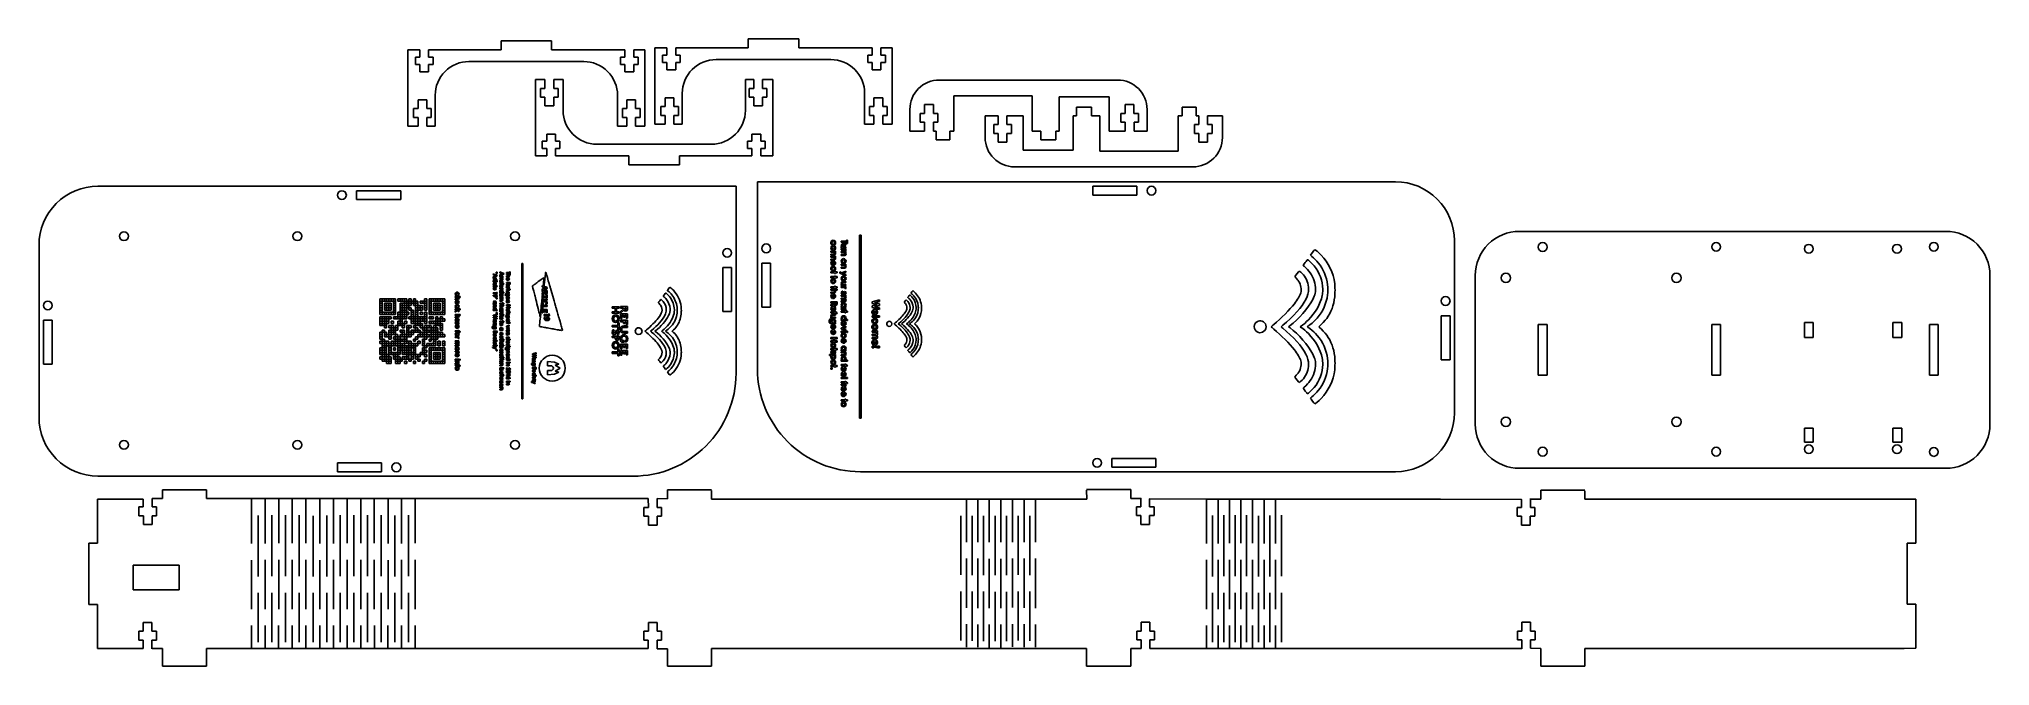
# Model space of a CAD drawing. Extents: x -98 to 566, y 230 to 443.
import ezdxf

# ---------------------------------------------------------------- set-up
doc = ezdxf.new("R2010")
doc.units = 0
doc.layers.add('Layer', color=7, linetype='CONTINUOUS')
doc.layers.add('Layer_1', color=7, linetype='CONTINUOUS')

msp = doc.modelspace()

# ---------------------------------------------------------------- linework, layer by layer
at = {"layer": 'Layer', "color": 7}
for p, q in [((172.051091, 373.391431), (172.051091, 373.814765)), ((172.578847, 373.814765), (172.578847, 373.391431)), ((175.065224, 374.681187), (175.065224, 374.294542)), ((176.781135, 374.681187), (175.065224, 374.681187)), ((175.065224, 374.294542), (176.781135, 374.294542)), ((175.214802, 372.705857), (175.065224, 372.705857)), ((175.065224, 372.705857), (175.065224, 372.358724)), ((175.065224, 372.358724), (176.628735, 372.358724)), ((175.065224, 372.057847), (175.065224, 371.682491)), ((176.628735, 372.057847), (175.065224, 372.057847)), ((175.065224, 371.682491), (175.934469, 371.682491)), ((176.628735, 373.750079), (175.790535, 373.750079)), ((175.863913, 373.374724), (176.628735, 373.374724)), ((176.628735, 372.734079), (175.892135, 372.734079)), ((176.476335, 371.713536), (176.628735, 371.713536)), ((176.628735, 373.374724), (176.628735, 373.750079)), ((176.628735, 372.358724), (176.628735, 372.734079)), ((176.628735, 371.713536), (176.628735, 372.057847)), ((177.150847, 375.067831), (176.781135, 375.067831)), ((176.781135, 375.067831), (176.781135, 374.681187)), ((176.781135, 374.294542), (176.781135, 373.907898)), ((176.781135, 373.907898), (177.150847, 373.907898)), ((177.150847, 373.907898), (177.150847, 375.067831)), ((181.2925, 376.683681), (181.2925, 314.427222)), ((181.759931, 376.683681), (181.2925, 376.683681)), ((181.2925, 376.683681), (181.2925, 376.683681)), ((181.759931, 314.427222), (181.759931, 376.683681)), ((171.537447, 371.319215), (171.537447, 370.943887)), ((173.100958, 371.319215), (171.537447, 371.319215)), ((171.537447, 370.943887), (172.274047, 370.943887)), ((172.302269, 370.306037), (171.537447, 370.306037)), ((171.537447, 370.306037), (171.537447, 369.930681)), ((171.537447, 369.930681), (172.375647, 369.930681)), ((171.537447, 369.62701), (171.537447, 369.251655)), ((173.100958, 369.62701), (171.537447, 369.62701)), ((171.537447, 369.251655), (172.274047, 369.251655)), ((172.302269, 368.613832), (171.537447, 368.613832)), ((171.537447, 368.613832), (171.537447, 368.238477)), ((171.537447, 368.238477), (172.375647, 368.238477)), ((172.000291, 366.410778), (172.000291, 366.82)), ((172.051091, 364.583022), (172.051091, 365.006355)), ((172.152691, 367.596111), (172.152691, 366.385378)), ((172.482891, 366.740978), (172.482891, 367.6074)), ((172.578847, 365.006355), (172.578847, 364.583022)), ((172.95138, 370.972081), (173.100958, 370.972081)), ((172.95138, 369.279877), (173.100958, 369.279877)), ((173.100958, 370.972081), (173.100958, 371.319215)), ((173.100958, 369.279877), (173.100958, 369.62701)), ((175.065224, 371.153861), (175.065224, 370.778505)), ((176.628735, 371.153861), (175.065224, 371.153861)), ((175.065224, 370.778505), (175.801824, 370.778505)), ((175.830047, 370.140683), (175.065224, 370.140683)), ((175.065224, 370.140683), (175.065224, 369.765327)), ((175.065224, 369.765327), (175.903424, 369.765327)), ((175.065224, 366.865409), (175.065224, 366.490054)), ((176.628735, 366.865409), (175.065224, 366.865409)), ((175.065224, 366.490054), (175.801824, 366.490054)), ((175.830047, 365.852232), (175.065224, 365.852232)), ((175.065224, 365.852232), (175.065224, 365.476876)), ((175.065224, 365.476876), (175.903424, 365.476876)), ((176.30418, 371.346647), (176.665424, 371.346647)), ((176.479158, 370.806727), (176.628735, 370.806727)), ((176.479158, 366.518276), (176.628735, 366.518276)), ((176.628735, 370.806727), (176.628735, 371.153861)), ((176.628735, 366.518276), (176.628735, 366.865409)), ((176.665424, 371.346647), (176.665424, 371.374869)), ((56.730519, 363.576668), (56.730519, 363.307908)), ((58.045844, 363.028468), (56.730519, 363.576668)), ((56.730519, 363.307908), (57.070475, 363.16196)), ((56.730519, 362.284483), (58.045844, 362.836244)), ((57.070475, 362.693854), (56.730519, 362.553246)), ((56.730519, 362.553246), (56.730519, 362.284483)), ((57.716567, 362.175511), (56.730519, 362.175511)), ((56.730519, 362.175503), (56.730519, 361.93878)), ((56.730519, 361.93878), (57.278719, 361.93878)), ((56.730519, 361.569777), (56.730519, 361.333055)), ((57.501203, 361.569777), (56.730519, 361.569777)), ((56.730519, 361.333055), (57.501203, 361.333055)), ((56.730519, 361.070027), (56.730519, 360.833302)), ((57.716567, 361.070027), (56.730519, 361.070027)), ((56.730519, 360.833302), (57.716567, 360.833302)), ((56.730519, 359.502209), (56.730519, 359.265487)), ((58.045844, 359.502209), (56.730519, 359.502209)), ((56.730519, 359.265487), (58.045844, 359.265487)), ((57.022419, 358.113509), (57.022419, 358.37159)), ((57.054456, 359.668858), (57.054456, 359.935838)), ((57.070475, 363.16196), (57.070475, 362.693854)), ((57.118529, 358.861057), (57.118529, 358.09749)), ((57.303636, 363.072966), (57.702329, 362.932358)), ((57.303636, 362.791746), (57.303636, 363.072966)), ((57.702329, 362.932358), (57.303636, 362.791746)), ((57.326776, 358.321755), (57.326776, 358.868174)), ((57.387292, 359.935838), (57.387292, 359.668858)), ((57.716567, 361.685469), (57.501203, 361.685469)), ((57.501203, 361.685469), (57.501203, 361.569777)), ((57.501203, 361.333055), (57.501203, 361.190666)), ((57.501203, 361.190666), (57.716567, 361.190666)), ((57.511882, 361.726975), (57.739706, 361.726975)), ((57.620453, 361.958366), (57.716567, 361.958366)), ((58.045844, 364.097049), (57.643593, 364.097049)), ((57.643593, 364.097049), (57.643593, 363.96178)), ((57.643593, 363.96178), (58.045844, 363.96178)), ((58.045844, 363.860327), (57.643593, 363.860327)), ((57.643593, 363.860327), (57.643593, 363.725058)), ((57.643593, 363.725058), (58.045844, 363.725058)), ((57.716567, 361.958366), (57.716567, 362.175511)), ((57.716567, 361.569777), (57.716567, 361.685469)), ((58.045844, 361.569777), (57.716567, 361.569777)), ((57.716567, 361.190666), (57.716567, 361.333055)), ((57.716567, 361.333055), (58.045844, 361.333055)), ((57.716567, 360.833302), (57.716567, 361.070027)), ((57.739706, 361.726975), (57.739706, 361.744783)), ((57.82336, 361.070027), (57.82336, 360.833302)), ((58.045844, 361.070027), (57.82336, 361.070027)), ((57.82336, 360.833302), (58.045844, 360.833302)), ((58.045844, 363.96178), (58.045844, 364.097049)), ((58.045844, 363.725058), (58.045844, 363.860327)), ((58.045844, 362.836244), (58.045844, 363.028468)), ((58.045844, 361.333055), (58.045844, 361.569777)), ((58.045844, 360.833302), (58.045844, 361.070027)), ((58.045844, 359.265487), (58.045844, 359.502209)), ((58.955356, 364.216302), (58.955356, 363.947542)), ((60.270681, 363.668102), (58.955356, 364.216302)), ((58.955356, 363.947542), (59.295312, 363.801591)), ((58.955356, 362.924117), (60.270681, 363.475875)), ((59.295312, 363.333486), (58.955356, 363.192877)), ((58.955356, 363.192877), (58.955356, 362.924117)), ((58.955356, 362.815134), (58.955356, 362.578411)), ((59.941404, 362.815131), (58.955356, 362.815131)), ((58.955356, 362.578411), (59.441261, 362.578411)), ((59.496438, 362.193957), (58.955356, 362.193957)), ((58.955356, 362.193957), (58.955356, 361.957235)), ((58.955356, 361.957235), (59.441261, 361.957235)), ((59.496438, 361.572783), (58.955356, 361.572783)), ((58.955356, 361.572783), (58.955356, 361.336061)), ((58.955356, 361.336061), (59.524914, 361.336061)), ((58.955356, 360.325256), (58.955356, 360.088534)), ((59.72604, 360.325256), (58.955356, 360.325256)), ((58.955356, 360.088534), (59.72604, 360.088534)), ((59.941404, 358.685297), (58.955356, 358.685297)), ((58.955356, 358.685286), (58.955356, 358.448561)), ((58.955356, 358.448561), (59.503556, 358.448561)), ((59.247255, 358.864384), (59.247255, 359.122465)), ((59.268614, 360.966829), (59.268614, 361.20533)), ((59.295312, 363.801591), (59.295312, 363.333486)), ((59.343369, 359.611929), (59.343369, 358.848365)), ((59.528476, 363.712598), (59.927165, 363.571989)), ((59.528476, 363.43138), (59.528476, 363.712598)), ((59.927165, 363.571989), (59.528476, 363.43138)), ((59.551612, 359.072627), (59.551612, 359.619049)), ((59.669085, 360.749685), (59.669085, 360.518302)), ((59.941404, 360.440948), (59.72604, 360.440948)), ((59.72604, 360.440948), (59.72604, 360.325256)), ((59.72604, 360.088534), (59.72604, 359.946145)), ((59.72604, 359.946145), (59.941404, 359.946145)), ((59.736719, 358.236758), (59.964543, 358.236758)), ((59.845293, 358.468152), (59.941404, 358.468152)), ((59.848852, 362.597986), (59.941404, 362.597986)), ((59.941404, 362.597986), (59.941404, 362.815131)), ((59.941404, 360.325256), (59.941404, 360.440948)), ((60.270681, 360.325256), (59.941404, 360.325256)), ((59.941404, 359.946145), (59.941404, 360.088534)), ((59.941404, 360.088534), (60.270681, 360.088534)), ((59.941404, 358.468152), (59.941404, 358.685297)), ((59.964543, 358.236758), (59.964543, 358.254567)), ((60.270681, 363.475875), (60.270681, 363.668102)), ((60.270681, 360.088534), (60.270681, 360.325256)), ((61.950874, 358.500868), (61.18019, 358.500868)), ((61.180193, 363.972459), (61.180193, 363.728617)), ((62.262354, 363.972459), (61.180193, 363.972459)), ((61.180193, 363.728617), (62.262354, 363.728617)), ((61.180193, 363.385245), (61.180193, 363.148523)), ((62.495517, 363.385245), (61.180193, 363.385245)), ((61.180193, 363.148523), (61.680338, 363.148523)), ((61.683897, 362.748052), (61.180193, 362.748052)), ((61.180193, 362.748052), (61.180193, 362.511327)), ((61.180193, 362.511327), (61.737294, 362.511327)), ((61.180193, 360.655761), (61.180193, 360.411918)), ((62.495517, 360.655761), (61.180193, 360.655761)), ((61.180193, 360.411918), (61.683897, 360.411918)), ((61.683897, 360.411918), (61.180193, 360.066622)), ((61.180193, 359.765827), (61.666097, 360.1218)), ((61.180193, 360.066622), (61.180193, 359.765827)), ((61.180193, 358.500873), (61.180193, 358.264151)), ((61.180193, 358.264151), (61.950877, 358.264151)), ((61.472092, 361.356894), (61.472092, 361.614975)), ((61.472092, 358.687095), (61.472092, 358.945176)), ((61.568206, 362.104442), (61.568206, 361.340875)), ((61.568206, 359.434639), (61.568206, 358.671076)), ((61.776449, 361.565141), (61.776449, 362.111559)), ((61.776449, 358.895338), (61.776449, 359.441757)), ((61.867223, 360.411918), (62.262354, 360.411918)), ((61.867223, 360.292668), (61.867223, 360.411918)), ((62.148441, 358.586299), (61.950874, 358.586299)), ((61.950874, 358.586299), (61.950874, 358.500868)), ((61.950877, 358.264151), (61.950877, 358.13066)), ((62.098606, 363.148523), (62.495517, 363.148523)), ((62.148441, 358.500868), (62.148441, 358.586299)), ((62.148443, 358.13066), (62.148443, 358.264151)), ((62.495517, 364.216302), (62.262354, 364.216302)), ((62.262354, 364.216302), (62.262354, 363.972459)), ((62.262354, 363.728617), (62.262354, 363.484774)), ((62.262354, 363.484774), (62.495517, 363.484774)), ((62.262354, 360.411918), (62.262354, 360.303348)), ((62.495517, 363.484774), (62.495517, 364.216302)), ((62.495517, 363.148523), (62.495517, 363.385245)), ((62.495517, 360.276649), (62.495517, 360.655761)), ((70.253832, 359.608556), (70.253916, 359.608562)), ((73.307504, 359.266963), (73.3171, 359.102402)), ((73.3171, 359.102402), (73.469556, 359.063833)), ((73.605136, 358.489423), (73.461174, 358.436481)), ((73.683453, 359.342308), (73.53523, 359.386918)), ((73.631665, 358.739235), (73.605136, 358.489423)), ((73.698693, 359.442906), (73.683453, 359.342308)), ((73.908864, 358.542749), (73.913379, 358.675219)), ((74.220804, 358.620191), (73.908864, 358.542749)), ((73.931131, 358.876105), (73.944395, 358.944521)), ((73.931159, 358.876105), (73.931131, 358.876105)), ((73.944395, 358.944521), (74.332282, 358.844659)), ((75.076614, 358.960565), (74.56472, 359.102608)), ((75.08621, 358.74819), (75.076614, 358.960565)), ((171.537447, 364.262361), (171.537447, 363.887005)), ((172.759469, 364.262361), (171.537447, 364.262361)), ((171.537447, 363.887005), (172.759469, 363.887005)), ((171.537447, 362.625246), (171.537447, 362.249891)), ((172.759469, 362.625246), (171.537447, 362.625246)), ((171.537447, 362.249891), (172.759469, 362.249891)), ((171.537447, 359.180131), (171.537447, 358.804776)), ((172.759469, 359.180131), (171.537447, 359.180131)), ((171.537447, 358.804776), (172.759469, 358.804776)), ((171.537447, 358.387708), (171.537447, 358.012352)), ((173.623069, 358.387708), (171.537447, 358.387708)), ((173.100958, 364.445805), (172.759469, 364.445805)), ((172.759469, 364.445805), (172.759469, 364.262361)), ((172.759469, 363.887005), (172.759469, 363.661228)), ((172.759469, 363.661228), (173.100958, 363.661228)), ((173.100958, 362.808691), (172.759469, 362.808691)), ((172.759469, 362.808691), (172.759469, 362.625246)), ((172.759469, 362.249891), (172.759469, 362.024113)), ((172.759469, 362.024113), (173.100958, 362.024113)), ((173.100958, 359.363576), (172.759469, 359.363576)), ((172.759469, 359.363576), (172.759469, 359.180131)), ((172.759469, 358.804776), (172.759469, 358.579026)), ((172.759469, 358.579026), (173.100958, 358.579026)), ((173.100958, 364.262361), (173.100958, 364.445805)), ((173.623069, 364.262361), (173.100958, 364.262361)), ((173.100958, 363.661228), (173.100958, 363.887005)), ((173.100958, 363.887005), (173.623069, 363.887005)), ((173.100958, 362.625246), (173.100958, 362.808691)), ((173.623069, 362.625246), (173.100958, 362.625246)), ((173.100958, 362.024113), (173.100958, 362.249891)), ((173.100958, 362.249891), (173.623069, 362.249891)), ((173.100958, 359.180131), (173.100958, 359.363576)), ((173.623069, 359.180131), (173.100958, 359.180131)), ((173.100958, 358.579026), (173.100958, 358.804776)), ((173.100958, 358.804776), (173.623069, 358.804776)), ((173.623069, 363.887005), (173.623069, 364.262361)), ((173.623069, 362.249891), (173.623069, 362.625246)), ((173.623069, 358.804776), (173.623069, 359.180131)), ((173.623069, 358.012352), (173.623069, 358.387708)), ((174.543113, 364.240997), (174.543113, 363.837419)), ((175.21198, 363.947486), (174.543113, 364.240997)), ((174.543113, 363.837419), (176.628735, 362.934308)), ((175.214802, 359.895621), (175.065224, 359.895621)), ((175.065224, 359.895621), (175.065224, 359.548488)), ((175.065224, 359.548488), (176.628735, 359.548488)), ((175.065224, 359.247611), (175.065224, 358.872255)), ((176.628735, 359.247611), (175.065224, 359.247611)), ((175.065224, 358.872255), (175.934469, 358.872255)), ((176.628735, 364.520397), (175.21198, 363.947486)), ((175.615558, 363.744286), (176.628735, 364.091419)), ((176.628735, 363.366108), (175.615558, 363.744286)), ((176.628735, 360.939843), (175.790535, 360.939843)), ((175.863913, 360.564488), (176.628735, 360.564488)), ((176.628735, 359.923843), (175.892135, 359.923843)), ((176.30418, 358.536411), (176.665424, 358.536411)), ((176.476335, 358.9033), (176.628735, 358.9033)), ((176.628735, 364.091419), (176.628735, 364.520397)), ((176.628735, 362.934308), (176.628735, 363.366108)), ((176.628735, 360.564488), (176.628735, 360.939843)), ((176.628735, 359.548488), (176.628735, 359.923843)), ((176.628735, 358.9033), (176.628735, 359.247611)), ((176.665424, 358.536411), (176.665424, 358.564633)), ((333.913048, 358.412459), (333.913105, 358.414265)), ((18.179243, 354.291176), (18.179243, 355.050255)), ((18.179243, 355.050255), (18.938325, 355.050255)), ((18.938325, 354.291176), (18.179243, 354.291176)), ((18.179243, 353.532094), (18.179243, 354.291176)), ((18.179243, 354.291176), (18.938325, 354.291176)), ((18.938325, 353.532094), (18.179243, 353.532094)), ((18.179243, 352.773015), (18.179243, 353.532094)), ((18.179243, 353.532094), (18.938325, 353.532094)), ((18.938325, 352.773015), (18.179243, 352.773015)), ((18.179243, 352.013933), (18.179243, 352.773015)), ((18.179243, 352.773015), (18.938325, 352.773015)), ((18.938325, 352.013933), (18.179243, 352.013933)), ((18.179243, 351.254854), (18.179243, 352.013933)), ((18.179243, 352.013933), (18.938325, 352.013933)), ((18.938325, 354.291176), (18.938325, 355.050255)), ((18.938325, 355.050255), (19.697404, 355.050255)), ((18.938325, 355.050255), (18.938325, 354.291176)), ((19.697404, 354.291176), (18.938325, 354.291176)), ((18.938325, 354.291176), (18.938325, 353.532094)), ((18.938325, 353.532094), (18.938325, 352.773015)), ((18.938325, 352.773015), (18.938325, 352.013933)), ((18.938325, 352.013933), (18.938325, 351.254854)), ((19.697404, 354.291176), (19.697404, 355.050255)), ((19.697404, 355.050255), (20.456485, 355.050255)), ((19.697404, 355.050255), (19.697404, 354.291176)), ((20.456485, 354.291176), (19.697404, 354.291176)), ((19.697404, 352.773015), (19.697404, 353.532094)), ((19.697404, 353.532094), (20.456485, 353.532094)), ((20.456485, 352.773015), (19.697404, 352.773015)), ((19.697404, 352.013933), (19.697404, 352.773015)), ((19.697404, 352.773015), (20.456485, 352.773015)), ((20.456485, 352.013933), (19.697404, 352.013933)), ((19.697404, 351.254854), (19.697404, 352.013933)), ((19.697404, 352.013933), (20.456485, 352.013933)), ((20.456485, 354.291176), (20.456485, 355.050255)), ((20.456485, 355.050255), (21.215564, 355.050255)), ((20.456485, 355.050255), (20.456485, 354.291176)), ((21.215564, 354.291176), (20.456485, 354.291176)), ((20.456485, 352.773015), (20.456485, 353.532094)), ((20.456485, 353.532094), (21.215564, 353.532094)), ((20.456485, 353.532094), (20.456485, 352.773015)), ((21.215564, 352.773015), (20.456485, 352.773015)), ((20.456485, 352.013933), (20.456485, 352.773015)), ((20.456485, 352.773015), (21.215564, 352.773015)), ((20.456485, 352.773015), (20.456485, 352.013933)), ((21.215564, 352.013933), (20.456485, 352.013933)), ((20.456485, 351.254854), (20.456485, 352.013933)), ((20.456485, 352.013933), (21.215564, 352.013933)), ((20.456485, 352.013933), (20.456485, 351.254854)), ((21.215564, 354.291176), (21.215564, 355.050255)), ((21.215564, 355.050255), (21.974646, 355.050255)), ((21.215564, 355.050255), (21.215564, 354.291176)), ((21.974646, 354.291176), (21.215564, 354.291176)), ((21.215564, 352.773015), (21.215564, 353.532094)), ((21.215564, 353.532094), (21.974646, 353.532094)), ((21.215564, 353.532094), (21.215564, 352.773015)), ((21.974646, 352.773015), (21.215564, 352.773015)), ((21.215564, 352.013933), (21.215564, 352.773015)), ((21.215564, 352.773015), (21.974646, 352.773015)), ((21.215564, 352.773015), (21.215564, 352.013933)), ((21.974646, 352.013933), (21.215564, 352.013933)), ((21.215564, 351.254854), (21.215564, 352.013933)), ((21.215564, 352.013933), (21.974646, 352.013933)), ((21.215564, 352.013933), (21.215564, 351.254854)), ((21.974646, 354.291176), (21.974646, 355.050255)), ((21.974646, 355.050255), (22.733725, 355.050255)), ((21.974646, 355.050255), (21.974646, 354.291176)), ((22.733725, 354.291176), (21.974646, 354.291176)), ((21.974646, 353.532094), (21.974646, 352.773015)), ((21.974646, 352.773015), (21.974646, 352.013933)), ((21.974646, 352.013933), (21.974646, 351.254854)), ((22.733725, 354.291176), (22.733725, 355.050255)), ((22.733725, 355.050255), (23.492807, 355.050255)), ((22.733725, 355.050255), (22.733725, 354.291176)), ((23.492807, 354.291176), (22.733725, 354.291176)), ((22.733725, 353.532094), (22.733725, 354.291176)), ((22.733725, 354.291176), (23.492807, 354.291176)), ((23.492807, 353.532094), (22.733725, 353.532094)), ((22.733725, 352.773015), (22.733725, 353.532094)), ((22.733725, 353.532094), (23.492807, 353.532094)), ((23.492807, 352.773015), (22.733725, 352.773015)), ((22.733725, 352.013933), (22.733725, 352.773015)), ((22.733725, 352.773015), (23.492807, 352.773015)), ((23.492807, 352.013933), (22.733725, 352.013933)), ((22.733725, 351.254854), (22.733725, 352.013933)), ((22.733725, 352.013933), (23.492807, 352.013933)), ((23.492807, 355.050255), (23.492807, 354.291176)), ((23.492807, 354.291176), (23.492807, 353.532094)), ((23.492807, 353.532094), (23.492807, 352.773015)), ((23.492807, 352.773015), (23.492807, 352.013933)), ((23.492807, 352.013933), (23.492807, 351.254854)), ((24.251886, 354.291176), (24.251886, 355.050255)), ((24.251886, 355.050255), (25.010968, 355.050255)), ((25.010968, 354.291176), (24.251886, 354.291176)), ((25.010968, 354.291176), (25.010968, 355.050255)), ((25.010968, 355.050255), (25.770047, 355.050255)), ((25.010968, 355.050255), (25.010968, 354.291176)), ((25.770047, 354.291176), (25.010968, 354.291176)), ((25.010968, 352.773015), (25.010968, 353.532094)), ((25.010968, 353.532094), (25.770047, 353.532094)), ((25.770047, 352.773015), (25.010968, 352.773015)), ((25.010968, 352.013933), (25.010968, 352.773015)), ((25.010968, 352.773015), (25.770047, 352.773015)), ((25.770047, 352.013933), (25.010968, 352.013933)), ((25.010968, 351.254854), (25.010968, 352.013933)), ((25.010968, 352.013933), (25.770047, 352.013933)), ((25.770047, 354.291176), (25.770047, 355.050255)), ((25.770047, 355.050255), (26.529129, 355.050255)), ((25.770047, 355.050255), (25.770047, 354.291176)), ((26.529129, 354.291176), (25.770047, 354.291176)), ((25.770047, 352.773015), (25.770047, 353.532094)), ((25.770047, 353.532094), (26.529129, 353.532094)), ((25.770047, 353.532094), (25.770047, 352.773015)), ((26.529129, 352.773015), (25.770047, 352.773015)), ((25.770047, 352.013933), (25.770047, 352.773015)), ((25.770047, 352.773015), (26.529129, 352.773015)), ((25.770047, 352.773015), (25.770047, 352.013933)), ((26.529129, 352.013933), (25.770047, 352.013933)), ((25.770047, 352.013933), (25.770047, 351.254854)), ((26.529129, 354.291176), (26.529129, 355.050255)), ((26.529129, 355.050255), (27.288208, 355.050255)), ((26.529129, 355.050255), (26.529129, 354.291176)), ((27.288208, 354.291176), (26.529129, 354.291176)), ((26.529129, 353.532094), (26.529129, 354.291176)), ((26.529129, 354.291176), (27.288208, 354.291176)), ((27.288208, 353.532094), (26.529129, 353.532094)), ((26.529129, 352.773015), (26.529129, 353.532094)), ((26.529129, 353.532094), (27.288208, 353.532094)), ((26.529129, 353.532094), (26.529129, 352.773015)), ((27.288208, 352.773015), (26.529129, 352.773015)), ((26.529129, 352.773015), (26.529129, 352.013933)), ((26.529129, 351.254854), (26.529129, 352.013933)), ((26.529129, 352.013933), (27.288208, 352.013933)), ((27.288208, 355.050255), (27.288208, 354.291176)), ((27.288208, 353.532094), (27.288208, 354.291176)), ((27.288208, 354.291176), (28.04729, 354.291176)), ((27.288208, 354.291176), (27.288208, 353.532094)), ((28.04729, 353.532094), (27.288208, 353.532094)), ((27.288208, 353.532094), (27.288208, 352.773015)), ((27.288208, 352.013933), (27.288208, 352.773015)), ((27.288208, 352.773015), (28.04729, 352.773015)), ((28.04729, 352.013933), (27.288208, 352.013933)), ((27.288208, 352.013933), (27.288208, 351.254854)), ((28.04729, 354.291176), (28.04729, 355.050255)), ((28.04729, 355.050255), (28.806369, 355.050255)), ((28.806369, 354.291176), (28.04729, 354.291176)), ((28.04729, 353.532094), (28.04729, 354.291176)), ((28.04729, 354.291176), (28.806369, 354.291176)), ((28.04729, 354.291176), (28.04729, 353.532094)), ((28.806369, 353.532094), (28.04729, 353.532094)), ((28.04729, 352.773015), (28.04729, 353.532094)), ((28.04729, 353.532094), (28.806369, 353.532094)), ((28.806369, 352.773015), (28.04729, 352.773015)), ((28.04729, 352.773015), (28.04729, 352.013933)), ((28.04729, 351.254854), (28.04729, 352.013933)), ((28.04729, 352.013933), (28.806369, 352.013933)), ((28.806369, 355.050255), (28.806369, 354.291176)), ((28.806369, 353.532094), (28.806369, 354.291176)), ((28.806369, 354.291176), (29.56545, 354.291176)), ((28.806369, 354.291176), (28.806369, 353.532094)), ((29.56545, 353.532094), (28.806369, 353.532094)), ((28.806369, 353.532094), (28.806369, 352.773015)), ((28.806369, 352.013933), (28.806369, 351.254854)), ((29.56545, 354.291176), (29.56545, 355.050255)), ((29.56545, 355.050255), (30.324529, 355.050255)), ((30.324529, 354.291176), (29.56545, 354.291176)), ((29.56545, 354.291176), (29.56545, 353.532094)), ((29.56545, 352.773015), (29.56545, 353.532094)), ((29.56545, 353.532094), (30.324529, 353.532094)), ((30.324529, 352.773015), (29.56545, 352.773015)), ((30.324529, 355.050255), (30.324529, 354.291176)), ((30.324529, 353.532094), (30.324529, 354.291176)), ((30.324529, 354.291176), (31.083611, 354.291176)), ((31.083611, 353.532094), (30.324529, 353.532094)), ((30.324529, 352.773015), (30.324529, 353.532094)), ((30.324529, 353.532094), (31.083611, 353.532094)), ((30.324529, 353.532094), (30.324529, 352.773015)), ((31.083611, 352.773015), (30.324529, 352.773015)), ((30.324529, 352.013933), (30.324529, 352.773015)), ((30.324529, 352.773015), (31.083611, 352.773015)), ((31.083611, 352.013933), (30.324529, 352.013933)), ((30.324529, 351.254854), (30.324529, 352.013933)), ((30.324529, 352.013933), (31.083611, 352.013933)), ((31.083611, 354.291176), (31.083611, 353.532094)), ((31.083611, 353.532094), (31.083611, 352.773015)), ((31.083611, 352.013933), (31.083611, 352.773015)), ((31.083611, 352.773015), (31.84269, 352.773015)), ((31.083611, 352.773015), (31.083611, 352.013933)), ((31.84269, 352.013933), (31.083611, 352.013933)), ((31.083611, 351.254854), (31.083611, 352.013933)), ((31.083611, 352.013933), (31.84269, 352.013933)), ((31.083611, 352.013933), (31.083611, 351.254854)), ((31.84269, 353.532094), (31.84269, 354.291176)), ((31.84269, 354.291176), (32.601772, 354.291176)), ((32.601772, 353.532094), (31.84269, 353.532094)), ((31.84269, 352.013933), (31.84269, 352.773015)), ((31.84269, 352.773015), (32.601772, 352.773015)), ((31.84269, 352.773015), (31.84269, 352.013933)), ((32.601772, 352.013933), (31.84269, 352.013933)), ((31.84269, 351.254854), (31.84269, 352.013933)), ((31.84269, 352.013933), (32.601772, 352.013933)), ((31.84269, 352.013933), (31.84269, 351.254854)), ((32.601772, 353.532094), (32.601772, 354.291176)), ((32.601772, 354.291176), (33.360851, 354.291176)), ((32.601772, 354.291176), (32.601772, 353.532094)), ((33.360851, 353.532094), (32.601772, 353.532094)), ((32.601772, 352.773015), (32.601772, 352.013933)), ((32.601772, 352.013933), (32.601772, 351.254854)), ((33.360851, 354.291176), (33.360851, 355.050255)), ((33.360851, 355.050255), (34.119933, 355.050255)), ((34.119933, 354.291176), (33.360851, 354.291176)), ((33.360851, 353.532094), (33.360851, 354.291176)), ((33.360851, 354.291176), (34.119933, 354.291176)), ((33.360851, 354.291176), (33.360851, 353.532094)), ((34.119933, 353.532094), (33.360851, 353.532094)), ((33.360851, 352.773015), (33.360851, 353.532094)), ((33.360851, 353.532094), (34.119933, 353.532094)), ((34.119933, 352.773015), (33.360851, 352.773015)), ((33.360851, 352.013933), (33.360851, 352.773015)), ((33.360851, 352.773015), (34.119933, 352.773015)), ((34.119933, 352.013933), (33.360851, 352.013933)), ((33.360851, 351.254854), (33.360851, 352.013933)), ((33.360851, 352.013933), (34.119933, 352.013933)), ((34.119933, 355.050255), (34.119933, 354.291176)), ((34.119933, 354.291176), (34.119933, 353.532094)), ((34.119933, 353.532094), (34.119933, 352.773015)), ((34.119933, 352.773015), (34.119933, 352.013933)), ((34.119933, 352.013933), (34.119933, 351.254854)), ((34.879012, 354.291176), (34.879012, 355.050255)), ((34.879012, 355.050255), (35.638094, 355.050255)), ((35.638094, 354.291176), (34.879012, 354.291176)), ((34.879012, 353.532094), (34.879012, 354.291176)), ((34.879012, 354.291176), (35.638094, 354.291176)), ((35.638094, 353.532094), (34.879012, 353.532094)), ((34.879012, 352.773015), (34.879012, 353.532094)), ((34.879012, 353.532094), (35.638094, 353.532094)), ((35.638094, 352.773015), (34.879012, 352.773015)), ((34.879012, 352.013933), (34.879012, 352.773015)), ((34.879012, 352.773015), (35.638094, 352.773015)), ((35.638094, 352.013933), (34.879012, 352.013933)), ((34.879012, 351.254854), (34.879012, 352.013933)), ((34.879012, 352.013933), (35.638094, 352.013933)), ((35.638094, 354.291176), (35.638094, 355.050255)), ((35.638094, 355.050255), (36.397173, 355.050255)), ((35.638094, 355.050255), (35.638094, 354.291176)), ((36.397173, 354.291176), (35.638094, 354.291176)), ((35.638094, 354.291176), (35.638094, 353.532094)), ((35.638094, 353.532094), (35.638094, 352.773015)), ((35.638094, 352.773015), (35.638094, 352.013933)), ((35.638094, 352.013933), (35.638094, 351.254854)), ((36.397173, 354.291176), (36.397173, 355.050255)), ((36.397173, 355.050255), (37.156255, 355.050255)), ((36.397173, 355.050255), (36.397173, 354.291176)), ((37.156255, 354.291176), (36.397173, 354.291176)), ((36.397173, 352.773015), (36.397173, 353.532094)), ((36.397173, 353.532094), (37.156255, 353.532094)), ((37.156255, 352.773015), (36.397173, 352.773015)), ((36.397173, 352.013933), (36.397173, 352.773015)), ((36.397173, 352.773015), (37.156255, 352.773015)), ((37.156255, 352.013933), (36.397173, 352.013933)), ((36.397173, 351.254854), (36.397173, 352.013933)), ((36.397173, 352.013933), (37.156255, 352.013933)), ((37.156255, 354.291176), (37.156255, 355.050255)), ((37.156255, 355.050255), (37.915334, 355.050255)), ((37.156255, 355.050255), (37.156255, 354.291176)), ((37.915334, 354.291176), (37.156255, 354.291176)), ((37.156255, 352.773015), (37.156255, 353.532094)), ((37.156255, 353.532094), (37.915334, 353.532094)), ((37.156255, 353.532094), (37.156255, 352.773015)), ((37.915334, 352.773015), (37.156255, 352.773015)), ((37.156255, 352.013933), (37.156255, 352.773015)), ((37.156255, 352.773015), (37.915334, 352.773015)), ((37.156255, 352.773015), (37.156255, 352.013933)), ((37.915334, 352.013933), (37.156255, 352.013933)), ((37.156255, 351.254854), (37.156255, 352.013933)), ((37.156255, 352.013933), (37.915334, 352.013933)), ((37.156255, 352.013933), (37.156255, 351.254854)), ((37.915334, 354.291176), (37.915334, 355.050255)), ((37.915334, 355.050255), (38.674415, 355.050255)), ((37.915334, 355.050255), (37.915334, 354.291176)), ((38.674415, 354.291176), (37.915334, 354.291176)), ((37.915334, 352.773015), (37.915334, 353.532094)), ((37.915334, 353.532094), (38.674415, 353.532094)), ((37.915334, 353.532094), (37.915334, 352.773015)), ((38.674415, 352.773015), (37.915334, 352.773015)), ((37.915334, 352.013933), (37.915334, 352.773015)), ((37.915334, 352.773015), (38.674415, 352.773015)), ((37.915334, 352.773015), (37.915334, 352.013933)), ((38.674415, 352.013933), (37.915334, 352.013933)), ((37.915334, 351.254854), (37.915334, 352.013933)), ((37.915334, 352.013933), (38.674415, 352.013933)), ((37.915334, 352.013933), (37.915334, 351.254854)), ((38.674415, 354.291176), (38.674415, 355.050255)), ((38.674415, 355.050255), (39.433494, 355.050255)), ((38.674415, 355.050255), (38.674415, 354.291176)), ((39.433494, 354.291176), (38.674415, 354.291176)), ((38.674415, 353.532094), (38.674415, 352.773015)), ((38.674415, 352.773015), (38.674415, 352.013933)), ((38.674415, 352.013933), (38.674415, 351.254854)), ((39.433494, 354.291176), (39.433494, 355.050255)), ((39.433494, 355.050255), (40.192576, 355.050255)), ((39.433494, 355.050255), (39.433494, 354.291176)), ((40.192576, 354.291176), (39.433494, 354.291176)), ((39.433494, 353.532094), (39.433494, 354.291176)), ((39.433494, 354.291176), (40.192576, 354.291176)), ((40.192576, 353.532094), (39.433494, 353.532094)), ((39.433494, 352.773015), (39.433494, 353.532094)), ((39.433494, 353.532094), (40.192576, 353.532094)), ((40.192576, 352.773015), (39.433494, 352.773015)), ((39.433494, 352.013933), (39.433494, 352.773015)), ((39.433494, 352.773015), (40.192576, 352.773015)), ((40.192576, 352.013933), (39.433494, 352.013933)), ((39.433494, 351.254854), (39.433494, 352.013933)), ((39.433494, 352.013933), (40.192576, 352.013933)), ((40.192576, 355.050255), (40.192576, 354.291176)), ((40.192576, 354.291176), (40.192576, 353.532094)), ((40.192576, 353.532094), (40.192576, 352.773015)), ((40.192576, 352.773015), (40.192576, 352.013933)), ((40.192576, 352.013933), (40.192576, 351.254854)), ((43.808879, 355.852537), (43.808879, 355.555642)), ((45.458549, 355.852537), (43.808879, 355.852537)), ((43.808879, 355.555642), (44.436154, 355.555642)), ((44.440619, 355.053374), (43.808879, 355.053374)), ((43.808879, 355.053374), (43.808879, 354.756479)), ((43.808879, 354.756479), (44.507587, 354.756479)), ((43.808879, 351.653891), (43.808879, 351.356993)), ((45.458549, 351.653891), (43.808879, 351.653891)), ((44.174974, 353.308597), (44.174974, 353.632283)), ((44.215157, 356.061525), (44.215157, 356.39637)), ((44.215157, 351.862902), (44.215157, 352.197745)), ((44.29552, 354.246164), (44.29552, 353.288508)), ((44.5567, 353.569777), (44.5567, 354.255094)), ((44.632598, 356.39637), (44.632598, 356.061525)), ((44.632598, 352.197745), (44.632598, 351.862902)), ((44.960746, 355.555642), (45.458549, 355.555642)), ((45.458549, 355.555642), (45.458549, 355.852537)), ((45.458549, 351.356993), (45.458549, 351.653891)), ((56.730519, 357.095559), (56.730519, 356.858837)), ((57.82336, 357.095559), (56.730519, 357.095559)), ((56.730519, 356.858837), (58.045844, 356.858837)), ((56.730519, 356.062256), (57.246681, 355.718741)), ((56.85867, 353.523769), (56.730519, 353.523769)), ((56.730519, 353.523769), (56.730519, 353.306624)), ((56.730519, 353.306624), (57.716567, 353.306624)), ((56.730519, 353.130134), (56.730519, 352.893411)), ((57.716567, 353.130134), (56.730519, 353.130134)), ((56.730519, 352.893411), (57.195065, 352.893411)), ((57.212865, 352.49116), (56.730519, 352.49116)), ((56.730519, 352.49116), (56.730519, 352.254438)), ((56.730519, 352.254438), (57.259141, 352.254438)), ((57.19863, 356.028437), (56.730525, 356.345254)), ((56.730525, 356.345254), (56.730525, 356.062256)), ((57.716567, 353.523769), (57.584856, 353.523769)), ((57.622234, 352.911208), (57.716567, 352.911208)), ((58.045844, 355.406284), (57.643593, 355.406284)), ((57.643593, 355.406284), (57.643593, 355.271015)), ((57.643593, 355.271015), (58.045844, 355.271015)), ((58.045844, 355.169562), (57.643593, 355.169562)), ((57.643593, 355.169562), (57.643593, 355.03429)), ((57.643593, 355.03429), (58.045844, 355.03429)), ((57.716567, 353.306624), (57.716567, 353.523769)), ((57.716567, 352.911208), (57.716567, 353.130134)), ((58.045844, 357.261085), (57.82336, 357.261085)), ((57.82336, 357.261085), (57.82336, 357.095559)), ((58.045844, 356.858837), (58.045844, 357.261085)), ((58.045844, 355.271015), (58.045844, 355.406284)), ((58.045844, 355.03429), (58.045844, 355.169562)), ((59.083507, 357.337373), (58.955356, 357.337373)), ((58.955356, 357.337373), (58.955356, 357.120228)), ((58.955356, 357.120228), (60.270681, 357.120228)), ((59.083507, 356.158813), (58.955356, 356.158813)), ((58.955356, 356.158813), (58.955356, 355.941668)), ((58.955356, 355.941668), (59.941404, 355.941668)), ((58.955356, 355.765178), (58.955356, 355.528455)), ((59.941404, 355.765178), (58.955356, 355.765178)), ((58.955356, 355.528455), (59.441261, 355.528455)), ((59.496438, 355.144001), (58.955356, 355.144001)), ((58.955356, 355.144001), (58.955356, 354.907278)), ((58.955356, 354.907278), (59.441261, 354.907278)), ((59.496438, 354.522827), (58.955356, 354.522827)), ((58.955356, 354.522827), (58.955356, 354.286104)), ((58.955356, 354.286104), (59.524914, 354.286104)), ((58.955356, 353.560362), (58.955356, 353.323639)), ((59.72604, 353.560362), (58.955356, 353.560362)), ((58.955356, 353.323639), (59.72604, 353.323639)), ((58.955356, 353.060611), (58.955356, 352.823889)), ((60.270681, 353.060611), (58.955356, 353.060611)), ((58.955356, 352.823889), (59.455499, 352.823889)), ((59.45906, 352.423418), (58.955356, 352.423418)), ((58.955356, 352.423418), (58.955356, 352.186696)), ((58.955356, 352.186696), (59.512457, 352.186696)), ((59.941404, 353.676056), (59.72604, 353.676056)), ((59.72604, 353.676056), (59.72604, 353.560362)), ((59.72604, 353.323639), (59.72604, 353.18125)), ((59.72604, 353.18125), (59.941404, 353.18125)), ((59.941404, 356.158813), (59.809693, 356.158813)), ((59.848852, 355.548033), (59.941404, 355.548033)), ((60.270681, 357.35695), (59.854191, 357.35695)), ((59.873769, 352.823889), (60.270681, 352.823889)), ((59.941404, 355.941668), (59.941404, 356.158813)), ((59.941404, 355.548033), (59.941404, 355.765178)), ((59.941404, 353.560362), (59.941404, 353.676056)), ((60.270681, 353.560362), (59.941404, 353.560362)), ((59.941404, 353.18125), (59.941404, 353.323639)), ((59.941404, 353.323639), (60.270681, 353.323639)), ((60.270681, 357.120228), (60.270681, 357.35695)), ((60.270681, 353.323639), (60.270681, 353.560362)), ((60.270681, 352.823889), (60.270681, 353.060611)), ((61.100101, 356.701585), (61.100101, 356.970345)), ((61.274528, 357.352322), (61.180193, 357.352322)), ((61.180193, 357.352322), (61.180193, 357.133399)), ((61.180193, 357.133399), (62.16624, 357.133399)), ((61.180193, 352.966171), (61.180193, 352.722328)), ((62.495517, 352.966171), (61.180193, 352.966171)), ((61.180193, 352.722328), (61.731954, 352.722328)), ((61.731954, 352.252442), (61.180193, 352.252442)), ((61.180193, 352.252442), (61.180193, 352.008602)), ((61.180193, 352.008602), (62.495517, 352.008602)), ((61.36708, 355.95226), (62.16624, 355.95226)), ((61.472092, 354.807544), (61.472092, 355.065625)), ((61.472092, 353.66731), (61.472092, 353.925391)), ((61.568206, 355.555088), (61.568206, 354.791525)), ((61.568206, 354.414854), (61.568206, 353.651291)), ((62.16624, 358.010873), (61.637621, 358.010873)), ((61.683897, 357.774151), (62.16624, 357.774151)), ((62.16624, 357.370122), (61.701697, 357.370122)), ((61.731954, 352.722328), (61.731954, 352.252442)), ((61.776449, 355.01579), (61.776449, 355.562209)), ((61.776449, 353.875553), (61.776449, 354.421975)), ((61.950877, 358.13066), (62.148443, 358.13066)), ((61.965118, 352.252442), (61.965118, 352.722328)), ((61.965118, 352.722328), (62.495517, 352.722328)), ((62.495517, 352.252442), (61.965118, 352.252442)), ((62.16624, 356.178303), (62.041651, 356.178303)), ((62.16624, 357.774151), (62.16624, 358.010873)), ((62.16624, 357.133399), (62.16624, 357.370122)), ((62.16624, 355.95226), (62.16624, 356.178303)), ((62.267694, 358.139558), (62.267694, 358.116416)), ((62.267694, 358.116416), (62.491959, 358.116416)), ((62.495517, 352.722328), (62.495517, 352.966171)), ((62.495517, 352.008602), (62.495517, 352.252442)), ((73.288031, 353.31749), (73.305811, 353.425917)), ((73.307646, 357.679957), (73.297768, 357.511998)), ((73.297768, 357.511998), (73.396743, 357.511998)), ((73.436254, 352.777886), (73.299489, 352.77704)), ((73.299489, 352.77704), (73.308238, 352.241167)), ((73.305811, 353.425917), (73.353732, 353.333557)), ((73.317241, 357.847915), (73.307646, 357.679957)), ((73.308238, 352.241167), (73.316987, 351.705304)), ((73.316987, 351.705304), (73.46092, 351.705304)), ((73.437186, 357.85785), (73.317241, 357.847915)), ((73.356611, 354.008863), (73.37552, 354.136834)), ((73.468286, 354.11481), (73.356611, 354.008863)), ((73.396743, 357.511998), (73.495775, 357.511998)), ((73.416047, 354.448224), (73.437214, 354.631646)), ((73.437214, 354.631646), (74.256702, 354.640197)), ((73.46092, 351.705304), (73.461118, 351.705433)), ((73.461118, 351.705433), (73.60508, 351.705433)), ((73.495775, 357.511998), (73.486179, 357.264379)), ((73.492529, 354.985747), (73.492529, 355.073171)), ((74.284332, 354.977168), (73.492529, 354.985747)), ((73.530093, 355.408528), (73.568024, 355.656468)), ((73.568024, 355.656468), (74.170342, 355.656468)), ((73.60508, 351.705433), (73.614111, 352.065343)), ((73.620969, 356.00838), (73.620969, 356.094195)), ((74.196843, 356.00838), (73.620969, 356.00838)), ((73.656613, 356.459594), (73.692286, 356.739189)), ((73.692286, 356.739189), (73.884282, 356.822453)), ((73.769389, 357.456016), (73.771111, 357.456016)), ((73.808985, 357.865345), (73.830716, 358.016625)), ((74.442687, 357.856653), (73.808985, 357.865345)), ((74.170342, 355.656468), (74.772661, 355.656468)), ((74.772661, 356.00838), (74.196843, 356.00838)), ((74.256702, 354.640197), (75.076135, 354.648721)), ((75.076135, 354.968645), (74.284332, 354.977168)), ((74.324916, 357.304053), (74.324916, 357.512003)), ((74.324916, 357.512003), (74.545444, 357.512003)), ((74.356694, 352.455696), (75.076502, 352.473222)), ((75.07636, 357.847961), (74.442687, 357.856653)), ((74.545444, 357.512003), (74.545444, 357.512003)), ((74.932653, 356.456272), (74.772661, 356.456272)), ((74.772661, 356.456272), (74.772661, 356.232326)), ((74.772661, 356.232326), (74.772661, 356.00838)), ((74.772661, 355.656468), (74.772661, 355.448519)), ((74.772661, 355.448519), (74.772661, 355.240569)), ((74.772661, 355.240569), (74.932653, 355.240569)), ((75.092616, 356.456272), (74.932653, 356.456272)), ((74.932653, 355.240569), (75.092616, 355.240569)), ((75.076135, 354.808684), (75.076135, 354.968645)), ((75.076135, 354.648721), (75.076135, 354.808684)), ((75.085392, 357.514786), (75.07636, 357.847961)), ((75.076502, 352.473222), (75.086379, 352.625187)), ((75.092616, 355.848419), (75.092616, 356.456272)), ((75.092616, 355.240569), (75.092616, 355.848419)), ((97.172229, 351.891815), (97.172229, 352.378387)), ((97.172229, 352.378387), (99.492762, 352.378387)), ((98.205117, 351.891815), (97.172229, 351.891815)), ((98.205117, 350.623289), (98.205117, 351.891815)), ((99.492762, 351.891815), (98.654407, 351.891815)), ((98.654407, 351.891815), (98.654407, 350.623289)), ((99.492762, 352.378387), (99.492762, 351.891815)), ((99.933448, 351.904243), (99.933448, 352.41997)), ((99.933448, 352.41997), (102.398806, 352.41997)), ((100.996449, 351.904243), (99.933448, 351.904243)), ((99.933448, 350.785798), (100.996449, 351.650442)), ((100.996449, 351.650442), (100.996449, 351.904243)), ((101.94856, 351.904243), (101.448606, 351.904243)), ((101.448606, 351.904243), (101.448606, 351.67434)), ((101.94856, 351.67434), (101.94856, 351.904243)), ((101.94856, 351.67434), (101.94856, 351.67434)), ((102.398806, 352.41997), (102.398806, 351.630845)), ((171.537447, 358.012352), (172.330491, 358.012352)), ((172.336135, 357.377352), (171.537447, 357.377352)), ((171.537447, 357.377352), (171.537447, 357.001997)), ((171.537447, 357.001997), (172.420802, 357.001997)), ((171.537447, 354.059745), (171.537447, 353.673101)), ((173.623069, 354.059745), (171.537447, 354.059745)), ((171.537447, 353.673101), (172.336135, 353.673101)), ((172.336135, 353.673101), (171.537447, 353.12559)), ((171.537447, 352.648634), (172.307913, 353.213079)), ((171.537447, 353.12559), (171.537447, 352.648634)), ((172.000291, 355.171475), (172.000291, 355.580697)), ((172.152691, 356.356808), (172.152691, 355.146075)), ((172.152691, 352.123475), (172.152691, 350.912742)), ((172.482891, 355.501675), (172.482891, 356.368097)), ((172.482891, 351.268342), (172.482891, 352.134764)), ((172.626824, 353.673101), (173.253358, 353.673101)), ((172.626824, 353.484012), (172.626824, 353.673101)), ((172.993713, 358.012352), (173.623069, 358.012352)), ((173.253358, 353.673101), (173.253358, 353.500945)), ((173.623069, 353.458612), (173.623069, 354.059745)), ((175.065224, 356.315152), (175.065224, 355.939797)), ((176.628735, 356.315152), (175.065224, 356.315152)), ((175.065224, 355.939797), (175.835691, 355.939797)), ((175.92318, 355.330197), (175.065224, 355.330197)), ((175.065224, 355.330197), (175.065224, 354.954841)), ((175.065224, 354.954841), (175.835691, 354.954841)), ((175.92318, 354.345241), (175.065224, 354.345241)), ((175.065224, 354.345241), (175.065224, 353.969886)), ((175.065224, 353.969886), (175.968335, 353.969886)), ((175.268424, 352.42486), (175.065224, 352.42486)), ((175.065224, 352.42486), (175.065224, 352.080549)), ((175.065224, 352.080549), (176.628735, 352.080549)), ((175.065224, 351.800698), (175.065224, 351.425342)), ((176.628735, 351.800698), (175.065224, 351.800698)), ((175.561935, 357.275978), (175.561935, 357.654156)), ((176.196935, 356.931667), (176.196935, 356.564778)), ((176.628735, 352.42486), (176.419891, 352.42486)), ((176.48198, 355.970841), (176.628735, 355.970841)), ((176.628735, 355.970841), (176.628735, 356.315152)), ((176.628735, 352.080549), (176.628735, 352.42486)), ((176.628735, 351.456386), (176.628735, 351.800698)), ((185.522924, 354.038042), (188.041751, 354.704792)), ((185.522924, 353.477126), (185.522924, 354.038042)), ((187.237426, 353.05732), (185.522924, 353.477126)), ((185.522924, 352.623404), (187.237426, 353.050265)), ((185.522924, 352.07307), (185.522924, 352.623404)), ((188.041751, 351.395737), (185.522924, 352.07307)), ((188.041751, 352.789209), (186.30609, 352.35882)), ((186.30609, 352.35882), (186.30609, 352.351765)), ((186.30609, 352.351765), (188.041751, 351.939015)), ((188.041751, 354.150931), (186.32726, 353.752292)), ((186.32726, 353.752292), (186.32726, 353.745237)), ((186.32726, 353.745237), (188.041751, 353.307792)), ((187.237426, 353.050265), (187.237426, 353.05732)), ((188.041751, 354.704792), (188.041751, 354.150931)), ((188.041751, 353.307792), (188.041751, 352.789209)), ((188.041751, 351.939015), (188.041751, 351.395737)), ((198.442286, 352.071407), (198.44231, 352.072182)), ((200.526975, 351.932282), (200.527253, 351.932572)), ((202.315159, 351.896029), (202.315159, 351.896029)), ((338.770347, 358.088298), (338.770996, 358.088976)), ((342.936793, 358.003829), (342.936793, 358.003829)), ((18.938325, 351.254854), (18.179243, 351.254854)), ((18.179243, 350.495773), (18.179243, 351.254854)), ((18.179243, 351.254854), (18.938325, 351.254854)), ((18.938325, 350.495773), (18.179243, 350.495773)), ((18.179243, 349.736694), (18.179243, 350.495773)), ((18.179243, 350.495773), (18.938325, 350.495773)), ((18.938325, 349.736694), (18.179243, 349.736694)), ((18.179243, 348.218533), (18.179243, 348.977612)), ((18.179243, 348.977612), (18.938325, 348.977612)), ((18.938325, 348.218533), (18.179243, 348.218533)), ((18.179243, 347.459451), (18.179243, 348.218533)), ((18.179243, 348.218533), (18.938325, 348.218533)), ((18.938325, 347.459451), (18.179243, 347.459451)), ((18.179243, 346.700369), (18.179243, 347.459451)), ((18.179243, 347.459451), (18.938325, 347.459451)), ((18.938325, 346.700369), (18.179243, 346.700369)), ((18.179243, 345.94129), (18.179243, 346.700369)), ((18.179243, 346.700369), (18.938325, 346.700369)), ((18.938325, 345.94129), (18.179243, 345.94129)), ((18.938325, 351.254854), (18.938325, 350.495773)), ((18.938325, 349.736694), (18.938325, 350.495773)), ((18.938325, 350.495773), (19.697404, 350.495773)), ((18.938325, 350.495773), (18.938325, 349.736694)), ((19.697404, 349.736694), (18.938325, 349.736694)), ((18.938325, 348.218533), (18.938325, 348.977612)), ((18.938325, 348.977612), (19.697404, 348.977612)), ((18.938325, 348.977612), (18.938325, 348.218533)), ((19.697404, 348.218533), (18.938325, 348.218533)), ((18.938325, 347.459451), (18.938325, 348.218533)), ((18.938325, 348.218533), (19.697404, 348.218533)), ((18.938325, 348.218533), (18.938325, 347.459451)), ((19.697404, 347.459451), (18.938325, 347.459451)), ((18.938325, 346.700369), (18.938325, 347.459451)), ((18.938325, 347.459451), (19.697404, 347.459451)), ((18.938325, 347.459451), (18.938325, 346.700369)), ((19.697404, 346.700369), (18.938325, 346.700369)), ((18.938325, 345.94129), (18.938325, 346.700369)), ((18.938325, 346.700369), (19.697404, 346.700369)), ((18.938325, 346.700369), (18.938325, 345.94129)), ((19.697404, 345.94129), (18.938325, 345.94129)), ((20.456485, 351.254854), (19.697404, 351.254854)), ((19.697404, 349.736694), (19.697404, 350.495773)), ((19.697404, 350.495773), (20.456485, 350.495773)), ((19.697404, 350.495773), (19.697404, 349.736694)), ((20.456485, 349.736694), (19.697404, 349.736694)), ((19.697404, 348.218533), (19.697404, 348.977612)), ((19.697404, 348.977612), (20.456485, 348.977612)), ((19.697404, 348.977612), (19.697404, 348.218533)), ((20.456485, 348.218533), (19.697404, 348.218533)), ((19.697404, 347.459451), (19.697404, 348.218533)), ((19.697404, 348.218533), (20.456485, 348.218533)), ((19.697404, 348.218533), (19.697404, 347.459451)), ((20.456485, 347.459451), (19.697404, 347.459451)), ((19.697404, 347.459451), (19.697404, 346.700369)), ((19.697404, 345.94129), (19.697404, 346.700369)), ((19.697404, 346.700369), (20.456485, 346.700369)), ((19.697404, 346.700369), (19.697404, 345.94129)), ((20.456485, 345.94129), (19.697404, 345.94129)), ((19.697404, 345.182208), (19.697404, 345.94129)), ((19.697404, 345.94129), (20.456485, 345.94129)), ((20.456485, 345.182208), (19.697404, 345.182208)), ((21.215564, 351.254854), (20.456485, 351.254854)), ((20.456485, 349.736694), (20.456485, 350.495773)), ((20.456485, 350.495773), (21.215564, 350.495773)), ((20.456485, 350.495773), (20.456485, 349.736694)), ((21.215564, 349.736694), (20.456485, 349.736694)), ((20.456485, 348.218533), (20.456485, 348.977612)), ((20.456485, 348.977612), (21.215564, 348.977612)), ((20.456485, 348.977612), (20.456485, 348.218533)), ((21.215564, 348.218533), (20.456485, 348.218533)), ((20.456485, 347.459451), (20.456485, 348.218533)), ((20.456485, 348.218533), (21.215564, 348.218533)), ((20.456485, 348.218533), (20.456485, 347.459451)), ((21.215564, 347.459451), (20.456485, 347.459451)), ((20.456485, 346.700369), (20.456485, 347.459451)), ((20.456485, 347.459451), (21.215564, 347.459451)), ((21.215564, 346.700369), (20.456485, 346.700369)), ((20.456485, 346.700369), (20.456485, 345.94129)), ((20.456485, 345.94129), (20.456485, 345.182208)), ((21.974646, 351.254854), (21.215564, 351.254854)), ((21.215564, 349.736694), (21.215564, 350.495773)), ((21.215564, 350.495773), (21.974646, 350.495773)), ((21.215564, 350.495773), (21.215564, 349.736694)), ((21.974646, 349.736694), (21.215564, 349.736694)), ((21.215564, 348.218533), (21.215564, 348.977612)), ((21.215564, 348.977612), (21.974646, 348.977612)), ((21.215564, 348.977612), (21.215564, 348.218533)), ((21.974646, 348.218533), (21.215564, 348.218533)), ((21.215564, 348.218533), (21.215564, 347.459451)), ((21.215564, 347.459451), (21.215564, 346.700369)), ((21.215564, 345.182208), (21.215564, 345.94129)), ((21.215564, 345.94129), (21.974646, 345.94129)), ((21.974646, 345.182208), (21.215564, 345.182208)), ((21.974646, 349.736694), (21.974646, 350.495773)), ((21.974646, 350.495773), (22.733725, 350.495773)), ((21.974646, 350.495773), (21.974646, 349.736694)), ((22.733725, 349.736694), (21.974646, 349.736694)), ((21.974646, 348.977612), (21.974646, 348.218533)), ((21.974646, 346.700369), (21.974646, 347.459451)), ((21.974646, 347.459451), (22.733725, 347.459451)), ((22.733725, 346.700369), (21.974646, 346.700369)), ((21.974646, 345.182208), (21.974646, 345.94129)), ((21.974646, 345.94129), (22.733725, 345.94129)), ((21.974646, 345.94129), (21.974646, 345.182208)), ((22.733725, 345.182208), (21.974646, 345.182208)), ((21.974646, 344.423129), (21.974646, 345.182208)), ((21.974646, 345.182208), (22.733725, 345.182208)), ((23.492807, 351.254854), (22.733725, 351.254854)), ((22.733725, 350.495773), (22.733725, 351.254854)), ((22.733725, 351.254854), (23.492807, 351.254854)), ((23.492807, 350.495773), (22.733725, 350.495773)), ((22.733725, 349.736694), (22.733725, 350.495773)), ((22.733725, 350.495773), (23.492807, 350.495773)), ((22.733725, 350.495773), (22.733725, 349.736694)), ((23.492807, 349.736694), (22.733725, 349.736694)), ((22.733725, 348.218533), (22.733725, 348.977612)), ((22.733725, 348.977612), (23.492807, 348.977612)), ((23.492807, 348.218533), (22.733725, 348.218533)), ((22.733725, 347.459451), (22.733725, 346.700369)), ((22.733725, 345.94129), (22.733725, 345.182208)), ((22.733725, 344.423129), (22.733725, 345.182208)), ((22.733725, 345.182208), (23.492807, 345.182208)), ((22.733725, 345.182208), (22.733725, 344.423129)), ((23.492807, 351.254854), (23.492807, 350.495773)), ((23.492807, 350.495773), (23.492807, 349.736694)), ((23.492807, 348.218533), (23.492807, 348.977612)), ((23.492807, 348.977612), (24.251886, 348.977612)), ((23.492807, 348.977612), (23.492807, 348.218533)), ((24.251886, 348.218533), (23.492807, 348.218533)), ((23.492807, 345.182208), (23.492807, 345.94129)), ((23.492807, 345.94129), (24.251886, 345.94129)), ((24.251886, 345.182208), (23.492807, 345.182208)), ((23.492807, 344.423129), (23.492807, 345.182208)), ((23.492807, 345.182208), (24.251886, 345.182208)), ((23.492807, 345.182208), (23.492807, 344.423129)), ((24.251886, 349.736694), (24.251886, 350.495773)), ((24.251886, 350.495773), (25.010968, 350.495773)), ((25.010968, 349.736694), (24.251886, 349.736694)), ((24.251886, 348.977612), (24.251886, 349.736694)), ((24.251886, 349.736694), (25.010968, 349.736694)), ((25.010968, 348.977612), (24.251886, 348.977612)), ((24.251886, 348.218533), (24.251886, 348.977612)), ((24.251886, 348.977612), (25.010968, 348.977612)), ((24.251886, 348.977612), (24.251886, 348.218533)), ((25.010968, 348.218533), (24.251886, 348.218533)), ((24.251886, 346.700369), (24.251886, 347.459451)), ((24.251886, 347.459451), (25.010968, 347.459451)), ((25.010968, 346.700369), (24.251886, 346.700369)), ((24.251886, 345.94129), (24.251886, 346.700369)), ((24.251886, 346.700369), (25.010968, 346.700369)), ((25.010968, 345.94129), (24.251886, 345.94129)), ((24.251886, 345.94129), (24.251886, 345.182208)), ((24.251886, 345.182208), (24.251886, 344.423129)), ((25.770047, 351.254854), (25.010968, 351.254854)), ((25.010968, 350.495773), (25.010968, 351.254854)), ((25.010968, 351.254854), (25.770047, 351.254854)), ((25.770047, 350.495773), (25.010968, 350.495773)), ((25.010968, 350.495773), (25.010968, 349.736694)), ((25.010968, 348.977612), (25.010968, 349.736694)), ((25.010968, 349.736694), (25.770047, 349.736694)), ((25.010968, 349.736694), (25.010968, 348.977612)), ((25.770047, 348.977612), (25.010968, 348.977612)), ((25.010968, 348.218533), (25.010968, 348.977612)), ((25.010968, 348.977612), (25.770047, 348.977612)), ((25.010968, 348.977612), (25.010968, 348.218533)), ((25.770047, 348.218533), (25.010968, 348.218533)), ((25.010968, 347.459451), (25.010968, 348.218533)), ((25.010968, 348.218533), (25.770047, 348.218533)), ((25.770047, 347.459451), (25.010968, 347.459451)), ((25.010968, 346.700369), (25.010968, 347.459451)), ((25.010968, 347.459451), (25.770047, 347.459451)), ((25.010968, 347.459451), (25.010968, 346.700369)), ((25.770047, 346.700369), (25.010968, 346.700369)), ((25.010968, 345.94129), (25.010968, 346.700369)), ((25.010968, 346.700369), (25.770047, 346.700369)), ((25.010968, 346.700369), (25.010968, 345.94129)), ((25.770047, 345.94129), (25.010968, 345.94129)), ((25.770047, 350.495773), (25.770047, 351.254854)), ((25.770047, 351.254854), (26.529129, 351.254854)), ((25.770047, 351.254854), (25.770047, 350.495773)), ((26.529129, 350.495773), (25.770047, 350.495773)), ((25.770047, 349.736694), (25.770047, 350.495773)), ((25.770047, 350.495773), (26.529129, 350.495773)), ((26.529129, 349.736694), (25.770047, 349.736694)), ((25.770047, 349.736694), (25.770047, 348.977612)), ((25.770047, 348.218533), (25.770047, 348.977612)), ((25.770047, 348.977612), (26.529129, 348.977612)), ((25.770047, 348.977612), (25.770047, 348.218533)), ((26.529129, 348.218533), (25.770047, 348.218533)), ((25.770047, 348.218533), (25.770047, 347.459451)), ((25.770047, 347.459451), (25.770047, 346.700369)), ((25.770047, 345.94129), (25.770047, 346.700369)), ((25.770047, 346.700369), (26.529129, 346.700369)), ((25.770047, 346.700369), (25.770047, 345.94129)), ((26.529129, 345.94129), (25.770047, 345.94129)), ((25.770047, 345.182208), (25.770047, 345.94129)), ((25.770047, 345.94129), (26.529129, 345.94129)), ((26.529129, 345.182208), (25.770047, 345.182208)), ((27.288208, 351.254854), (26.529129, 351.254854)), ((26.529129, 350.495773), (26.529129, 351.254854)), ((26.529129, 351.254854), (27.288208, 351.254854)), ((26.529129, 351.254854), (26.529129, 350.495773)), ((27.288208, 350.495773), (26.529129, 350.495773)), ((26.529129, 350.495773), (26.529129, 349.736694)), ((26.529129, 348.977612), (26.529129, 349.736694)), ((26.529129, 349.736694), (27.288208, 349.736694)), ((27.288208, 348.977612), (26.529129, 348.977612)), ((26.529129, 348.218533), (26.529129, 348.977612)), ((26.529129, 348.977612), (27.288208, 348.977612)), ((26.529129, 348.977612), (26.529129, 348.218533)), ((27.288208, 348.218533), (26.529129, 348.218533)), ((26.529129, 346.700369), (26.529129, 347.459451)), ((26.529129, 347.459451), (27.288208, 347.459451)), ((27.288208, 346.700369), (26.529129, 346.700369)), ((26.529129, 346.700369), (26.529129, 345.94129)), ((26.529129, 345.94129), (26.529129, 345.182208)), ((27.288208, 351.254854), (27.288208, 350.495773)), ((27.288208, 349.736694), (27.288208, 350.495773)), ((27.288208, 350.495773), (28.04729, 350.495773)), ((28.04729, 349.736694), (27.288208, 349.736694)), ((27.288208, 349.736694), (27.288208, 348.977612)), ((27.288208, 348.977612), (27.288208, 348.218533)), ((27.288208, 347.459451), (27.288208, 346.700369)), ((27.288208, 345.182208), (27.288208, 345.94129)), ((27.288208, 345.94129), (28.04729, 345.94129)), ((28.04729, 345.182208), (27.288208, 345.182208)), ((27.288208, 344.423129), (27.288208, 345.182208)), ((27.288208, 345.182208), (28.04729, 345.182208)), ((28.806369, 351.254854), (28.04729, 351.254854)), ((28.04729, 350.495773), (28.04729, 349.736694)), ((28.04729, 348.218533), (28.04729, 348.977612)), ((28.04729, 348.977612), (28.806369, 348.977612)), ((28.806369, 348.218533), (28.04729, 348.218533)), ((28.04729, 345.182208), (28.04729, 345.94129)), ((28.04729, 345.94129), (28.806369, 345.94129)), ((28.04729, 345.94129), (28.04729, 345.182208)), ((28.806369, 345.182208), (28.04729, 345.182208)), ((28.04729, 345.182208), (28.04729, 344.423129)), ((28.806369, 350.495773), (28.806369, 351.254854)), ((28.806369, 351.254854), (29.56545, 351.254854)), ((29.56545, 350.495773), (28.806369, 350.495773)), ((28.806369, 349.736694), (28.806369, 350.495773)), ((28.806369, 350.495773), (29.56545, 350.495773)), ((29.56545, 349.736694), (28.806369, 349.736694)), ((28.806369, 348.977612), (28.806369, 349.736694)), ((28.806369, 349.736694), (29.56545, 349.736694)), ((29.56545, 348.977612), (28.806369, 348.977612)), ((28.806369, 348.218533), (28.806369, 348.977612)), ((28.806369, 348.977612), (29.56545, 348.977612)), ((28.806369, 348.977612), (28.806369, 348.218533)), ((29.56545, 348.218533), (28.806369, 348.218533)), ((28.806369, 347.459451), (28.806369, 348.218533)), ((28.806369, 348.218533), (29.56545, 348.218533)), ((29.56545, 347.459451), (28.806369, 347.459451)), ((28.806369, 346.700369), (28.806369, 347.459451)), ((28.806369, 347.459451), (29.56545, 347.459451)), ((29.56545, 346.700369), (28.806369, 346.700369)), ((28.806369, 345.94129), (28.806369, 345.182208)), ((29.56545, 351.254854), (29.56545, 350.495773)), ((29.56545, 350.495773), (29.56545, 349.736694)), ((29.56545, 349.736694), (29.56545, 348.977612)), ((29.56545, 348.218533), (29.56545, 348.977612)), ((29.56545, 348.977612), (30.324529, 348.977612)), ((29.56545, 348.977612), (29.56545, 348.218533)), ((30.324529, 348.218533), (29.56545, 348.218533)), ((29.56545, 348.218533), (29.56545, 347.459451)), ((29.56545, 346.700369), (29.56545, 347.459451)), ((29.56545, 347.459451), (30.324529, 347.459451)), ((29.56545, 347.459451), (29.56545, 346.700369)), ((30.324529, 346.700369), (29.56545, 346.700369)), ((29.56545, 345.182208), (29.56545, 345.94129)), ((29.56545, 345.94129), (30.324529, 345.94129)), ((30.324529, 345.182208), (29.56545, 345.182208)), ((31.083611, 351.254854), (30.324529, 351.254854)), ((30.324529, 350.495773), (30.324529, 351.254854)), ((30.324529, 351.254854), (31.083611, 351.254854)), ((31.083611, 350.495773), (30.324529, 350.495773)), ((30.324529, 349.736694), (30.324529, 350.495773)), ((30.324529, 350.495773), (31.083611, 350.495773)), ((31.083611, 349.736694), (30.324529, 349.736694)), ((30.324529, 348.977612), (30.324529, 349.736694)), ((30.324529, 349.736694), (31.083611, 349.736694)), ((31.083611, 348.977612), (30.324529, 348.977612)), ((30.324529, 348.218533), (30.324529, 348.977612)), ((30.324529, 348.977612), (31.083611, 348.977612)), ((30.324529, 348.977612), (30.324529, 348.218533)), ((31.083611, 348.218533), (30.324529, 348.218533)), ((30.324529, 347.459451), (30.324529, 348.218533)), ((30.324529, 348.218533), (31.083611, 348.218533)), ((31.083611, 347.459451), (30.324529, 347.459451)), ((30.324529, 347.459451), (30.324529, 346.700369)), ((30.324529, 345.94129), (30.324529, 346.700369)), ((30.324529, 346.700369), (31.083611, 346.700369)), ((31.083611, 345.94129), (30.324529, 345.94129)), ((30.324529, 345.94129), (30.324529, 345.182208)), ((30.324529, 344.423129), (30.324529, 345.182208)), ((30.324529, 345.182208), (31.083611, 345.182208)), ((31.84269, 351.254854), (31.083611, 351.254854)), ((31.083611, 351.254854), (31.083611, 350.495773)), ((31.083611, 350.495773), (31.083611, 349.736694)), ((31.083611, 349.736694), (31.083611, 348.977612)), ((31.083611, 348.218533), (31.083611, 348.977612)), ((31.083611, 348.977612), (31.84269, 348.977612)), ((31.083611, 348.977612), (31.083611, 348.218533)), ((31.84269, 348.218533), (31.083611, 348.218533)), ((31.083611, 347.459451), (31.083611, 348.218533)), ((31.083611, 348.218533), (31.84269, 348.218533)), ((31.083611, 348.218533), (31.083611, 347.459451)), ((31.84269, 347.459451), (31.083611, 347.459451)), ((31.083611, 346.700369), (31.083611, 347.459451)), ((31.083611, 347.459451), (31.84269, 347.459451)), ((31.84269, 346.700369), (31.083611, 346.700369)), ((31.083611, 345.94129), (31.083611, 346.700369)), ((31.083611, 346.700369), (31.84269, 346.700369)), ((31.083611, 346.700369), (31.083611, 345.94129)), ((31.84269, 345.94129), (31.083611, 345.94129)), ((31.083611, 345.182208), (31.083611, 344.423129)), ((32.601772, 351.254854), (31.84269, 351.254854)), ((31.84269, 349.736694), (31.84269, 350.495773)), ((31.84269, 350.495773), (32.601772, 350.495773)), ((32.601772, 349.736694), (31.84269, 349.736694)), ((31.84269, 348.218533), (31.84269, 348.977612)), ((31.84269, 348.977612), (32.601772, 348.977612)), ((31.84269, 348.977612), (31.84269, 348.218533)), ((32.601772, 348.218533), (31.84269, 348.218533)), ((31.84269, 347.459451), (31.84269, 348.218533)), ((31.84269, 348.218533), (32.601772, 348.218533)), ((31.84269, 348.218533), (31.84269, 347.459451)), ((32.601772, 347.459451), (31.84269, 347.459451)), ((31.84269, 347.459451), (31.84269, 346.700369)), ((31.84269, 345.94129), (31.84269, 346.700369)), ((31.84269, 346.700369), (32.601772, 346.700369)), ((31.84269, 346.700369), (31.84269, 345.94129)), ((32.601772, 345.94129), (31.84269, 345.94129)), ((31.84269, 345.182208), (31.84269, 345.94129)), ((31.84269, 345.94129), (32.601772, 345.94129)), ((32.601772, 345.182208), (31.84269, 345.182208)), ((32.601772, 350.495773), (32.601772, 349.736694)), ((32.601772, 348.218533), (32.601772, 348.977612)), ((32.601772, 348.977612), (33.360851, 348.977612)), ((32.601772, 348.977612), (32.601772, 348.218533)), ((33.360851, 348.218533), (32.601772, 348.218533)), ((32.601772, 347.459451), (32.601772, 348.218533)), ((32.601772, 348.218533), (33.360851, 348.218533)), ((32.601772, 348.218533), (32.601772, 347.459451)), ((33.360851, 347.459451), (32.601772, 347.459451)), ((32.601772, 346.700369), (32.601772, 345.94129)), ((32.601772, 345.94129), (32.601772, 345.182208)), ((32.601772, 344.423129), (32.601772, 345.182208)), ((32.601772, 345.182208), (33.360851, 345.182208)), ((34.119933, 351.254854), (33.360851, 351.254854)), ((33.360851, 349.736694), (33.360851, 350.495773)), ((33.360851, 350.495773), (34.119933, 350.495773)), ((34.119933, 349.736694), (33.360851, 349.736694)), ((33.360851, 348.977612), (33.360851, 349.736694)), ((33.360851, 349.736694), (34.119933, 349.736694)), ((34.119933, 348.977612), (33.360851, 348.977612)), ((33.360851, 348.218533), (33.360851, 348.977612)), ((33.360851, 348.977612), (34.119933, 348.977612)), ((33.360851, 348.977612), (33.360851, 348.218533)), ((34.119933, 348.218533), (33.360851, 348.218533)), ((33.360851, 347.459451), (33.360851, 348.218533)), ((33.360851, 348.218533), (34.119933, 348.218533)), ((33.360851, 348.218533), (33.360851, 347.459451)), ((34.119933, 347.459451), (33.360851, 347.459451)), ((33.360851, 346.700369), (33.360851, 347.459451)), ((33.360851, 347.459451), (34.119933, 347.459451)), ((34.119933, 346.700369), (33.360851, 346.700369)), ((33.360851, 345.182208), (33.360851, 345.94129)), ((33.360851, 345.94129), (34.119933, 345.94129)), ((34.119933, 345.182208), (33.360851, 345.182208)), ((33.360851, 344.423129), (33.360851, 345.182208)), ((33.360851, 345.182208), (34.119933, 345.182208)), ((33.360851, 345.182208), (33.360851, 344.423129)), ((34.119933, 350.495773), (34.119933, 349.736694)), ((34.119933, 349.736694), (34.119933, 348.977612)), ((34.119933, 348.977612), (34.119933, 348.218533)), ((34.119933, 348.218533), (34.119933, 347.459451)), ((34.119933, 347.459451), (34.119933, 346.700369)), ((34.119933, 345.182208), (34.119933, 345.94129)), ((34.119933, 345.94129), (34.879012, 345.94129)), ((34.119933, 345.94129), (34.119933, 345.182208)), ((34.879012, 345.182208), (34.119933, 345.182208)), ((34.119933, 345.182208), (34.119933, 344.423129)), ((35.638094, 351.254854), (34.879012, 351.254854)), ((34.879012, 350.495773), (34.879012, 351.254854)), ((34.879012, 351.254854), (35.638094, 351.254854)), ((35.638094, 350.495773), (34.879012, 350.495773)), ((34.879012, 349.736694), (34.879012, 350.495773)), ((34.879012, 350.495773), (35.638094, 350.495773)), ((35.638094, 349.736694), (34.879012, 349.736694)), ((34.879012, 348.218533), (34.879012, 348.977612)), ((34.879012, 348.977612), (35.638094, 348.977612)), ((35.638094, 348.218533), (34.879012, 348.218533)), ((34.879012, 346.700369), (34.879012, 347.459451)), ((34.879012, 347.459451), (35.638094, 347.459451)), ((35.638094, 346.700369), (34.879012, 346.700369)), ((34.879012, 345.182208), (34.879012, 345.94129)), ((34.879012, 345.94129), (35.638094, 345.94129)), ((34.879012, 345.94129), (34.879012, 345.182208)), ((35.638094, 345.182208), (34.879012, 345.182208)), ((35.638094, 351.254854), (35.638094, 350.495773)), ((35.638094, 349.736694), (35.638094, 350.495773)), ((35.638094, 350.495773), (36.397173, 350.495773)), ((35.638094, 350.495773), (35.638094, 349.736694)), ((36.397173, 349.736694), (35.638094, 349.736694)), ((35.638094, 348.218533), (35.638094, 348.977612)), ((35.638094, 348.977612), (36.397173, 348.977612)), ((35.638094, 348.977612), (35.638094, 348.218533)), ((36.397173, 348.218533), (35.638094, 348.218533)), ((35.638094, 346.700369), (35.638094, 347.459451)), ((35.638094, 347.459451), (36.397173, 347.459451)), ((35.638094, 347.459451), (35.638094, 346.700369)), ((36.397173, 346.700369), (35.638094, 346.700369)), ((35.638094, 345.94129), (35.638094, 345.182208)), ((35.638094, 344.423129), (35.638094, 345.182208)), ((35.638094, 345.182208), (36.397173, 345.182208)), ((37.156255, 351.254854), (36.397173, 351.254854)), ((36.397173, 349.736694), (36.397173, 350.495773)), ((36.397173, 350.495773), (37.156255, 350.495773)), ((36.397173, 350.495773), (36.397173, 349.736694)), ((37.156255, 349.736694), (36.397173, 349.736694)), ((36.397173, 348.977612), (36.397173, 348.218533)), ((36.397173, 346.700369), (36.397173, 347.459451)), ((36.397173, 347.459451), (37.156255, 347.459451)), ((36.397173, 347.459451), (36.397173, 346.700369)), ((37.156255, 346.700369), (36.397173, 346.700369)), ((36.397173, 345.182208), (36.397173, 345.94129)), ((36.397173, 345.94129), (37.156255, 345.94129)), ((37.156255, 345.182208), (36.397173, 345.182208)), ((36.397173, 345.182208), (36.397173, 344.423129)), ((37.915334, 351.254854), (37.156255, 351.254854)), ((37.156255, 349.736694), (37.156255, 350.495773)), ((37.156255, 350.495773), (37.915334, 350.495773)), ((37.156255, 350.495773), (37.156255, 349.736694)), ((37.915334, 349.736694), (37.156255, 349.736694)), ((37.156255, 348.218533), (37.156255, 348.977612)), ((37.156255, 348.977612), (37.915334, 348.977612)), ((37.915334, 348.218533), (37.156255, 348.218533)), ((37.156255, 347.459451), (37.156255, 348.218533)), ((37.156255, 348.218533), (37.915334, 348.218533)), ((37.915334, 347.459451), (37.156255, 347.459451)), ((37.156255, 347.459451), (37.156255, 346.700369)), ((37.156255, 345.94129), (37.156255, 346.700369)), ((37.156255, 346.700369), (37.915334, 346.700369)), ((37.915334, 345.94129), (37.156255, 345.94129)), ((37.156255, 345.94129), (37.156255, 345.182208)), ((37.156255, 344.423129), (37.156255, 345.182208)), ((37.156255, 345.182208), (37.915334, 345.182208)), ((38.674415, 351.254854), (37.915334, 351.254854)), ((37.915334, 349.736694), (37.915334, 350.495773)), ((37.915334, 350.495773), (38.674415, 350.495773)), ((37.915334, 350.495773), (37.915334, 349.736694)), ((38.674415, 349.736694), (37.915334, 349.736694)), ((37.915334, 348.977612), (37.915334, 348.218533)), ((37.915334, 347.459451), (37.915334, 348.218533)), ((37.915334, 348.218533), (38.674415, 348.218533)), ((37.915334, 348.218533), (37.915334, 347.459451)), ((38.674415, 347.459451), (37.915334, 347.459451)), ((37.915334, 346.700369), (37.915334, 347.459451)), ((37.915334, 347.459451), (38.674415, 347.459451)), ((38.674415, 346.700369), (37.915334, 346.700369)), ((37.915334, 345.94129), (37.915334, 346.700369)), ((37.915334, 346.700369), (38.674415, 346.700369)), ((37.915334, 346.700369), (37.915334, 345.94129)), ((38.674415, 345.94129), (37.915334, 345.94129)), ((37.915334, 345.182208), (37.915334, 344.423129)), ((38.674415, 349.736694), (38.674415, 350.495773)), ((38.674415, 350.495773), (39.433494, 350.495773)), ((38.674415, 350.495773), (38.674415, 349.736694)), ((39.433494, 349.736694), (38.674415, 349.736694)), ((38.674415, 348.218533), (38.674415, 348.977612)), ((38.674415, 348.977612), (39.433494, 348.977612)), ((39.433494, 348.218533), (38.674415, 348.218533)), ((38.674415, 347.459451), (38.674415, 348.218533)), ((38.674415, 348.218533), (39.433494, 348.218533)), ((38.674415, 348.218533), (38.674415, 347.459451)), ((39.433494, 347.459451), (38.674415, 347.459451)), ((38.674415, 347.459451), (38.674415, 346.700369)), ((38.674415, 345.94129), (38.674415, 346.700369)), ((38.674415, 346.700369), (39.433494, 346.700369)), ((38.674415, 346.700369), (38.674415, 345.94129)), ((39.433494, 345.94129), (38.674415, 345.94129)), ((38.674415, 345.182208), (38.674415, 345.94129)), ((38.674415, 345.94129), (39.433494, 345.94129)), ((39.433494, 345.182208), (38.674415, 345.182208)), ((38.674415, 344.423129), (38.674415, 345.182208)), ((38.674415, 345.182208), (39.433494, 345.182208)), ((40.192576, 351.254854), (39.433494, 351.254854)), ((39.433494, 350.495773), (39.433494, 351.254854)), ((39.433494, 351.254854), (40.192576, 351.254854)), ((40.192576, 350.495773), (39.433494, 350.495773)), ((39.433494, 349.736694), (39.433494, 350.495773)), ((39.433494, 350.495773), (40.192576, 350.495773)), ((39.433494, 350.495773), (39.433494, 349.736694)), ((40.192576, 349.736694), (39.433494, 349.736694)), ((39.433494, 348.977612), (39.433494, 348.218533)), ((39.433494, 347.459451), (39.433494, 348.218533)), ((39.433494, 348.218533), (40.192576, 348.218533)), ((39.433494, 348.218533), (39.433494, 347.459451)), ((40.192576, 347.459451), (39.433494, 347.459451)), ((39.433494, 346.700369), (39.433494, 345.94129)), ((39.433494, 345.94129), (39.433494, 345.182208)), ((39.433494, 345.182208), (39.433494, 344.423129)), ((40.192576, 351.254854), (40.192576, 350.495773)), ((40.192576, 350.495773), (40.192576, 349.736694)), ((40.192576, 348.218533), (40.192576, 347.459451)), ((43.808879, 351.356993), (44.387045, 351.356993)), ((44.387045, 351.356993), (43.808879, 350.935088)), ((43.808879, 350.535507), (44.440619, 351.048937)), ((43.808879, 350.935088), (43.808879, 350.535507)), ((43.808879, 349.735517), (43.808879, 349.438622)), ((45.458549, 349.735517), (43.808879, 349.735517)), ((43.808879, 349.438622), (44.436154, 349.438622)), ((44.440619, 348.936354), (43.808879, 348.936354)), ((43.808879, 348.936354), (43.808879, 348.639456)), ((43.808879, 348.639456), (44.507587, 348.639456)), ((43.808879, 346.966928), (43.808879, 346.67003)), ((45.045574, 346.966928), (43.808879, 346.966928)), ((43.808879, 346.67003), (44.496428, 346.67003)), ((44.174974, 347.191577), (44.174974, 347.51526)), ((44.174974, 345.046471), (44.174974, 345.370154)), ((44.29552, 348.129144), (44.29552, 347.171488)), ((44.29552, 345.984035), (44.29552, 345.026379)), ((44.440619, 351.048937), (45.045574, 350.60694)), ((45.045574, 350.961877), (44.462943, 351.356993)), ((44.462943, 351.356993), (45.458549, 351.356993)), ((44.5567, 347.452757), (44.5567, 348.138074)), ((44.5567, 345.307648), (44.5567, 345.992965)), ((44.788859, 346.404386), (45.074594, 346.404386)), ((44.925028, 346.694586), (45.045574, 346.694586)), ((44.960746, 349.438622), (45.458549, 349.438622)), ((45.045574, 350.60694), (45.045574, 350.961877)), ((45.045574, 346.694586), (45.045574, 346.966928)), ((45.074594, 346.404386), (45.074594, 346.426709)), ((45.458549, 349.438622), (45.458549, 349.735517)), ((56.650424, 345.556537), (56.650424, 345.825297)), ((56.85867, 351.285103), (56.730519, 351.285103)), ((56.730519, 351.285103), (56.730519, 351.067958)), ((56.730519, 351.067958), (58.045844, 351.067958)), ((58.045844, 349.834828), (56.730519, 349.448595)), ((56.730519, 349.448595), (56.730519, 349.256371)), ((56.730519, 349.256371), (57.600875, 349.039226)), ((57.600875, 349.039226), (56.730519, 348.827422)), ((56.730519, 348.827422), (56.730519, 348.633416)), ((56.730519, 348.633416), (58.045844, 348.248965)), ((56.85867, 347.367235), (56.730519, 347.367235)), ((56.730519, 347.367235), (56.730519, 347.15009)), ((56.730519, 347.15009), (57.716567, 347.15009)), ((56.85867, 346.192236), (56.730519, 346.192236)), ((56.730519, 346.192236), (56.730519, 345.975092)), ((56.730519, 345.975092), (57.716567, 345.975092)), ((57.127431, 349.354263), (58.045844, 349.585645)), ((58.045844, 349.13), (57.127431, 349.354263)), ((57.127431, 348.731308), (58.045844, 348.952014)), ((58.045844, 348.498147), (57.127431, 348.731308)), ((57.716567, 347.367235), (57.584856, 347.367235)), ((57.716567, 346.192236), (57.584856, 346.192236)), ((57.716567, 345.033254), (57.591977, 345.033254)), ((58.045844, 351.304681), (57.629354, 351.304681)), ((58.045844, 350.355209), (57.643593, 350.355209)), ((57.643593, 350.355209), (57.643593, 350.21994)), ((57.643593, 350.21994), (58.045844, 350.21994)), ((58.045844, 350.118487), (57.643593, 350.118487)), ((57.643593, 350.118487), (57.643593, 349.983215)), ((57.643593, 349.983215), (58.045844, 349.983215)), ((57.716567, 347.15009), (57.716567, 347.367235)), ((57.716567, 345.975092), (57.716567, 346.192236)), ((57.716567, 344.807211), (57.716567, 345.033254)), ((58.045844, 351.067958), (58.045844, 351.304681)), ((58.045844, 350.21994), (58.045844, 350.355209)), ((58.045844, 349.983215), (58.045844, 350.118487)), ((58.045844, 349.585645), (58.045844, 349.834828)), ((58.045844, 348.952014), (58.045844, 349.13)), ((58.045844, 348.248965), (58.045844, 348.498147)), ((59.083507, 351.212022), (58.955356, 351.212022)), ((58.955356, 351.212022), (58.955356, 350.994877)), ((58.955356, 350.994877), (59.941404, 350.994877)), ((58.955356, 350.818403), (58.955356, 350.581678)), ((59.941404, 350.818403), (58.955356, 350.818403)), ((58.955356, 350.581678), (59.419902, 350.581678)), ((59.437702, 350.17943), (58.955356, 350.17943)), ((58.955356, 350.17943), (58.955356, 349.942707)), ((58.955356, 349.942707), (59.483978, 349.942707)), ((58.955356, 349.751174), (58.955356, 349.514452)), ((60.270681, 349.751174), (58.955356, 349.751174)), ((58.955356, 349.514452), (59.416343, 349.514452)), ((59.416343, 349.514452), (58.955356, 349.178057)), ((58.955356, 348.859459), (59.45906, 349.268828)), ((58.955356, 349.178057), (58.955356, 348.859459)), ((58.955356, 347.403828), (58.955356, 347.167105)), ((59.72604, 347.403828), (58.955356, 347.403828)), ((58.955356, 347.167105), (59.72604, 347.167105)), ((59.268614, 348.542501), (59.268614, 348.781002)), ((59.45906, 349.268828), (59.941404, 348.916415)), ((59.941404, 349.199416), (59.476857, 349.514452)), ((59.476857, 349.514452), (60.270681, 349.514452)), ((59.669085, 348.325357), (59.669085, 348.093974)), ((59.941404, 347.519519), (59.72604, 347.519519)), ((59.72604, 347.519519), (59.72604, 347.403828)), ((59.72604, 347.167105), (59.72604, 347.024716)), ((59.72604, 347.024716), (59.941404, 347.024716)), ((59.941404, 351.212022), (59.809693, 351.212022)), ((59.847071, 350.599478), (59.941404, 350.599478)), ((59.941404, 350.994877), (59.941404, 351.212022)), ((59.941404, 350.599478), (59.941404, 350.818403)), ((59.941404, 348.916415), (59.941404, 349.199416)), ((59.941404, 347.403828), (59.941404, 347.519519)), ((60.270681, 347.403828), (59.941404, 347.403828)), ((59.941404, 347.024716), (59.941404, 347.167105)), ((59.941404, 347.167105), (60.270681, 347.167105)), ((60.270681, 349.514452), (60.270681, 349.751174)), ((60.270681, 347.167105), (60.270681, 347.403828)), ((60.850918, 349.323579), (60.850918, 349.086857)), ((62.16624, 349.323579), (60.850918, 349.323579)), ((60.850918, 349.086857), (61.272747, 349.086857)), ((61.180193, 350.605512), (61.180193, 350.368789)), ((61.950877, 350.605512), (61.180193, 350.605512)), ((61.180193, 350.368789), (61.950877, 350.368789)), ((61.180193, 346.972762), (61.180193, 346.736039)), ((61.950877, 346.972762), (61.180193, 346.972762)), ((61.180193, 346.736039), (61.950877, 346.736039)), ((62.16624, 346.054207), (61.180193, 345.701793)), ((61.180193, 345.701793), (61.180193, 345.555842)), ((61.180193, 345.555842), (61.819166, 345.365396)), ((61.819166, 345.365396), (61.180193, 345.178511)), ((61.180193, 345.178511), (61.180193, 345.030782)), ((61.180193, 345.030782), (62.16624, 344.674807)), ((61.493451, 349.929553), (61.493451, 350.168056)), ((61.564647, 345.623477), (62.16624, 345.799685)), ((62.16624, 345.457951), (61.564647, 345.623477)), ((61.564647, 345.107315), (62.16624, 345.269285)), ((62.16624, 344.927548), (61.564647, 345.107315)), ((61.893921, 349.712408), (61.893921, 349.481026)), ((62.16624, 350.721203), (61.950877, 350.721203)), ((61.950877, 350.721203), (61.950877, 350.605512)), ((61.950877, 350.368789), (61.950877, 350.2264)), ((61.950877, 350.2264), (62.16624, 350.2264)), ((62.16624, 347.088453), (61.950877, 347.088453)), ((61.950877, 347.088453), (61.950877, 346.972762)), ((61.950877, 346.736039), (61.950877, 346.59365)), ((61.950877, 346.59365), (62.16624, 346.59365)), ((62.050549, 349.106435), (62.16624, 349.106435)), ((62.16624, 350.605512), (62.16624, 350.721203)), ((62.495517, 350.605512), (62.16624, 350.605512)), ((62.16624, 350.2264), (62.16624, 350.368789)), ((62.16624, 350.368789), (62.495517, 350.368789)), ((62.16624, 349.106435), (62.16624, 349.323579)), ((62.16624, 346.972762), (62.16624, 347.088453)), ((62.495517, 346.972762), (62.16624, 346.972762)), ((62.16624, 346.59365), (62.16624, 346.736039)), ((62.16624, 346.736039), (62.495517, 346.736039)), ((62.16624, 345.799685), (62.16624, 346.054207)), ((62.16624, 345.269285), (62.16624, 345.457951)), ((62.495517, 350.368789), (62.495517, 350.605512)), ((62.495517, 346.736039), (62.495517, 346.972762)), ((72.405466, 345.653161), (72.409699, 345.784039)), ((72.573444, 345.616701), (72.405466, 345.653161)), ((72.439304, 346.106867), (72.439163, 346.106808)), ((74.187558, 351.457989), (73.299038, 351.466484)), ((73.299038, 351.466484), (73.307787, 350.882121)), ((73.307787, 350.882121), (73.316536, 350.297754)), ((73.316536, 350.297754), (73.460469, 350.297754)), ((73.460469, 350.297754), (73.461118, 350.297774)), ((73.461118, 350.297774), (73.60508, 350.297774)), ((73.60508, 350.297774), (73.614111, 350.705678)), ((73.614111, 350.705678), (73.623142, 351.113577)), ((73.623142, 351.113577), (73.844884, 351.113577)), ((73.844884, 351.113577), (74.066626, 351.113577)), ((74.066626, 351.113577), (74.075657, 350.833646)), ((74.075657, 350.833646), (74.084688, 350.553713)), ((74.076193, 349.467688), (74.085224, 349.082051)), ((74.082825, 348.183232), (74.084095, 348.183232)), ((74.084688, 350.553713), (74.22865, 350.553713)), ((74.085224, 349.082051), (74.205197, 349.072117)), ((75.07605, 351.449495), (74.187558, 351.457989)), ((74.204943, 349.072148), (74.324916, 349.062213)), ((74.205197, 349.072117), (74.204943, 349.072148)), ((74.22865, 350.553713), (74.372583, 350.553713)), ((74.324916, 349.192112), (74.324916, 349.32201)), ((74.324916, 349.32201), (75.076727, 349.32201)), ((74.324916, 349.062213), (74.324916, 349.192112)), ((74.340918, 349.657914), (74.33104, 349.777884)), ((74.906886, 349.649193), (74.340918, 349.657914)), ((74.372583, 350.553713), (74.381614, 350.833646)), ((74.381614, 350.833646), (74.390645, 351.113577)), ((74.390645, 351.113577), (74.580327, 351.113577)), ((74.580327, 351.113577), (74.770065, 351.113577)), ((74.770065, 351.113577), (74.779096, 350.721672)), ((74.779096, 350.721672), (74.788127, 350.329769)), ((74.788127, 350.329769), (74.93206, 350.329769)), ((75.472883, 349.640473), (74.906886, 349.649193)), ((74.93206, 350.329769), (75.07605, 350.329769)), ((75.050509, 348.44376), (75.049408, 348.44376)), ((75.07605, 350.889631), (75.07605, 351.449495)), ((75.07605, 350.329769), (75.07605, 350.889631)), ((75.076727, 349.32201), (75.828539, 349.32201)), ((75.48276, 349.77717), (75.472883, 349.640473)), ((75.828539, 349.32201), (75.828539, 349.442861)), ((97.172229, 350.623289), (98.205117, 350.623289)), ((97.172229, 350.132894), (97.172229, 350.623289)), ((99.492762, 350.132894), (97.172229, 350.132894)), ((97.172229, 345.555397), (97.172229, 346.033365)), ((97.172229, 346.033365), (99.043472, 346.033365)), ((99.043472, 345.555397), (97.172229, 345.555397)), ((97.598576, 348.310403), (97.598576, 348.310403)), ((98.654407, 350.623289), (99.492762, 350.623289)), ((99.043472, 346.033365), (99.043472, 346.86933)), ((99.043472, 346.86933), (99.492762, 346.86933)), ((99.043472, 344.720865), (99.043472, 345.555397)), ((99.492762, 350.623289), (99.492762, 350.132894)), ((99.492762, 346.86933), (99.492762, 344.720865)), ((99.527176, 348.310403), (99.52622, 348.310403)), ((101.137449, 351.205932), (99.931536, 350.154403)), ((99.931536, 350.154403), (99.933448, 350.785798)), ((99.931536, 348.353898), (99.933448, 349.964649)), ((100.409504, 348.353898), (99.931536, 348.353898)), ((99.93297, 347.284684), (99.93297, 347.790374)), ((99.93297, 347.790374), (102.392592, 347.790374)), ((101.004096, 347.284684), (99.93297, 347.284684)), ((99.933448, 349.964649), (102.392592, 349.964649)), ((101.024171, 349.45657), (100.409504, 349.45657)), ((100.409504, 349.45657), (100.409504, 348.353898)), ((101.004096, 346.681967), (101.004096, 347.284684)), ((101.464379, 346.681967), (101.004096, 346.681967)), ((101.024171, 348.821828), (101.024171, 349.45657)), ((101.476328, 348.821828), (101.024171, 348.821828)), ((102.392592, 345.302074), (101.143185, 345.302074)), ((101.144619, 345.817801), (102.392592, 345.817801)), ((101.924662, 347.284684), (101.464379, 347.284684)), ((101.464379, 347.284684), (101.464379, 346.681967)), ((101.914625, 349.45657), (101.476328, 349.45657)), ((101.476328, 349.45657), (101.476328, 348.821828)), ((101.914625, 348.449014), (101.914625, 349.45657)), ((102.392592, 348.457139), (101.914625, 348.449014)), ((101.924662, 346.267569), (101.924662, 347.284684)), ((102.392592, 346.271393), (101.924662, 346.267569)), ((102.392592, 349.964649), (102.392592, 348.457139)), ((102.392592, 347.790374), (102.392592, 346.271393)), ((102.392592, 345.817801), (102.392592, 345.302074)), ((115.521143, 351.371838), (115.521175, 351.372867)), ((118.289742, 351.18707), (118.290112, 351.187456)), ((120.664564, 351.138924), (120.664564, 351.138924)), ((171.410447, 347.789868), (171.410447, 348.216024)), ((171.537447, 350.642881), (171.537447, 350.267525)), ((172.759469, 350.642881), (171.537447, 350.642881)), ((171.537447, 350.267525), (172.759469, 350.267525)), ((171.687024, 348.821701), (171.537447, 348.821701)), ((171.537447, 348.821701), (171.537447, 348.474568)), ((171.537447, 348.474568), (173.100958, 348.474568)), ((171.83378, 346.601713), (173.100958, 346.601713)), ((172.000291, 350.938142), (172.000291, 351.347364)), ((172.000291, 344.7866), (172.000291, 345.195823)), ((172.152691, 345.971934), (172.152691, 344.7612)), ((173.100958, 349.865923), (172.262758, 349.865923)), ((172.336135, 349.490568), (173.100958, 349.490568)), ((173.100958, 348.849923), (172.364358, 348.849923)), ((172.482891, 345.1168), (172.482891, 345.983223)), ((173.072735, 350.778348), (172.759469, 350.778348)), ((172.759469, 350.778348), (172.759469, 350.642881)), ((172.759469, 350.267525), (172.759469, 350.055859)), ((172.759469, 350.055859), (173.072735, 350.055859)), ((173.100958, 346.960135), (172.903402, 346.960135)), ((173.072735, 350.642881), (173.072735, 350.778348)), ((173.072735, 350.055859), (173.072735, 350.267525)), ((173.100958, 349.490568), (173.100958, 349.865923)), ((173.100958, 348.474568), (173.100958, 348.849923)), ((173.100958, 346.601713), (173.100958, 346.960135)), ((173.261824, 350.06997), (173.261824, 350.033281)), ((173.261824, 350.033281), (173.617424, 350.033281)), ((175.065224, 351.425342), (175.934469, 351.425342)), ((175.065224, 350.840267), (175.065224, 350.464912)), ((176.287247, 350.840267), (175.065224, 350.840267)), ((175.065224, 350.464912), (176.287247, 350.464912)), ((175.268424, 348.026286), (175.065224, 348.026286)), ((175.065224, 348.026286), (175.065224, 347.681975)), ((175.065224, 347.681975), (177.150847, 347.681975)), ((176.628735, 345.738084), (175.065224, 345.108729)), ((175.065224, 345.108729), (175.065224, 344.809573)), ((175.528069, 345.872479), (175.528069, 346.281701)), ((175.59298, 344.959151), (176.628735, 345.320396)), ((175.680469, 347.057812), (175.680469, 345.847079)), ((176.010669, 346.202679), (176.010669, 347.069101)), ((176.628735, 351.023712), (176.287247, 351.023712)), ((176.287247, 351.023712), (176.287247, 350.840267)), ((176.287247, 350.464912), (176.287247, 350.239134)), ((176.287247, 350.239134), (176.628735, 350.239134)), ((176.30418, 351.089498), (176.665424, 351.089498)), ((176.476335, 351.456386), (176.628735, 351.456386)), ((177.150847, 348.05733), (176.490447, 348.05733)), ((176.628735, 350.840267), (176.628735, 351.023712)), ((177.150847, 350.840267), (176.628735, 350.840267)), ((176.628735, 350.239134), (176.628735, 350.464912)), ((176.628735, 350.464912), (177.150847, 350.464912)), ((176.628735, 345.320396), (176.628735, 345.738084)), ((176.665424, 351.089498), (176.665424, 351.11772)), ((177.150847, 350.464912), (177.150847, 350.840267)), ((177.150847, 347.681975), (177.150847, 348.05733)), ((185.522924, 348.780158), (185.522924, 349.281102)), ((185.522924, 349.281102), (188.041751, 349.281102)), ((188.041751, 348.780158), (185.522924, 348.780158)), ((186.087368, 350.068502), (186.087368, 349.62753)), ((186.221426, 347.126307), (186.221426, 346.643002)), ((186.313146, 349.59578), (186.313146, 350.911641)), ((186.630646, 350.911641), (186.630646, 350.096724)), ((186.704729, 346.653585), (186.704729, 347.143946)), ((188.041751, 349.281102), (188.041751, 348.780158)), ((192.246518, 346.537169), (192.246518, 346.537169)), ((193.007432, 346.553933), (193.008644, 346.552722)), ((193.021459, 346.55294), (193.021459, 346.55294)), ((195.539972, 346.553873), (195.539972, 346.552661)), ((319.476986, 345.517754), (319.476986, 345.517754)), ((321.249906, 345.556813), (321.252729, 345.553991)), ((321.282588, 345.554499), (321.282588, 345.554499)), ((327.150693, 345.556672), (327.150693, 345.55385)), ((18.179243, 342.904968), (18.179243, 343.664047)), ((18.179243, 343.664047), (18.938325, 343.664047)), ((18.938325, 342.904968), (18.179243, 342.904968)), ((18.179243, 342.145887), (18.179243, 342.904968)), ((18.179243, 342.904968), (18.938325, 342.904968)), ((18.938325, 342.145887), (18.179243, 342.145887)), ((18.179243, 341.386808), (18.179243, 342.145887)), ((18.179243, 342.145887), (18.938325, 342.145887)), ((18.938325, 341.386808), (18.179243, 341.386808)), ((18.179243, 339.868647), (18.179243, 340.627726)), ((18.179243, 340.627726), (18.938325, 340.627726)), ((18.938325, 339.868647), (18.179243, 339.868647)), ((18.179243, 337.591404), (18.179243, 338.350486)), ((18.179243, 338.350486), (18.938325, 338.350486)), ((18.938325, 343.664047), (18.938325, 344.423129)), ((18.938325, 344.423129), (19.697404, 344.423129)), ((19.697404, 343.664047), (18.938325, 343.664047)), ((18.938325, 343.664047), (18.938325, 342.904968)), ((18.938325, 342.904968), (18.938325, 342.145887)), ((18.938325, 342.145887), (18.938325, 341.386808)), ((18.938325, 340.627726), (18.938325, 341.386808)), ((18.938325, 341.386808), (19.697404, 341.386808)), ((19.697404, 340.627726), (18.938325, 340.627726)), ((18.938325, 340.627726), (18.938325, 339.868647)), ((18.938325, 339.109565), (18.938325, 339.868647)), ((18.938325, 339.868647), (19.697404, 339.868647)), ((19.697404, 339.109565), (18.938325, 339.109565)), ((18.938325, 338.350486), (18.938325, 339.109565)), ((18.938325, 339.109565), (19.697404, 339.109565)), ((19.697404, 338.350486), (18.938325, 338.350486)), ((18.938325, 338.350486), (18.938325, 337.591404)), ((19.697404, 344.423129), (19.697404, 343.664047)), ((19.697404, 342.904968), (19.697404, 343.664047)), ((19.697404, 343.664047), (20.456485, 343.664047)), ((20.456485, 342.904968), (19.697404, 342.904968)), ((19.697404, 342.145887), (19.697404, 342.904968)), ((19.697404, 342.904968), (20.456485, 342.904968)), ((20.456485, 342.145887), (19.697404, 342.145887)), ((19.697404, 341.386808), (19.697404, 340.627726)), ((19.697404, 339.868647), (19.697404, 340.627726)), ((19.697404, 340.627726), (20.456485, 340.627726)), ((20.456485, 339.868647), (19.697404, 339.868647)), ((19.697404, 339.109565), (19.697404, 339.868647)), ((19.697404, 339.868647), (20.456485, 339.868647)), ((19.697404, 339.868647), (19.697404, 339.109565)), ((20.456485, 339.109565), (19.697404, 339.109565)), ((19.697404, 338.350486), (19.697404, 339.109565)), ((19.697404, 339.109565), (20.456485, 339.109565)), ((19.697404, 339.109565), (19.697404, 338.350486)), ((20.456485, 338.350486), (19.697404, 338.350486)), ((19.697404, 337.591404), (19.697404, 338.350486)), ((19.697404, 338.350486), (20.456485, 338.350486)), ((20.456485, 343.664047), (20.456485, 342.904968)), ((20.456485, 342.145887), (20.456485, 342.904968)), ((20.456485, 342.904968), (21.215564, 342.904968)), ((20.456485, 342.904968), (20.456485, 342.145887)), ((21.215564, 342.145887), (20.456485, 342.145887)), ((20.456485, 339.868647), (20.456485, 340.627726)), ((20.456485, 340.627726), (21.215564, 340.627726)), ((20.456485, 340.627726), (20.456485, 339.868647)), ((21.215564, 339.868647), (20.456485, 339.868647)), ((20.456485, 339.109565), (20.456485, 339.868647)), ((20.456485, 339.868647), (21.215564, 339.868647)), ((20.456485, 339.868647), (20.456485, 339.109565)), ((21.215564, 339.109565), (20.456485, 339.109565)), ((20.456485, 339.109565), (20.456485, 338.350486)), ((20.456485, 338.350486), (20.456485, 337.591404)), ((21.215564, 343.664047), (21.215564, 344.423129)), ((21.215564, 344.423129), (21.974646, 344.423129)), ((21.974646, 343.664047), (21.215564, 343.664047)), ((21.215564, 342.904968), (21.215564, 343.664047)), ((21.215564, 343.664047), (21.974646, 343.664047)), ((21.974646, 342.904968), (21.215564, 342.904968)), ((21.215564, 342.145887), (21.215564, 342.904968)), ((21.215564, 342.904968), (21.974646, 342.904968)), ((21.215564, 342.904968), (21.215564, 342.145887)), ((21.974646, 342.145887), (21.215564, 342.145887)), ((21.215564, 341.386808), (21.215564, 342.145887)), ((21.215564, 342.145887), (21.974646, 342.145887)), ((21.974646, 341.386808), (21.215564, 341.386808)), ((21.215564, 340.627726), (21.215564, 339.868647)), ((21.215564, 339.109565), (21.215564, 339.868647)), ((21.215564, 339.868647), (21.974646, 339.868647)), ((21.215564, 339.868647), (21.215564, 339.109565)), ((21.974646, 339.109565), (21.215564, 339.109565)), ((21.215564, 338.350486), (21.215564, 339.109565)), ((21.215564, 339.109565), (21.974646, 339.109565)), ((21.974646, 338.350486), (21.215564, 338.350486)), ((21.215564, 337.591404), (21.215564, 338.350486)), ((21.215564, 338.350486), (21.974646, 338.350486)), ((22.733725, 344.423129), (21.974646, 344.423129)), ((21.974646, 344.423129), (21.974646, 343.664047)), ((21.974646, 342.904968), (21.974646, 343.664047)), ((21.974646, 343.664047), (22.733725, 343.664047)), ((21.974646, 343.664047), (21.974646, 342.904968)), ((22.733725, 342.904968), (21.974646, 342.904968)), ((21.974646, 342.904968), (21.974646, 342.145887)), ((21.974646, 342.145887), (21.974646, 341.386808)), ((21.974646, 339.868647), (21.974646, 340.627726)), ((21.974646, 340.627726), (22.733725, 340.627726)), ((22.733725, 339.868647), (21.974646, 339.868647)), ((21.974646, 339.109565), (21.974646, 339.868647)), ((21.974646, 339.868647), (22.733725, 339.868647)), ((21.974646, 339.868647), (21.974646, 339.109565)), ((22.733725, 339.109565), (21.974646, 339.109565)), ((21.974646, 339.109565), (21.974646, 338.350486)), ((21.974646, 338.350486), (21.974646, 337.591404)), ((23.492807, 344.423129), (22.733725, 344.423129)), ((22.733725, 343.664047), (22.733725, 344.423129)), ((22.733725, 344.423129), (23.492807, 344.423129)), ((23.492807, 343.664047), (22.733725, 343.664047)), ((22.733725, 342.904968), (22.733725, 343.664047)), ((22.733725, 343.664047), (23.492807, 343.664047)), ((22.733725, 343.664047), (22.733725, 342.904968)), ((23.492807, 342.904968), (22.733725, 342.904968)), ((22.733725, 341.386808), (22.733725, 342.145887)), ((22.733725, 342.145887), (23.492807, 342.145887)), ((23.492807, 341.386808), (22.733725, 341.386808)), ((22.733725, 339.868647), (22.733725, 340.627726)), ((22.733725, 340.627726), (23.492807, 340.627726)), ((22.733725, 340.627726), (22.733725, 339.868647)), ((23.492807, 339.868647), (22.733725, 339.868647)), ((22.733725, 339.109565), (22.733725, 339.868647)), ((22.733725, 339.868647), (23.492807, 339.868647)), ((22.733725, 339.868647), (22.733725, 339.109565)), ((23.492807, 339.109565), (22.733725, 339.109565)), ((22.733725, 337.591404), (22.733725, 338.350486)), ((22.733725, 338.350486), (23.492807, 338.350486)), ((24.251886, 344.423129), (23.492807, 344.423129)), ((23.492807, 344.423129), (23.492807, 343.664047)), ((23.492807, 343.664047), (23.492807, 342.904968)), ((23.492807, 342.145887), (23.492807, 342.904968)), ((23.492807, 342.904968), (24.251886, 342.904968)), ((24.251886, 342.145887), (23.492807, 342.145887)), ((23.492807, 341.386808), (23.492807, 342.145887)), ((23.492807, 342.145887), (24.251886, 342.145887)), ((23.492807, 342.145887), (23.492807, 341.386808)), ((24.251886, 341.386808), (23.492807, 341.386808)), ((23.492807, 340.627726), (23.492807, 341.386808)), ((23.492807, 341.386808), (24.251886, 341.386808)), ((24.251886, 340.627726), (23.492807, 340.627726)), ((23.492807, 340.627726), (23.492807, 339.868647)), ((23.492807, 339.109565), (23.492807, 339.868647)), ((23.492807, 339.868647), (24.251886, 339.868647)), ((23.492807, 339.868647), (23.492807, 339.109565)), ((24.251886, 339.109565), (23.492807, 339.109565)), ((23.492807, 338.350486), (23.492807, 337.591404)), ((24.251886, 342.904968), (24.251886, 342.145887)), ((24.251886, 341.386808), (24.251886, 342.145887)), ((24.251886, 342.145887), (25.010968, 342.145887)), ((24.251886, 342.145887), (24.251886, 341.386808)), ((25.010968, 341.386808), (24.251886, 341.386808)), ((24.251886, 341.386808), (24.251886, 340.627726)), ((24.251886, 339.868647), (24.251886, 340.627726)), ((24.251886, 340.627726), (25.010968, 340.627726)), ((25.010968, 339.868647), (24.251886, 339.868647)), ((24.251886, 339.109565), (24.251886, 339.868647)), ((24.251886, 339.868647), (25.010968, 339.868647)), ((24.251886, 339.868647), (24.251886, 339.109565)), ((25.010968, 339.109565), (24.251886, 339.109565)), ((24.251886, 338.350486), (24.251886, 339.109565)), ((24.251886, 339.109565), (25.010968, 339.109565)), ((25.010968, 338.350486), (24.251886, 338.350486)), ((24.251886, 337.591404), (24.251886, 338.350486)), ((24.251886, 338.350486), (25.010968, 338.350486)), ((25.010968, 343.664047), (25.010968, 344.423129)), ((25.010968, 344.423129), (25.770047, 344.423129)), ((25.770047, 343.664047), (25.010968, 343.664047)), ((25.010968, 342.145887), (25.010968, 342.904968)), ((25.010968, 342.904968), (25.770047, 342.904968)), ((25.770047, 342.145887), (25.010968, 342.145887)), ((25.010968, 342.145887), (25.010968, 341.386808)), ((25.010968, 340.627726), (25.010968, 341.386808)), ((25.010968, 341.386808), (25.770047, 341.386808)), ((25.770047, 340.627726), (25.010968, 340.627726)), ((25.010968, 340.627726), (25.010968, 339.868647)), ((25.010968, 339.109565), (25.010968, 339.868647)), ((25.010968, 339.868647), (25.770047, 339.868647)), ((25.010968, 339.868647), (25.010968, 339.109565)), ((25.770047, 339.109565), (25.010968, 339.109565)), ((25.010968, 338.350486), (25.010968, 339.109565)), ((25.010968, 339.109565), (25.770047, 339.109565)), ((25.010968, 339.109565), (25.010968, 338.350486)), ((25.770047, 338.350486), (25.010968, 338.350486)), ((25.010968, 337.591404), (25.010968, 338.350486)), ((25.010968, 338.350486), (25.770047, 338.350486)), ((25.010968, 338.350486), (25.010968, 337.591404)), ((25.770047, 343.664047), (25.770047, 344.423129)), ((25.770047, 344.423129), (26.529129, 344.423129)), ((25.770047, 344.423129), (25.770047, 343.664047)), ((26.529129, 343.664047), (25.770047, 343.664047)), ((25.770047, 342.904968), (25.770047, 343.664047)), ((25.770047, 343.664047), (26.529129, 343.664047)), ((26.529129, 342.904968), (25.770047, 342.904968)), ((25.770047, 342.145887), (25.770047, 342.904968)), ((25.770047, 342.904968), (26.529129, 342.904968)), ((25.770047, 342.904968), (25.770047, 342.145887)), ((26.529129, 342.145887), (25.770047, 342.145887)), ((25.770047, 340.627726), (25.770047, 341.386808)), ((25.770047, 341.386808), (26.529129, 341.386808)), ((25.770047, 341.386808), (25.770047, 340.627726)), ((26.529129, 340.627726), (25.770047, 340.627726)), ((25.770047, 339.109565), (25.770047, 339.868647)), ((25.770047, 339.868647), (26.529129, 339.868647)), ((25.770047, 339.868647), (25.770047, 339.109565)), ((26.529129, 339.109565), (25.770047, 339.109565)), ((25.770047, 339.109565), (25.770047, 338.350486)), ((25.770047, 337.591404), (25.770047, 338.350486)), ((25.770047, 338.350486), (26.529129, 338.350486)), ((25.770047, 338.350486), (25.770047, 337.591404)), ((26.529129, 344.423129), (26.529129, 343.664047)), ((26.529129, 343.664047), (26.529129, 342.904968)), ((26.529129, 342.145887), (26.529129, 342.904968)), ((26.529129, 342.904968), (27.288208, 342.904968)), ((26.529129, 342.904968), (26.529129, 342.145887)), ((27.288208, 342.145887), (26.529129, 342.145887)), ((26.529129, 341.386808), (26.529129, 342.145887)), ((26.529129, 342.145887), (27.288208, 342.145887)), ((27.288208, 341.386808), (26.529129, 341.386808)), ((26.529129, 340.627726), (26.529129, 341.386808)), ((26.529129, 341.386808), (27.288208, 341.386808)), ((26.529129, 341.386808), (26.529129, 340.627726)), ((27.288208, 340.627726), (26.529129, 340.627726)), ((26.529129, 339.868647), (26.529129, 340.627726)), ((26.529129, 340.627726), (27.288208, 340.627726)), ((27.288208, 339.868647), (26.529129, 339.868647)), ((26.529129, 339.868647), (26.529129, 339.109565)), ((26.529129, 338.350486), (26.529129, 339.109565)), ((26.529129, 339.109565), (27.288208, 339.109565)), ((27.288208, 338.350486), (26.529129, 338.350486)), ((26.529129, 337.591404), (26.529129, 338.350486)), ((26.529129, 338.350486), (27.288208, 338.350486)), ((26.529129, 338.350486), (26.529129, 337.591404)), ((28.04729, 344.423129), (27.288208, 344.423129)), ((27.288208, 343.664047), (27.288208, 344.423129)), ((27.288208, 344.423129), (28.04729, 344.423129)), ((28.04729, 343.664047), (27.288208, 343.664047)), ((27.288208, 342.904968), (27.288208, 343.664047)), ((27.288208, 343.664047), (28.04729, 343.664047)), ((28.04729, 342.904968), (27.288208, 342.904968)), ((27.288208, 342.145887), (27.288208, 342.904968)), ((27.288208, 342.904968), (28.04729, 342.904968)), ((27.288208, 342.904968), (27.288208, 342.145887)), ((28.04729, 342.145887), (27.288208, 342.145887)), ((27.288208, 342.145887), (27.288208, 341.386808)), ((27.288208, 341.386808), (27.288208, 340.627726)), ((27.288208, 339.868647), (27.288208, 340.627726)), ((27.288208, 340.627726), (28.04729, 340.627726)), ((27.288208, 340.627726), (27.288208, 339.868647)), ((28.04729, 339.868647), (27.288208, 339.868647)), ((27.288208, 338.350486), (27.288208, 339.109565)), ((27.288208, 339.109565), (28.04729, 339.109565)), ((27.288208, 339.109565), (27.288208, 338.350486)), ((28.04729, 338.350486), (27.288208, 338.350486)), ((27.288208, 338.350486), (27.288208, 337.591404)), ((28.04729, 344.423129), (28.04729, 343.664047)), ((28.04729, 342.904968), (28.04729, 343.664047)), ((28.04729, 343.664047), (28.806369, 343.664047)), ((28.04729, 343.664047), (28.04729, 342.904968)), ((28.806369, 342.904968), (28.04729, 342.904968)), ((28.04729, 342.145887), (28.04729, 342.904968)), ((28.04729, 342.904968), (28.806369, 342.904968)), ((28.04729, 342.904968), (28.04729, 342.145887)), ((28.806369, 342.145887), (28.04729, 342.145887)), ((28.04729, 339.868647), (28.04729, 340.627726)), ((28.04729, 340.627726), (28.806369, 340.627726)), ((28.04729, 340.627726), (28.04729, 339.868647)), ((28.806369, 339.868647), (28.04729, 339.868647)), ((28.04729, 339.109565), (28.04729, 339.868647)), ((28.04729, 339.868647), (28.806369, 339.868647)), ((28.806369, 339.109565), (28.04729, 339.109565)), ((28.04729, 338.350486), (28.04729, 339.109565)), ((28.04729, 339.109565), (28.806369, 339.109565)), ((28.04729, 339.109565), (28.04729, 338.350486)), ((28.806369, 338.350486), (28.04729, 338.350486)), ((28.04729, 337.591404), (28.04729, 338.350486)), ((28.04729, 338.350486), (28.806369, 338.350486)), ((28.806369, 343.664047), (28.806369, 344.423129)), ((28.806369, 344.423129), (29.56545, 344.423129)), ((29.56545, 343.664047), (28.806369, 343.664047)), ((28.806369, 342.904968), (28.806369, 343.664047)), ((28.806369, 343.664047), (29.56545, 343.664047)), ((28.806369, 343.664047), (28.806369, 342.904968)), ((29.56545, 342.904968), (28.806369, 342.904968)), ((28.806369, 342.904968), (28.806369, 342.145887)), ((28.806369, 340.627726), (28.806369, 339.868647)), ((28.806369, 339.109565), (28.806369, 339.868647)), ((28.806369, 339.868647), (29.56545, 339.868647)), ((28.806369, 339.868647), (28.806369, 339.109565)), ((29.56545, 339.109565), (28.806369, 339.109565)), ((28.806369, 338.350486), (28.806369, 339.109565)), ((28.806369, 339.109565), (29.56545, 339.109565)), ((28.806369, 339.109565), (28.806369, 338.350486)), ((29.56545, 338.350486), (28.806369, 338.350486)), ((28.806369, 338.350486), (28.806369, 337.591404)), ((29.56545, 343.664047), (29.56545, 344.423129)), ((29.56545, 344.423129), (30.324529, 344.423129)), ((29.56545, 344.423129), (29.56545, 343.664047)), ((30.324529, 343.664047), (29.56545, 343.664047)), ((29.56545, 343.664047), (29.56545, 342.904968)), ((29.56545, 340.627726), (29.56545, 341.386808)), ((29.56545, 341.386808), (30.324529, 341.386808)), ((30.324529, 340.627726), (29.56545, 340.627726)), ((29.56545, 339.109565), (29.56545, 339.868647)), ((29.56545, 339.868647), (30.324529, 339.868647)), ((29.56545, 339.868647), (29.56545, 339.109565)), ((30.324529, 339.109565), (29.56545, 339.109565)), ((29.56545, 338.350486), (29.56545, 339.109565)), ((29.56545, 339.109565), (30.324529, 339.109565)), ((29.56545, 339.109565), (29.56545, 338.350486)), ((30.324529, 338.350486), (29.56545, 338.350486)), ((29.56545, 337.591404), (29.56545, 338.350486)), ((29.56545, 338.350486), (30.324529, 338.350486)), ((31.083611, 344.423129), (30.324529, 344.423129)), ((30.324529, 343.664047), (30.324529, 344.423129)), ((30.324529, 344.423129), (31.083611, 344.423129)), ((30.324529, 344.423129), (30.324529, 343.664047)), ((31.083611, 343.664047), (30.324529, 343.664047)), ((30.324529, 341.386808), (30.324529, 342.145887)), ((30.324529, 342.145887), (31.083611, 342.145887)), ((31.083611, 341.386808), (30.324529, 341.386808)), ((30.324529, 341.386808), (30.324529, 340.627726)), ((30.324529, 339.109565), (30.324529, 339.868647)), ((30.324529, 339.868647), (31.083611, 339.868647)), ((30.324529, 339.868647), (30.324529, 339.109565)), ((31.083611, 339.109565), (30.324529, 339.109565)), ((30.324529, 339.109565), (30.324529, 338.350486)), ((30.324529, 338.350486), (30.324529, 337.591404)), ((31.083611, 343.664047), (31.083611, 344.423129)), ((31.083611, 344.423129), (31.84269, 344.423129)), ((31.083611, 344.423129), (31.083611, 343.664047)), ((31.84269, 343.664047), (31.083611, 343.664047)), ((31.083611, 342.145887), (31.083611, 342.904968)), ((31.083611, 342.904968), (31.84269, 342.904968)), ((31.84269, 342.145887), (31.083611, 342.145887)), ((31.083611, 342.145887), (31.083611, 341.386808)), ((31.083611, 339.868647), (31.083611, 340.627726)), ((31.083611, 340.627726), (31.84269, 340.627726)), ((31.84269, 339.868647), (31.083611, 339.868647)), ((31.083611, 339.868647), (31.083611, 339.109565)), ((31.84269, 344.423129), (31.84269, 343.664047)), ((31.84269, 342.904968), (31.84269, 343.664047)), ((31.84269, 343.664047), (32.601772, 343.664047)), ((32.601772, 342.904968), (31.84269, 342.904968)), ((31.84269, 342.145887), (31.84269, 342.904968)), ((31.84269, 342.904968), (32.601772, 342.904968)), ((31.84269, 342.904968), (31.84269, 342.145887)), ((32.601772, 342.145887), (31.84269, 342.145887)), ((31.84269, 340.627726), (31.84269, 339.868647)), ((33.360851, 344.423129), (32.601772, 344.423129)), ((32.601772, 342.904968), (32.601772, 343.664047)), ((32.601772, 343.664047), (33.360851, 343.664047)), ((32.601772, 343.664047), (32.601772, 342.904968)), ((33.360851, 342.904968), (32.601772, 342.904968)), ((32.601772, 342.145887), (32.601772, 342.904968)), ((32.601772, 342.904968), (33.360851, 342.904968)), ((32.601772, 342.904968), (32.601772, 342.145887)), ((33.360851, 342.145887), (32.601772, 342.145887)), ((32.601772, 340.627726), (32.601772, 341.386808)), ((32.601772, 341.386808), (33.360851, 341.386808)), ((33.360851, 340.627726), (32.601772, 340.627726)), ((32.601772, 339.868647), (32.601772, 340.627726)), ((32.601772, 340.627726), (33.360851, 340.627726)), ((33.360851, 339.868647), (32.601772, 339.868647)), ((32.601772, 339.109565), (32.601772, 339.868647)), ((32.601772, 339.868647), (33.360851, 339.868647)), ((33.360851, 339.109565), (32.601772, 339.109565)), ((32.601772, 337.591404), (32.601772, 338.350486)), ((32.601772, 338.350486), (33.360851, 338.350486)), ((34.119933, 344.423129), (33.360851, 344.423129)), ((33.360851, 343.664047), (33.360851, 344.423129)), ((33.360851, 344.423129), (34.119933, 344.423129)), ((34.119933, 343.664047), (33.360851, 343.664047)), ((33.360851, 342.904968), (33.360851, 343.664047)), ((33.360851, 343.664047), (34.119933, 343.664047)), ((33.360851, 343.664047), (33.360851, 342.904968)), ((34.119933, 342.904968), (33.360851, 342.904968)), ((33.360851, 342.145887), (33.360851, 342.904968)), ((33.360851, 342.904968), (34.119933, 342.904968)), ((33.360851, 342.904968), (33.360851, 342.145887)), ((34.119933, 342.145887), (33.360851, 342.145887)), ((33.360851, 341.386808), (33.360851, 342.145887)), ((33.360851, 342.145887), (34.119933, 342.145887)), ((34.119933, 341.386808), (33.360851, 341.386808)), ((33.360851, 341.386808), (33.360851, 340.627726)), ((33.360851, 340.627726), (33.360851, 339.868647)), ((33.360851, 339.868647), (33.360851, 339.109565)), ((33.360851, 338.350486), (33.360851, 339.109565)), ((33.360851, 339.109565), (34.119933, 339.109565)), ((34.119933, 338.350486), (33.360851, 338.350486)), ((33.360851, 338.350486), (33.360851, 337.591404)), ((34.119933, 343.664047), (34.119933, 344.423129)), ((34.119933, 344.423129), (34.879012, 344.423129)), ((34.119933, 344.423129), (34.119933, 343.664047)), ((34.879012, 343.664047), (34.119933, 343.664047)), ((34.119933, 343.664047), (34.119933, 342.904968)), ((34.119933, 342.145887), (34.119933, 342.904968)), ((34.119933, 342.904968), (34.879012, 342.904968)), ((34.119933, 342.904968), (34.119933, 342.145887)), ((34.879012, 342.145887), (34.119933, 342.145887)), ((34.119933, 342.145887), (34.119933, 341.386808)), ((34.119933, 339.109565), (34.119933, 339.868647)), ((34.119933, 339.868647), (34.879012, 339.868647)), ((34.879012, 339.109565), (34.119933, 339.109565)), ((34.119933, 339.109565), (34.119933, 338.350486)), ((34.879012, 343.664047), (34.879012, 344.423129)), ((34.879012, 344.423129), (35.638094, 344.423129)), ((34.879012, 344.423129), (34.879012, 343.664047)), ((35.638094, 343.664047), (34.879012, 343.664047)), ((34.879012, 342.145887), (34.879012, 342.904968)), ((34.879012, 342.904968), (35.638094, 342.904968)), ((34.879012, 342.904968), (34.879012, 342.145887)), ((35.638094, 342.145887), (34.879012, 342.145887)), ((34.879012, 340.627726), (34.879012, 341.386808)), ((34.879012, 341.386808), (35.638094, 341.386808)), ((35.638094, 340.627726), (34.879012, 340.627726)), ((34.879012, 339.109565), (34.879012, 339.868647)), ((34.879012, 339.868647), (35.638094, 339.868647)), ((34.879012, 339.868647), (34.879012, 339.109565)), ((35.638094, 339.109565), (34.879012, 339.109565)), ((34.879012, 337.591404), (34.879012, 338.350486)), ((34.879012, 338.350486), (35.638094, 338.350486)), ((36.397173, 344.423129), (35.638094, 344.423129)), ((35.638094, 344.423129), (35.638094, 343.664047)), ((35.638094, 342.904968), (35.638094, 343.664047)), ((35.638094, 343.664047), (36.397173, 343.664047)), ((36.397173, 342.904968), (35.638094, 342.904968)), ((35.638094, 342.145887), (35.638094, 342.904968)), ((35.638094, 342.904968), (36.397173, 342.904968)), ((35.638094, 342.904968), (35.638094, 342.145887)), ((36.397173, 342.145887), (35.638094, 342.145887)), ((35.638094, 341.386808), (35.638094, 342.145887)), ((35.638094, 342.145887), (36.397173, 342.145887)), ((36.397173, 341.386808), (35.638094, 341.386808)), ((35.638094, 341.386808), (35.638094, 340.627726)), ((35.638094, 339.109565), (35.638094, 339.868647)), ((35.638094, 339.868647), (36.397173, 339.868647)), ((35.638094, 339.868647), (35.638094, 339.109565)), ((36.397173, 339.109565), (35.638094, 339.109565)), ((35.638094, 337.591404), (35.638094, 338.350486)), ((35.638094, 338.350486), (36.397173, 338.350486)), ((35.638094, 338.350486), (35.638094, 337.591404)), ((36.397173, 343.664047), (36.397173, 344.423129)), ((36.397173, 344.423129), (37.156255, 344.423129)), ((37.156255, 343.664047), (36.397173, 343.664047)), ((36.397173, 343.664047), (36.397173, 342.904968)), ((36.397173, 342.145887), (36.397173, 342.904968)), ((36.397173, 342.904968), (37.156255, 342.904968)), ((36.397173, 342.904968), (36.397173, 342.145887)), ((37.156255, 342.145887), (36.397173, 342.145887)), ((36.397173, 342.145887), (36.397173, 341.386808)), ((36.397173, 340.627726), (36.397173, 341.386808)), ((36.397173, 341.386808), (37.156255, 341.386808)), ((37.156255, 340.627726), (36.397173, 340.627726)), ((36.397173, 339.868647), (36.397173, 340.627726)), ((36.397173, 340.627726), (37.156255, 340.627726)), ((37.156255, 339.868647), (36.397173, 339.868647)), ((36.397173, 339.109565), (36.397173, 339.868647)), ((36.397173, 339.868647), (37.156255, 339.868647)), ((36.397173, 339.868647), (36.397173, 339.109565)), ((37.156255, 339.109565), (36.397173, 339.109565)), ((36.397173, 337.591404), (36.397173, 338.350486)), ((36.397173, 338.350486), (37.156255, 338.350486)), ((36.397173, 338.350486), (36.397173, 337.591404)), ((37.915334, 344.423129), (37.156255, 344.423129)), ((37.156255, 343.664047), (37.156255, 344.423129)), ((37.156255, 344.423129), (37.915334, 344.423129)), ((37.156255, 344.423129), (37.156255, 343.664047)), ((37.915334, 343.664047), (37.156255, 343.664047)), ((37.156255, 342.904968), (37.156255, 343.664047)), ((37.156255, 343.664047), (37.915334, 343.664047)), ((37.915334, 342.904968), (37.156255, 342.904968)), ((37.156255, 342.904968), (37.156255, 342.145887)), ((37.156255, 341.386808), (37.156255, 342.145887)), ((37.156255, 342.145887), (37.915334, 342.145887)), ((37.915334, 341.386808), (37.156255, 341.386808)), ((37.156255, 341.386808), (37.156255, 340.627726)), ((37.156255, 340.627726), (37.156255, 339.868647)), ((37.156255, 339.868647), (37.156255, 339.109565)), ((37.156255, 337.591404), (37.156255, 338.350486)), ((37.156255, 338.350486), (37.915334, 338.350486)), ((37.156255, 338.350486), (37.156255, 337.591404)), ((37.915334, 344.423129), (37.915334, 343.664047)), ((37.915334, 342.904968), (37.915334, 343.664047)), ((37.915334, 343.664047), (38.674415, 343.664047)), ((37.915334, 343.664047), (37.915334, 342.904968)), ((38.674415, 342.904968), (37.915334, 342.904968)), ((37.915334, 342.145887), (37.915334, 342.904968)), ((37.915334, 342.904968), (38.674415, 342.904968)), ((38.674415, 342.145887), (37.915334, 342.145887)), ((37.915334, 342.145887), (37.915334, 341.386808)), ((37.915334, 339.868647), (37.915334, 340.627726)), ((37.915334, 340.627726), (38.674415, 340.627726)), ((38.674415, 339.868647), (37.915334, 339.868647)), ((37.915334, 339.109565), (37.915334, 339.868647)), ((37.915334, 339.868647), (38.674415, 339.868647)), ((38.674415, 339.109565), (37.915334, 339.109565)), ((37.915334, 337.591404), (37.915334, 338.350486)), ((37.915334, 338.350486), (38.674415, 338.350486)), ((37.915334, 338.350486), (37.915334, 337.591404)), ((39.433494, 344.423129), (38.674415, 344.423129)), ((38.674415, 342.904968), (38.674415, 343.664047)), ((38.674415, 343.664047), (39.433494, 343.664047)), ((38.674415, 343.664047), (38.674415, 342.904968)), ((39.433494, 342.904968), (38.674415, 342.904968)), ((38.674415, 342.145887), (38.674415, 342.904968)), ((38.674415, 342.904968), (39.433494, 342.904968)), ((38.674415, 342.904968), (38.674415, 342.145887)), ((39.433494, 342.145887), (38.674415, 342.145887)), ((38.674415, 340.627726), (38.674415, 339.868647)), ((38.674415, 339.868647), (38.674415, 339.109565)), ((38.674415, 337.591404), (38.674415, 338.350486)), ((38.674415, 338.350486), (39.433494, 338.350486)), ((38.674415, 338.350486), (38.674415, 337.591404)), ((39.433494, 343.664047), (39.433494, 342.904968)), ((39.433494, 342.145887), (39.433494, 342.904968)), ((39.433494, 342.904968), (40.192576, 342.904968)), ((39.433494, 342.904968), (39.433494, 342.145887)), ((40.192576, 342.145887), (39.433494, 342.145887)), ((39.433494, 339.868647), (39.433494, 340.627726)), ((39.433494, 340.627726), (40.192576, 340.627726)), ((40.192576, 339.868647), (39.433494, 339.868647)), ((39.433494, 339.109565), (39.433494, 339.868647)), ((39.433494, 339.868647), (40.192576, 339.868647)), ((40.192576, 339.109565), (39.433494, 339.109565)), ((39.433494, 337.591404), (39.433494, 338.350486)), ((39.433494, 338.350486), (40.192576, 338.350486)), ((39.433494, 338.350486), (39.433494, 337.591404)), ((40.192576, 342.904968), (40.192576, 342.145887)), ((40.192576, 340.627726), (40.192576, 339.868647)), ((40.192576, 339.868647), (40.192576, 339.109565)), ((40.192576, 338.350486), (40.192576, 337.591404)), ((44.775459, 344.18943), (43.808873, 344.18943)), ((43.808879, 344.18943), (43.808879, 343.892535)), ((43.808879, 343.892535), (44.775464, 343.892535)), ((43.808879, 342.144797), (43.808879, 341.847925)), ((45.045574, 342.144797), (43.808879, 342.144797)), ((43.808879, 341.847925), (44.496428, 341.847925)), ((43.808879, 340.80631), (43.808879, 340.509413)), ((45.045574, 340.80631), (43.808879, 340.80631)), ((43.808879, 340.509413), (44.418298, 340.509413)), ((44.487499, 340.027236), (43.808879, 340.027236)), ((43.808879, 340.027236), (43.808879, 339.730341)), ((43.808879, 339.730341), (44.418298, 339.730341)), ((44.487499, 339.248164), (43.808879, 339.248164)), ((43.808879, 339.248164), (43.808879, 338.951267)), ((43.808879, 338.951267), (44.523214, 338.951267)), ((45.023244, 344.296581), (44.775459, 344.296581)), ((44.775459, 344.296581), (44.775459, 344.18943)), ((44.775464, 343.892535), (44.775464, 343.725112)), ((44.775464, 343.725112), (45.02325, 343.725112)), ((44.788859, 341.582258), (45.074594, 341.582258)), ((44.925028, 341.872458), (45.045574, 341.872458)), ((44.929493, 340.533969), (45.045574, 340.533969)), ((45.023244, 344.18943), (45.023244, 344.296581)), ((45.02325, 343.725112), (45.02325, 343.892535)), ((45.045574, 341.872458), (45.045574, 342.144797)), ((45.045574, 340.533969), (45.045574, 340.80631)), ((45.074594, 341.582258), (45.074594, 341.604582)), ((45.172813, 343.736274), (45.172813, 343.707253)), ((45.172813, 343.707253), (45.454085, 343.707253)), ((56.401242, 338.727408), (56.401242, 338.472886)), ((56.823074, 338.542301), (56.401242, 338.727408)), ((56.401242, 338.472886), (57.716567, 337.903327)), ((56.730519, 340.921347), (56.730519, 340.684625)), ((57.716567, 340.921347), (56.730519, 340.921347)), ((56.730519, 340.684625), (57.716567, 340.684625)), ((56.730519, 339.317932), (56.730519, 339.08121)), ((57.501203, 339.317932), (56.730519, 339.317932)), ((56.730519, 339.08121), (57.501203, 339.08121)), ((57.716567, 338.903616), (56.823074, 338.542301)), ((56.917407, 344.807211), (57.716567, 344.807211)), ((57.022419, 339.53263), (57.022419, 339.790711)), ((57.054456, 341.087979), (57.054456, 341.354959)), ((57.077593, 338.41415), (57.716567, 338.633075)), ((57.716567, 338.175649), (57.077593, 338.41415)), ((57.106072, 343.943174), (57.106072, 344.197696)), ((57.118529, 340.280175), (57.118529, 339.516611)), ((57.326776, 339.740874), (57.326776, 340.287295)), ((57.387292, 341.354959), (57.387292, 341.087979)), ((57.716567, 339.433624), (57.501203, 339.433624)), ((57.501203, 339.433624), (57.501203, 339.317932)), ((57.501203, 339.08121), (57.501203, 338.938821)), ((57.501203, 338.938821), (57.716567, 338.938821)), ((57.695208, 343.629918), (57.695208, 343.377177)), ((57.716567, 340.684625), (57.716567, 340.921347)), ((57.716567, 339.317932), (57.716567, 339.433624)), ((58.045844, 339.317932), (57.716567, 339.317932)), ((57.716567, 338.938821), (57.716567, 339.08121)), ((57.716567, 339.08121), (58.045844, 339.08121)), ((57.716567, 338.633075), (57.716567, 338.903616)), ((57.82336, 340.921347), (57.82336, 340.684625)), ((58.045844, 340.921347), (57.82336, 340.921347)), ((57.82336, 340.684625), (58.045844, 340.684625)), ((58.045844, 340.684625), (58.045844, 340.921347)), ((58.045844, 339.08121), (58.045844, 339.317932)), ((59.083507, 344.485376), (58.955356, 344.485376)), ((58.955356, 344.485376), (58.955356, 344.268232)), ((58.955356, 344.268232), (59.941404, 344.268232)), ((58.955356, 341.314164), (58.955356, 341.077441)), ((60.270681, 341.314164), (58.955356, 341.314164)), ((58.955356, 341.077441), (60.270681, 341.077441)), ((58.955356, 340.886586), (58.955356, 340.649863)), ((60.270681, 340.886586), (58.955356, 340.886586)), ((58.955356, 340.649863), (60.270681, 340.649863)), ((59.083507, 339.677628), (58.955356, 339.677628)), ((58.955356, 339.677628), (58.955356, 339.460483)), ((58.955356, 339.460483), (59.941404, 339.460483)), ((58.955356, 339.284009), (58.955356, 339.066865)), ((60.270681, 339.284009), (58.955356, 339.284009)), ((58.955356, 339.066865), (59.081726, 339.066865)), ((59.279293, 342.621033), (59.279293, 342.888015)), ((59.612129, 342.888015), (59.612129, 342.621033)), ((59.941404, 344.485376), (59.809693, 344.485376)), ((59.941404, 339.677628), (59.809693, 339.677628)), ((59.850632, 339.047287), (60.270681, 339.047287)), ((59.941404, 344.268232), (59.941404, 344.485376)), ((59.941404, 339.460483), (59.941404, 339.677628)), ((60.270681, 341.077441), (60.270681, 341.314164)), ((60.270681, 340.649863), (60.270681, 340.886586)), ((60.270681, 339.047287), (60.270681, 339.284009)), ((61.100101, 338.329305), (61.100101, 338.598065)), ((61.308344, 343.769246), (61.180193, 343.769246)), ((61.180193, 343.769246), (61.180193, 343.552101)), ((61.180193, 343.552101), (62.16624, 343.552101)), ((61.308344, 341.318544), (61.180193, 341.318544)), ((61.180193, 341.318544), (61.180193, 341.101399)), ((61.180193, 341.101399), (62.495517, 341.101399)), ((61.180193, 338.998945), (61.180193, 338.762223)), ((62.16624, 338.998945), (61.180193, 338.998945)), ((61.180193, 338.762223), (62.16624, 338.762223)), ((61.472092, 339.960225), (61.472092, 340.218306)), ((61.493451, 343.199419), (61.493451, 343.437923)), ((61.493451, 339.604902), (61.493451, 339.843405)), ((61.568206, 340.70777), (61.568206, 339.944206)), ((61.776449, 340.168471), (61.776449, 340.71489)), ((61.893921, 342.982275), (61.893921, 342.750892)), ((61.893921, 339.387757), (61.893921, 339.156374)), ((62.16624, 343.769246), (62.03453, 343.769246)), ((62.495517, 341.338121), (62.079028, 341.338121)), ((62.16624, 344.674807), (62.16624, 344.927548)), ((62.16624, 343.552101), (62.16624, 343.769246)), ((62.16624, 338.762223), (62.16624, 338.998945)), ((62.273033, 338.998945), (62.273033, 338.762223)), ((62.495517, 338.998945), (62.273033, 338.998945)), ((62.273033, 338.762223), (62.495517, 338.762223)), ((62.495517, 341.101399), (62.495517, 341.338121)), ((62.495517, 338.762223), (62.495517, 338.998945)), ((97.141161, 343.665512), (97.141161, 343.665512)), ((97.171751, 341.85497), (97.171751, 342.340586)), ((97.171751, 342.340586), (99.50041, 342.340586)), ((98.175483, 341.85497), (97.171751, 341.85497)), ((97.417904, 344.458939), (97.867194, 344.458939)), ((97.598576, 339.256738), (97.598576, 339.256738)), ((98.12912, 343.657387), (98.224714, 343.882032)), ((98.175483, 341.596868), (98.175483, 341.85497)), ((98.175483, 341.596868), (98.175483, 341.596868)), ((98.647237, 343.667424), (98.542562, 343.42844)), ((99.073584, 341.85497), (98.60183, 341.85497)), ((98.60183, 341.85497), (98.60183, 341.637973)), ((99.302531, 342.935178), (98.838424, 342.935178)), ((99.492762, 344.720865), (99.043472, 344.720865)), ((99.073584, 341.637973), (99.073584, 341.85497)), ((99.073584, 341.637017), (99.073584, 341.637973)), ((99.50041, 342.340586), (99.50041, 341.596868)), ((99.527176, 339.256738), (99.52622, 339.256738)), ((99.901902, 344.608065), (99.901902, 344.608065)), ((99.901902, 341.479288), (99.901902, 341.479288)), ((99.931536, 338.075679), (99.933448, 339.684997)), ((99.933448, 339.684997), (102.392592, 339.684997)), ((101.024171, 339.178351), (100.409504, 339.178351)), ((100.409504, 339.178351), (100.409504, 338.075679)), ((100.552417, 340.833075), (101.198629, 340.833075)), ((101.024171, 338.54361), (101.024171, 339.178351)), ((101.476328, 338.54361), (101.024171, 338.54361)), ((101.139361, 343.917879), (102.392592, 343.917879)), ((102.392592, 343.398328), (101.139361, 343.398328)), ((101.198629, 340.833075), (101.198629, 340.307311)), ((101.914625, 339.178351), (101.476328, 339.178351)), ((101.476328, 339.178351), (101.476328, 338.54361)), ((102.071398, 340.372792), (101.599166, 340.372792)), ((101.914625, 338.169361), (101.914625, 339.178351)), ((102.392592, 343.917879), (102.392592, 343.398328)), ((102.392592, 339.684997), (102.392592, 338.177487)), ((107.292769, 344.022018), (107.292769, 344.022018)), ((108.303311, 344.044281), (108.30492, 344.042673)), ((108.321939, 344.042962), (108.321939, 344.042962)), ((111.666685, 344.044201), (111.666685, 344.042592)), ((171.537447, 341.86687), (171.537447, 341.480226)), ((173.623069, 341.86687), (171.537447, 341.86687)), ((171.537447, 341.480226), (172.412335, 341.480226)), ((172.412335, 340.735159), (171.537447, 340.735159)), ((171.537447, 340.735159), (171.537447, 340.348515)), ((171.537447, 340.348515), (173.623069, 340.348515)), ((172.000291, 342.9786), (172.000291, 343.387822)), ((172.152691, 344.163934), (172.152691, 342.9532)), ((172.412335, 341.480226), (172.412335, 340.735159)), ((172.482891, 343.3088), (172.482891, 344.175222)), ((172.782047, 340.735159), (172.782047, 341.480226)), ((172.782047, 341.480226), (173.623069, 341.480226)), ((173.623069, 340.735159), (172.782047, 340.735159)), ((173.623069, 341.480226), (173.623069, 341.86687)), ((173.623069, 340.348515), (173.623069, 340.735159)), ((175.065224, 344.809573), (176.628735, 344.180218)), ((175.065224, 344.00651), (175.065224, 343.631154)), ((176.628735, 344.00651), (175.065224, 344.00651)), ((175.065224, 343.631154), (176.628735, 343.631154)), ((175.528069, 339.996527), (175.528069, 340.40575)), ((175.578869, 341.784772), (175.578869, 342.208105)), ((176.628735, 344.603551), (175.59298, 344.959151)), ((175.680469, 341.181861), (175.680469, 339.971127)), ((176.010669, 340.326727), (176.010669, 341.19315)), ((176.106624, 342.208105), (176.106624, 341.784772)), ((176.628735, 344.180218), (176.628735, 344.603551)), ((176.628735, 343.631154), (176.628735, 344.00651)), ((176.798069, 344.00651), (176.798069, 343.631154)), ((177.150847, 344.00651), (176.798069, 344.00651)), ((176.798069, 343.631154), (177.150847, 343.631154)), ((177.150847, 343.631154), (177.150847, 344.00651)), ((185.522924, 343.688022), (185.522924, 344.188967)), ((185.522924, 344.188967), (187.346785, 344.188967)), ((186.581257, 343.688022), (185.522924, 343.688022)), ((185.522924, 342.545163), (185.522924, 343.046108)), ((185.522924, 343.046108), (186.545979, 343.046108)), ((186.538926, 342.545163), (185.522924, 342.545163)), ((185.522924, 341.402304), (185.522924, 341.903249)), ((185.522924, 341.903249), (186.556565, 341.903249)), ((186.743538, 341.402304), (185.522924, 341.402304)), ((185.522924, 338.402056), (185.522924, 338.955918)), ((185.522924, 338.955918), (186.066201, 338.955918)), ((186.066201, 338.402056), (185.522924, 338.402056)), ((186.066201, 338.955918), (186.066201, 338.402056)), ((186.087368, 339.75043), (186.087368, 339.309457)), ((186.277868, 338.807751), (187.364424, 338.941806)), ((186.277868, 338.557279), (186.277868, 338.807751)), ((187.364424, 338.419695), (186.277868, 338.557279)), ((186.313146, 339.277707), (186.313146, 340.593568)), ((186.630646, 340.593568), (186.630646, 339.778652)), ((187.346785, 343.716527), (187.09984, 343.716527)), ((187.09984, 343.716527), (187.09984, 343.709471)), ((187.346785, 344.189249), (187.346785, 343.716527)), ((187.364424, 338.941806), (188.041751, 338.941806)), ((188.041751, 338.419695), (187.364424, 338.419695)), ((188.041751, 338.941806), (188.041751, 338.419695)), ((18.938325, 337.591404), (18.179243, 337.591404)), ((18.179243, 336.832325), (18.179243, 337.591404)), ((18.179243, 337.591404), (18.938325, 337.591404)), ((18.938325, 336.832325), (18.179243, 336.832325)), ((18.179243, 336.073243), (18.179243, 336.832325)), ((18.179243, 336.832325), (18.938325, 336.832325)), ((18.938325, 336.073243), (18.179243, 336.073243)), ((18.179243, 334.555083), (18.179243, 335.314164)), ((18.179243, 335.314164), (18.938325, 335.314164)), ((18.938325, 334.555083), (18.179243, 334.555083)), ((18.938325, 336.832325), (18.938325, 337.591404)), ((18.938325, 337.591404), (19.697404, 337.591404)), ((18.938325, 337.591404), (18.938325, 336.832325)), ((19.697404, 336.832325), (18.938325, 336.832325)), ((18.938325, 336.832325), (18.938325, 336.073243)), ((18.938325, 335.314164), (18.938325, 336.073243)), ((18.938325, 336.073243), (19.697404, 336.073243)), ((19.697404, 335.314164), (18.938325, 335.314164)), ((18.938325, 335.314164), (18.938325, 334.555083)), ((18.938325, 333.796004), (18.938325, 334.555083)), ((18.938325, 334.555083), (19.697404, 334.555083)), ((19.697404, 333.796004), (18.938325, 333.796004)), ((20.456485, 337.591404), (19.697404, 337.591404)), ((19.697404, 336.832325), (19.697404, 337.591404)), ((19.697404, 337.591404), (20.456485, 337.591404)), ((19.697404, 337.591404), (19.697404, 336.832325)), ((20.456485, 336.832325), (19.697404, 336.832325)), ((19.697404, 336.073243), (19.697404, 336.832325)), ((19.697404, 336.832325), (20.456485, 336.832325)), ((20.456485, 336.073243), (19.697404, 336.073243)), ((19.697404, 335.314164), (19.697404, 336.073243)), ((19.697404, 336.073243), (20.456485, 336.073243)), ((19.697404, 336.073243), (19.697404, 335.314164)), ((20.456485, 335.314164), (19.697404, 335.314164)), ((19.697404, 334.555083), (19.697404, 335.314164)), ((19.697404, 335.314164), (20.456485, 335.314164)), ((20.456485, 334.555083), (19.697404, 334.555083)), ((19.697404, 333.796004), (19.697404, 334.555083)), ((19.697404, 334.555083), (20.456485, 334.555083)), ((19.697404, 334.555083), (19.697404, 333.796004)), ((20.456485, 333.796004), (19.697404, 333.796004)), ((20.456485, 337.591404), (20.456485, 336.832325)), ((20.456485, 336.832325), (20.456485, 336.073243)), ((20.456485, 335.314164), (20.456485, 336.073243)), ((20.456485, 336.073243), (21.215564, 336.073243)), ((20.456485, 336.073243), (20.456485, 335.314164)), ((21.215564, 335.314164), (20.456485, 335.314164)), ((20.456485, 334.555083), (20.456485, 335.314164)), ((20.456485, 335.314164), (21.215564, 335.314164)), ((20.456485, 335.314164), (20.456485, 334.555083)), ((21.215564, 334.555083), (20.456485, 334.555083)), ((20.456485, 333.796004), (20.456485, 334.555083)), ((20.456485, 334.555083), (21.215564, 334.555083)), ((20.456485, 334.555083), (20.456485, 333.796004)), ((21.215564, 333.796004), (20.456485, 333.796004)), ((20.456485, 333.036922), (20.456485, 333.796004)), ((20.456485, 333.796004), (21.215564, 333.796004)), ((21.215564, 333.036922), (20.456485, 333.036922)), ((21.974646, 337.591404), (21.215564, 337.591404)), ((21.215564, 336.832325), (21.215564, 337.591404)), ((21.215564, 337.591404), (21.974646, 337.591404)), ((21.974646, 336.832325), (21.215564, 336.832325)), ((21.215564, 336.073243), (21.215564, 336.832325)), ((21.215564, 336.832325), (21.974646, 336.832325)), ((21.974646, 336.073243), (21.215564, 336.073243)), ((21.215564, 336.073243), (21.215564, 335.314164)), ((21.215564, 334.555083), (21.215564, 335.314164)), ((21.215564, 335.314164), (21.974646, 335.314164)), ((21.215564, 335.314164), (21.215564, 334.555083)), ((21.974646, 334.555083), (21.215564, 334.555083)), ((21.215564, 333.796004), (21.215564, 334.555083)), ((21.215564, 334.555083), (21.974646, 334.555083)), ((21.215564, 334.555083), (21.215564, 333.796004)), ((21.974646, 333.796004), (21.215564, 333.796004)), ((21.215564, 333.036922), (21.215564, 333.796004)), ((21.215564, 333.796004), (21.974646, 333.796004)), ((21.215564, 333.796004), (21.215564, 333.036922)), ((21.974646, 333.036922), (21.215564, 333.036922)), ((21.974646, 337.591404), (21.974646, 336.832325)), ((21.974646, 336.073243), (21.974646, 336.832325)), ((21.974646, 336.832325), (22.733725, 336.832325)), ((21.974646, 336.832325), (21.974646, 336.073243)), ((22.733725, 336.073243), (21.974646, 336.073243)), ((21.974646, 335.314164), (21.974646, 334.555083)), ((21.974646, 334.555083), (21.974646, 333.796004)), ((21.974646, 333.796004), (21.974646, 333.036922)), ((23.492807, 337.591404), (22.733725, 337.591404)), ((22.733725, 336.073243), (22.733725, 336.832325)), ((22.733725, 336.832325), (23.492807, 336.832325)), ((22.733725, 336.832325), (22.733725, 336.073243)), ((23.492807, 336.073243), (22.733725, 336.073243)), ((22.733725, 335.314164), (22.733725, 336.073243)), ((22.733725, 336.073243), (23.492807, 336.073243)), ((23.492807, 335.314164), (22.733725, 335.314164)), ((22.733725, 334.555083), (22.733725, 335.314164)), ((22.733725, 335.314164), (23.492807, 335.314164)), ((23.492807, 334.555083), (22.733725, 334.555083)), ((23.492807, 336.073243), (23.492807, 336.832325)), ((23.492807, 336.832325), (24.251886, 336.832325)), ((23.492807, 336.832325), (23.492807, 336.073243)), ((24.251886, 336.073243), (23.492807, 336.073243)), ((23.492807, 335.314164), (23.492807, 336.073243)), ((23.492807, 336.073243), (24.251886, 336.073243)), ((23.492807, 336.073243), (23.492807, 335.314164)), ((24.251886, 335.314164), (23.492807, 335.314164)), ((23.492807, 334.555083), (23.492807, 335.314164)), ((23.492807, 335.314164), (24.251886, 335.314164)), ((23.492807, 335.314164), (23.492807, 334.555083)), ((24.251886, 334.555083), (23.492807, 334.555083)), ((23.492807, 333.796004), (23.492807, 334.555083)), ((23.492807, 334.555083), (24.251886, 334.555083)), ((24.251886, 333.796004), (23.492807, 333.796004)), ((23.492807, 333.036922), (23.492807, 333.796004)), ((23.492807, 333.796004), (24.251886, 333.796004)), ((24.251886, 333.036922), (23.492807, 333.036922)), ((25.010968, 337.591404), (24.251886, 337.591404)), ((24.251886, 336.832325), (24.251886, 337.591404)), ((24.251886, 337.591404), (25.010968, 337.591404)), ((25.010968, 336.832325), (24.251886, 336.832325)), ((24.251886, 336.073243), (24.251886, 336.832325)), ((24.251886, 336.832325), (25.010968, 336.832325)), ((24.251886, 336.832325), (24.251886, 336.073243)), ((25.010968, 336.073243), (24.251886, 336.073243)), ((24.251886, 336.073243), (24.251886, 335.314164)), ((24.251886, 334.555083), (24.251886, 335.314164)), ((24.251886, 335.314164), (25.010968, 335.314164)), ((24.251886, 335.314164), (24.251886, 334.555083)), ((25.010968, 334.555083), (24.251886, 334.555083)), ((24.251886, 333.796004), (24.251886, 334.555083)), ((24.251886, 334.555083), (25.010968, 334.555083)), ((24.251886, 334.555083), (24.251886, 333.796004)), ((25.010968, 333.796004), (24.251886, 333.796004)), ((24.251886, 333.036922), (24.251886, 333.796004)), ((24.251886, 333.796004), (25.010968, 333.796004)), ((24.251886, 333.796004), (24.251886, 333.036922)), ((25.010968, 333.036922), (24.251886, 333.036922)), ((25.770047, 337.591404), (25.010968, 337.591404)), ((25.010968, 337.591404), (25.010968, 336.832325)), ((25.010968, 336.832325), (25.010968, 336.073243)), ((25.010968, 335.314164), (25.010968, 334.555083)), ((25.010968, 333.796004), (25.010968, 334.555083)), ((25.010968, 334.555083), (25.770047, 334.555083)), ((25.010968, 334.555083), (25.010968, 333.796004)), ((25.770047, 333.796004), (25.010968, 333.796004)), ((25.010968, 333.796004), (25.010968, 333.036922)), ((26.529129, 337.591404), (25.770047, 337.591404)), ((25.770047, 336.832325), (25.770047, 337.591404)), ((25.770047, 337.591404), (26.529129, 337.591404)), ((26.529129, 336.832325), (25.770047, 336.832325)), ((25.770047, 336.073243), (25.770047, 336.832325)), ((25.770047, 336.832325), (26.529129, 336.832325)), ((26.529129, 336.073243), (25.770047, 336.073243)), ((25.770047, 334.555083), (25.770047, 335.314164)), ((25.770047, 335.314164), (26.529129, 335.314164)), ((26.529129, 334.555083), (25.770047, 334.555083)), ((25.770047, 334.555083), (25.770047, 333.796004)), ((27.288208, 337.591404), (26.529129, 337.591404)), ((26.529129, 336.832325), (26.529129, 337.591404)), ((26.529129, 337.591404), (27.288208, 337.591404)), ((26.529129, 337.591404), (26.529129, 336.832325)), ((27.288208, 336.832325), (26.529129, 336.832325)), ((26.529129, 336.073243), (26.529129, 336.832325)), ((26.529129, 336.832325), (27.288208, 336.832325)), ((26.529129, 336.832325), (26.529129, 336.073243)), ((27.288208, 336.073243), (26.529129, 336.073243)), ((26.529129, 334.555083), (26.529129, 335.314164)), ((26.529129, 335.314164), (27.288208, 335.314164)), ((26.529129, 335.314164), (26.529129, 334.555083)), ((27.288208, 334.555083), (26.529129, 334.555083)), ((26.529129, 333.036922), (26.529129, 333.796004)), ((26.529129, 333.796004), (27.288208, 333.796004)), ((27.288208, 333.036922), (26.529129, 333.036922)), ((27.288208, 336.832325), (27.288208, 337.591404)), ((27.288208, 337.591404), (28.04729, 337.591404)), ((27.288208, 337.591404), (27.288208, 336.832325)), ((28.04729, 336.832325), (27.288208, 336.832325)), ((27.288208, 336.832325), (27.288208, 336.073243)), ((27.288208, 335.314164), (27.288208, 336.073243)), ((27.288208, 336.073243), (28.04729, 336.073243)), ((28.04729, 335.314164), (27.288208, 335.314164)), ((27.288208, 334.555083), (27.288208, 335.314164)), ((27.288208, 335.314164), (28.04729, 335.314164)), ((27.288208, 335.314164), (27.288208, 334.555083)), ((28.04729, 334.555083), (27.288208, 334.555083)), ((27.288208, 333.796004), (27.288208, 333.036922)), ((28.806369, 337.591404), (28.04729, 337.591404)), ((28.04729, 336.832325), (28.04729, 337.591404)), ((28.04729, 337.591404), (28.806369, 337.591404)), ((28.04729, 337.591404), (28.04729, 336.832325)), ((28.806369, 336.832325), (28.04729, 336.832325)), ((28.04729, 336.073243), (28.04729, 336.832325)), ((28.04729, 336.832325), (28.806369, 336.832325)), ((28.806369, 336.073243), (28.04729, 336.073243)), ((28.04729, 336.073243), (28.04729, 335.314164)), ((28.04729, 335.314164), (28.04729, 334.555083)), ((28.04729, 333.796004), (28.04729, 334.555083)), ((28.04729, 334.555083), (28.806369, 334.555083)), ((28.806369, 333.796004), (28.04729, 333.796004)), ((28.806369, 337.591404), (28.806369, 336.832325)), ((28.806369, 336.073243), (28.806369, 336.832325)), ((28.806369, 336.832325), (29.56545, 336.832325)), ((28.806369, 336.832325), (28.806369, 336.073243)), ((29.56545, 336.073243), (28.806369, 336.073243)), ((28.806369, 335.314164), (28.806369, 336.073243)), ((28.806369, 336.073243), (29.56545, 336.073243)), ((29.56545, 335.314164), (28.806369, 335.314164)), ((28.806369, 334.555083), (28.806369, 335.314164)), ((28.806369, 335.314164), (29.56545, 335.314164)), ((29.56545, 334.555083), (28.806369, 334.555083)), ((28.806369, 334.555083), (28.806369, 333.796004)), ((30.324529, 337.591404), (29.56545, 337.591404)), ((29.56545, 336.832325), (29.56545, 337.591404)), ((29.56545, 337.591404), (30.324529, 337.591404)), ((30.324529, 336.832325), (29.56545, 336.832325)), ((29.56545, 336.073243), (29.56545, 336.832325)), ((29.56545, 336.832325), (30.324529, 336.832325)), ((29.56545, 336.832325), (29.56545, 336.073243)), ((30.324529, 336.073243), (29.56545, 336.073243)), ((29.56545, 336.073243), (29.56545, 335.314164)), ((29.56545, 335.314164), (29.56545, 334.555083)), ((29.56545, 333.036922), (29.56545, 333.796004)), ((29.56545, 333.796004), (30.324529, 333.796004)), ((30.324529, 333.036922), (29.56545, 333.036922)), ((30.324529, 337.591404), (30.324529, 336.832325)), ((30.324529, 336.832325), (30.324529, 336.073243)), ((30.324529, 335.314164), (30.324529, 336.073243)), ((30.324529, 336.073243), (31.083611, 336.073243)), ((31.083611, 335.314164), (30.324529, 335.314164)), ((30.324529, 334.555083), (30.324529, 335.314164)), ((30.324529, 335.314164), (31.083611, 335.314164)), ((31.083611, 334.555083), (30.324529, 334.555083)), ((30.324529, 333.796004), (30.324529, 333.036922)), ((31.083611, 335.314164), (31.083611, 336.073243)), ((31.083611, 336.073243), (31.84269, 336.073243)), ((31.083611, 336.073243), (31.083611, 335.314164)), ((31.84269, 335.314164), (31.083611, 335.314164)), ((31.083611, 335.314164), (31.083611, 334.555083)), ((31.083611, 333.796004), (31.083611, 334.555083)), ((31.083611, 334.555083), (31.84269, 334.555083)), ((31.84269, 333.796004), (31.083611, 333.796004)), ((31.84269, 336.073243), (31.84269, 336.832325)), ((31.84269, 336.832325), (32.601772, 336.832325)), ((32.601772, 336.073243), (31.84269, 336.073243)), ((31.84269, 336.073243), (31.84269, 335.314164)), ((31.84269, 334.555083), (31.84269, 333.796004)), ((33.360851, 337.591404), (32.601772, 337.591404)), ((32.601772, 336.832325), (32.601772, 337.591404)), ((32.601772, 337.591404), (33.360851, 337.591404)), ((33.360851, 336.832325), (32.601772, 336.832325)), ((32.601772, 336.073243), (32.601772, 336.832325)), ((32.601772, 336.832325), (33.360851, 336.832325)), ((32.601772, 336.832325), (32.601772, 336.073243)), ((33.360851, 336.073243), (32.601772, 336.073243)), ((32.601772, 333.036922), (32.601772, 333.796004)), ((32.601772, 333.796004), (33.360851, 333.796004)), ((33.360851, 333.036922), (32.601772, 333.036922)), ((33.360851, 336.832325), (33.360851, 337.591404)), ((33.360851, 337.591404), (34.119933, 337.591404)), ((33.360851, 337.591404), (33.360851, 336.832325)), ((34.119933, 336.832325), (33.360851, 336.832325)), ((33.360851, 336.832325), (33.360851, 336.073243)), ((33.360851, 335.314164), (33.360851, 336.073243)), ((33.360851, 336.073243), (34.119933, 336.073243)), ((34.119933, 335.314164), (33.360851, 335.314164)), ((33.360851, 333.796004), (33.360851, 334.555083)), ((33.360851, 334.555083), (34.119933, 334.555083)), ((34.119933, 333.796004), (33.360851, 333.796004)), ((33.360851, 333.796004), (33.360851, 333.036922)), ((34.119933, 337.591404), (34.119933, 336.832325)), ((34.119933, 336.073243), (34.119933, 335.314164)), ((34.119933, 334.555083), (34.119933, 333.796004)), ((35.638094, 337.591404), (34.879012, 337.591404)), ((34.879012, 336.832325), (34.879012, 337.591404)), ((34.879012, 337.591404), (35.638094, 337.591404)), ((35.638094, 336.832325), (34.879012, 336.832325)), ((34.879012, 336.073243), (34.879012, 336.832325)), ((34.879012, 336.832325), (35.638094, 336.832325)), ((35.638094, 336.073243), (34.879012, 336.073243)), ((34.879012, 335.314164), (34.879012, 336.073243)), ((34.879012, 336.073243), (35.638094, 336.073243)), ((35.638094, 335.314164), (34.879012, 335.314164)), ((34.879012, 334.555083), (34.879012, 335.314164)), ((34.879012, 335.314164), (35.638094, 335.314164)), ((35.638094, 334.555083), (34.879012, 334.555083)), ((34.879012, 333.796004), (34.879012, 334.555083)), ((34.879012, 334.555083), (35.638094, 334.555083)), ((35.638094, 333.796004), (34.879012, 333.796004)), ((34.879012, 333.036922), (34.879012, 333.796004)), ((34.879012, 333.796004), (35.638094, 333.796004)), ((35.638094, 333.036922), (34.879012, 333.036922)), ((36.397173, 337.591404), (35.638094, 337.591404)), ((35.638094, 337.591404), (35.638094, 336.832325)), ((35.638094, 336.832325), (35.638094, 336.073243)), ((35.638094, 336.073243), (35.638094, 335.314164)), ((35.638094, 335.314164), (35.638094, 334.555083)), ((35.638094, 334.555083), (35.638094, 333.796004)), ((35.638094, 333.036922), (35.638094, 333.796004)), ((35.638094, 333.796004), (36.397173, 333.796004)), ((35.638094, 333.796004), (35.638094, 333.036922)), ((36.397173, 333.036922), (35.638094, 333.036922)), ((37.156255, 337.591404), (36.397173, 337.591404)), ((36.397173, 336.073243), (36.397173, 336.832325)), ((36.397173, 336.832325), (37.156255, 336.832325)), ((37.156255, 336.073243), (36.397173, 336.073243)), ((36.397173, 335.314164), (36.397173, 336.073243)), ((36.397173, 336.073243), (37.156255, 336.073243)), ((37.156255, 335.314164), (36.397173, 335.314164)), ((36.397173, 334.555083), (36.397173, 335.314164)), ((36.397173, 335.314164), (37.156255, 335.314164)), ((37.156255, 334.555083), (36.397173, 334.555083)), ((36.397173, 333.036922), (36.397173, 333.796004)), ((36.397173, 333.796004), (37.156255, 333.796004)), ((36.397173, 333.796004), (36.397173, 333.036922)), ((37.156255, 333.036922), (36.397173, 333.036922)), ((37.915334, 337.591404), (37.156255, 337.591404)), ((37.156255, 336.073243), (37.156255, 336.832325)), ((37.156255, 336.832325), (37.915334, 336.832325)), ((37.156255, 336.832325), (37.156255, 336.073243)), ((37.915334, 336.073243), (37.156255, 336.073243)), ((37.156255, 335.314164), (37.156255, 336.073243)), ((37.156255, 336.073243), (37.915334, 336.073243)), ((37.156255, 336.073243), (37.156255, 335.314164)), ((37.915334, 335.314164), (37.156255, 335.314164)), ((37.156255, 334.555083), (37.156255, 335.314164)), ((37.156255, 335.314164), (37.915334, 335.314164)), ((37.156255, 335.314164), (37.156255, 334.555083)), ((37.915334, 334.555083), (37.156255, 334.555083)), ((37.156255, 333.036922), (37.156255, 333.796004)), ((37.156255, 333.796004), (37.915334, 333.796004)), ((37.156255, 333.796004), (37.156255, 333.036922)), ((37.915334, 333.036922), (37.156255, 333.036922)), ((38.674415, 337.591404), (37.915334, 337.591404)), ((37.915334, 336.073243), (37.915334, 336.832325)), ((37.915334, 336.832325), (38.674415, 336.832325)), ((37.915334, 336.832325), (37.915334, 336.073243)), ((38.674415, 336.073243), (37.915334, 336.073243)), ((37.915334, 335.314164), (37.915334, 336.073243)), ((37.915334, 336.073243), (38.674415, 336.073243)), ((37.915334, 336.073243), (37.915334, 335.314164)), ((38.674415, 335.314164), (37.915334, 335.314164)), ((37.915334, 334.555083), (37.915334, 335.314164)), ((37.915334, 335.314164), (38.674415, 335.314164)), ((37.915334, 335.314164), (37.915334, 334.555083)), ((38.674415, 334.555083), (37.915334, 334.555083)), ((37.915334, 333.036922), (37.915334, 333.796004)), ((37.915334, 333.796004), (38.674415, 333.796004)), ((37.915334, 333.796004), (37.915334, 333.036922)), ((38.674415, 333.036922), (37.915334, 333.036922)), ((39.433494, 337.591404), (38.674415, 337.591404)), ((38.674415, 336.832325), (38.674415, 336.073243)), ((38.674415, 336.073243), (38.674415, 335.314164)), ((38.674415, 335.314164), (38.674415, 334.555083)), ((38.674415, 333.036922), (38.674415, 333.796004)), ((38.674415, 333.796004), (39.433494, 333.796004)), ((38.674415, 333.796004), (38.674415, 333.036922)), ((39.433494, 333.036922), (38.674415, 333.036922)), ((40.192576, 337.591404), (39.433494, 337.591404)), ((39.433494, 336.832325), (39.433494, 337.591404)), ((39.433494, 337.591404), (40.192576, 337.591404)), ((40.192576, 336.832325), (39.433494, 336.832325)), ((39.433494, 336.073243), (39.433494, 336.832325)), ((39.433494, 336.832325), (40.192576, 336.832325)), ((40.192576, 336.073243), (39.433494, 336.073243)), ((39.433494, 335.314164), (39.433494, 336.073243)), ((39.433494, 336.073243), (40.192576, 336.073243)), ((40.192576, 335.314164), (39.433494, 335.314164)), ((39.433494, 334.555083), (39.433494, 335.314164)), ((39.433494, 335.314164), (40.192576, 335.314164)), ((40.192576, 334.555083), (39.433494, 334.555083)), ((39.433494, 333.796004), (39.433494, 334.555083)), ((39.433494, 334.555083), (40.192576, 334.555083)), ((40.192576, 333.796004), (39.433494, 333.796004)), ((39.433494, 333.036922), (39.433494, 333.796004)), ((39.433494, 333.796004), (40.192576, 333.796004)), ((39.433494, 333.796004), (39.433494, 333.036922)), ((40.192576, 333.036922), (39.433494, 333.036922)), ((40.192576, 337.591404), (40.192576, 336.832325)), ((40.192576, 336.832325), (40.192576, 336.073243)), ((40.192576, 336.073243), (40.192576, 335.314164)), ((40.192576, 335.314164), (40.192576, 334.555083)), ((40.192576, 334.555083), (40.192576, 333.796004)), ((40.192576, 333.796004), (40.192576, 333.036922)), ((44.775459, 332.626799), (43.808873, 332.626799)), ((43.808879, 337.279094), (43.808879, 336.982199)), ((45.045574, 337.279094), (43.808879, 337.279094)), ((43.808879, 336.982199), (44.496428, 336.982199)), ((43.808879, 334.510506), (43.808879, 334.213608)), ((45.045574, 334.510506), (43.808879, 334.510506)), ((43.808879, 334.213608), (45.045574, 334.213608)), ((43.808879, 333.974238), (43.808879, 333.677343)), ((45.045574, 333.974238), (43.808879, 333.974238)), ((43.808879, 333.677343), (44.391509, 333.677343)), ((44.413833, 333.172843), (43.808879, 333.172843)), ((43.808879, 333.172843), (43.808879, 332.875945)), ((43.808879, 332.875945), (44.471872, 332.875945)), ((43.808879, 332.626799), (43.808879, 332.329901)), ((43.808879, 332.329901), (44.775464, 332.329901)), ((44.174974, 335.358614), (44.174974, 335.682298)), ((44.29552, 336.296182), (44.29552, 335.338523)), ((44.5567, 335.619794), (44.5567, 336.305111)), ((45.023244, 332.73395), (44.775459, 332.73395)), ((44.775459, 332.73395), (44.775459, 332.626799)), ((44.775464, 332.329901), (44.775464, 332.162479)), ((44.775464, 332.162479), (45.02325, 332.162479)), ((44.788859, 336.716555), (45.074594, 336.716555)), ((44.925028, 337.006753), (45.045574, 337.006753)), ((44.92726, 333.699664), (45.045574, 333.699664)), ((45.023244, 332.626799), (45.023244, 332.73395)), ((45.02325, 332.162479), (45.02325, 332.329901)), ((45.045574, 337.006753), (45.045574, 337.279094)), ((45.045574, 334.213608), (45.045574, 334.510506)), ((45.045574, 333.699664), (45.045574, 333.974238)), ((45.074594, 336.716555), (45.074594, 336.738879)), ((45.172813, 332.173641), (45.172813, 332.144623)), ((45.172813, 332.144623), (45.454085, 332.144623)), ((45.179511, 334.510506), (45.179511, 334.213608)), ((45.458549, 334.510506), (45.179511, 334.510506)), ((45.179511, 334.213608), (45.458549, 334.213608)), ((45.458549, 334.213608), (45.458549, 334.510506)), ((58.045844, 337.750117), (57.643593, 337.750117)), ((57.643593, 337.750117), (57.643593, 337.614846)), ((57.643593, 337.614846), (58.045844, 337.614846)), ((58.045844, 337.513395), (57.643593, 337.513395)), ((57.643593, 337.513395), (57.643593, 337.378123)), ((57.643593, 337.378123), (58.045844, 337.378123)), ((57.716567, 337.903327), (57.716567, 338.175649)), ((58.045844, 337.614846), (58.045844, 337.750117)), ((58.045844, 337.378123), (58.045844, 337.513395)), ((59.941404, 336.968802), (58.955356, 336.968802)), ((58.955356, 336.968791), (58.955356, 336.732066)), ((58.955356, 336.732066), (59.503556, 336.732066)), ((59.083507, 335.617299), (58.955356, 335.617299)), ((58.955356, 335.617299), (58.955356, 335.400155)), ((58.955356, 335.400155), (59.941404, 335.400155)), ((58.955356, 335.188084), (58.955356, 334.951362)), ((59.72604, 335.188084), (58.955356, 335.188084)), ((58.955356, 334.951362), (59.72604, 334.951362)), ((58.955356, 334.688331), (58.955356, 334.451609)), ((59.941404, 334.688331), (58.955356, 334.688331)), ((58.955356, 334.451609), (59.941404, 334.451609)), ((58.955356, 333.120516), (58.955356, 332.883794)), ((59.941404, 333.120516), (58.955356, 333.120516)), ((58.955356, 332.883794), (59.419902, 332.883794)), ((59.437702, 332.481542), (58.955356, 332.481542)), ((58.955356, 332.481542), (58.955356, 332.24482)), ((58.955356, 332.24482), (59.483978, 332.24482)), ((59.941404, 335.303776), (59.72604, 335.303776)), ((59.72604, 335.303776), (59.72604, 335.188084)), ((59.72604, 334.951362), (59.72604, 334.808972)), ((59.72604, 334.808972), (59.941404, 334.808972)), ((59.736719, 336.520264), (59.964543, 336.520264)), ((59.941404, 335.617299), (59.809693, 335.617299)), ((59.845293, 336.751658), (59.941404, 336.751658)), ((59.847071, 332.90159), (59.941404, 332.90159)), ((59.941404, 336.751658), (59.941404, 336.968802)), ((59.941404, 335.400155), (59.941404, 335.617299)), ((59.941404, 335.188084), (59.941404, 335.303776)), ((60.270681, 335.188084), (59.941404, 335.188084)), ((59.941404, 334.808972), (59.941404, 334.951362)), ((59.941404, 334.951362), (60.270681, 334.951362)), ((59.941404, 334.451609), (59.941404, 334.688331)), ((59.941404, 332.90159), (59.941404, 333.120516)), ((59.964543, 336.520264), (59.964543, 336.538072)), ((60.048196, 334.688331), (60.048196, 334.451609)), ((60.270681, 334.688331), (60.048196, 334.688331)), ((60.048196, 334.451609), (60.270681, 334.451609)), ((60.270681, 334.951362), (60.270681, 335.188084)), ((60.270681, 334.451609), (60.270681, 334.688331)), ((61.180193, 337.396369), (61.180193, 337.159646)), ((62.16624, 337.396369), (61.180193, 337.396369)), ((61.180193, 337.159646), (61.644739, 337.159646)), ((61.662539, 336.757395), (61.180193, 336.757395)), ((61.180193, 336.757395), (61.180193, 336.520673)), ((61.180193, 336.520673), (61.708815, 336.520673)), ((61.308344, 334.411118), (61.180193, 334.411118)), ((61.180193, 334.411118), (61.180193, 334.193974)), ((61.180193, 334.193974), (62.495517, 334.193974)), ((61.180193, 333.516804), (61.180193, 333.280082)), ((62.16624, 333.516804), (61.180193, 333.516804)), ((61.180193, 333.280082), (62.16624, 333.280082)), ((61.180193, 333.089226), (61.180193, 332.852504)), ((62.16624, 333.089226), (61.180193, 333.089226)), ((61.180193, 332.852504), (61.644739, 332.852504)), ((61.662539, 332.450252), (61.180193, 332.450252)), ((61.180193, 332.450252), (61.180193, 332.21353)), ((61.180193, 332.21353), (61.708815, 332.21353)), ((61.36708, 337.57998), (62.16624, 337.57998)), ((61.472092, 335.368018), (61.472092, 335.626099)), ((61.568206, 336.115565), (61.568206, 335.351999)), ((61.776449, 335.576264), (61.776449, 336.122683)), ((62.16624, 337.806023), (62.041651, 337.806023)), ((62.071908, 337.177443), (62.16624, 337.177443)), ((62.071908, 332.870301), (62.16624, 332.870301)), ((62.495517, 334.430696), (62.079028, 334.430696)), ((62.16624, 337.57998), (62.16624, 337.806023)), ((62.16624, 337.177443), (62.16624, 337.396369)), ((62.16624, 333.280082), (62.16624, 333.516804)), ((62.16624, 332.870301), (62.16624, 333.089226)), ((62.273033, 333.516804), (62.273033, 333.280082)), ((62.495517, 333.516804), (62.273033, 333.516804)), ((62.273033, 333.280082), (62.495517, 333.280082)), ((62.495517, 334.193974), (62.495517, 334.430696)), ((62.495517, 333.280082), (62.495517, 333.516804)), ((70.157482, 332.665917), (70.213945, 332.664257)), ((70.516191, 332.411832), (70.203981, 332.411832)), ((70.205775, 334.472346), (70.205775, 334.478989)), ((70.205775, 333.598213), (70.205775, 333.604856)), ((70.245498, 332.660935), (70.247226, 332.665917)), ((70.614305, 334.259778), (70.292131, 334.259778)), ((70.614305, 333.385645), (70.292131, 333.385645)), ((70.303755, 334.512203), (70.431629, 334.512203)), ((70.303755, 333.63807), (70.431629, 333.63807)), ((70.38493, 336.183208), (70.38493, 336.176566)), ((70.38493, 335.515611), (70.38493, 335.510629)), ((70.586073, 334.548738), (70.586073, 334.512203)), ((70.586073, 334.512203), (70.630912, 334.512203)), ((70.586073, 333.674605), (70.586073, 333.63807)), ((70.586073, 333.63807), (70.630912, 333.63807)), ((70.637554, 334.939), (70.640876, 334.942322)), ((70.637554, 334.064867), (70.640876, 334.068189)), ((70.833449, 332.636025), (70.835177, 332.631043)), ((70.982912, 335.842767), (70.982912, 335.84941)), ((75.111666, 332.263994), (75.111666, 333.750772)), ((75.111666, 333.750772), (77.518824, 333.494122)), ((76.324065, 332.263994), (75.111666, 332.263994)), ((77.518824, 333.494122), (78.996738, 332.768435)), ((78.996738, 332.768435), (77.784283, 332.458691)), ((77.784283, 332.458691), (79.42151, 331.449806)), ((97.172229, 336.501732), (97.172229, 336.979699)), ((97.172229, 336.979699), (99.043472, 336.979699)), ((99.043472, 336.501732), (97.172229, 336.501732)), ((99.043472, 336.979699), (99.043472, 337.815665)), ((99.043472, 337.815665), (99.492762, 337.815665)), ((99.043472, 335.6672), (99.043472, 336.501732)), ((99.492762, 335.6672), (99.043472, 335.6672)), ((99.492762, 337.815665), (99.492762, 335.6672)), ((100.409504, 338.075679), (99.931536, 338.075679)), ((99.931536, 335.901404), (99.933448, 337.511677)), ((100.409504, 335.901404), (99.931536, 335.901404)), ((99.933448, 337.511677), (102.392592, 337.511677)), ((101.024171, 337.004076), (100.409504, 337.004076)), ((100.409504, 337.004076), (100.409504, 335.901404)), ((101.024171, 336.369335), (101.024171, 337.004076)), ((101.476328, 336.369335), (101.024171, 336.369335)), ((101.914625, 337.004076), (101.476328, 337.004076)), ((101.476328, 337.004076), (101.476328, 336.369335)), ((102.392592, 338.177487), (101.914625, 338.169361)), ((101.914625, 335.99652), (101.914625, 337.004076)), ((102.392592, 336.004645), (101.914625, 335.99652)), ((102.392592, 337.511677), (102.392592, 336.004645)), ((171.015335, 336.091052), (171.015335, 335.715696)), ((173.100958, 336.091052), (171.015335, 336.091052)), ((171.015335, 335.715696), (171.684202, 335.715696)), ((171.537447, 338.123729), (171.537447, 337.748373)), ((172.759469, 338.123729), (171.537447, 338.123729)), ((171.537447, 337.748373), (172.759469, 337.748373)), ((171.537447, 332.363517), (171.537447, 331.988161)), ((172.759469, 332.363517), (171.537447, 332.363517)), ((171.537447, 331.988161), (172.759469, 331.988161)), ((172.034158, 337.051905), (172.034158, 337.430083)), ((172.669158, 336.707594), (172.669158, 336.340705)), ((173.100958, 338.307173), (172.759469, 338.307173)), ((172.759469, 338.307173), (172.759469, 338.123729)), ((172.759469, 337.748373), (172.759469, 337.522596)), ((172.759469, 337.522596), (173.100958, 337.522596)), ((173.100958, 332.546961), (172.759469, 332.546961)), ((172.759469, 332.546961), (172.759469, 332.363517)), ((172.759469, 331.988161), (172.759469, 331.762384)), ((172.759469, 331.762384), (173.100958, 331.762384)), ((172.917513, 335.74674), (173.100958, 335.74674)), ((173.100958, 338.123729), (173.100958, 338.307173)), ((173.623069, 338.123729), (173.100958, 338.123729)), ((173.100958, 337.522596), (173.100958, 337.748373)), ((173.100958, 337.748373), (173.623069, 337.748373)), ((173.100958, 335.74674), (173.100958, 336.091052)), ((173.100958, 332.363517), (173.100958, 332.546961)), ((173.623069, 332.363517), (173.100958, 332.363517)), ((173.100958, 331.762384), (173.100958, 331.988161)), ((173.100958, 331.988161), (173.623069, 331.988161)), ((173.623069, 337.748373), (173.623069, 338.123729)), ((173.623069, 331.988161), (173.623069, 332.363517)), ((175.268424, 337.685353), (175.065224, 337.685353)), ((175.065224, 337.685353), (175.065224, 337.341042)), ((175.065224, 337.341042), (176.628735, 337.341042)), ((175.065224, 337.06119), (175.065224, 336.685835)), ((176.628735, 337.06119), (175.065224, 337.06119)), ((175.065224, 336.685835), (175.801824, 336.685835)), ((175.830047, 336.048013), (175.065224, 336.048013)), ((175.065224, 336.048013), (175.065224, 335.672657)), ((175.065224, 335.672657), (175.903424, 335.672657)), ((175.268424, 334.135647), (175.065224, 334.135647)), ((175.065224, 334.135647), (175.065224, 333.791336)), ((175.065224, 333.791336), (177.150847, 333.791336)), ((175.065224, 332.706332), (175.065224, 332.330977)), ((176.287247, 332.706332), (175.065224, 332.706332)), ((175.065224, 332.330977), (176.287247, 332.330977)), ((176.600513, 332.841799), (176.287247, 332.841799)), ((176.287247, 332.841799), (176.287247, 332.706332)), ((176.287247, 332.330977), (176.287247, 332.11931)), ((176.287247, 332.11931), (176.600513, 332.11931)), ((176.628735, 337.685353), (176.419891, 337.685353)), ((176.479158, 336.714057), (176.628735, 336.714057)), ((177.150847, 334.166691), (176.490447, 334.166691)), ((176.600513, 332.706332), (176.600513, 332.841799)), ((176.600513, 332.11931), (176.600513, 332.330977)), ((176.628735, 337.341042), (176.628735, 337.685353)), ((176.628735, 336.714057), (176.628735, 337.06119)), ((176.789602, 332.133421), (176.789602, 332.096732)), ((176.789602, 332.096732), (177.145202, 332.096732)), ((177.150847, 333.791336), (177.150847, 334.166691)), ((58.955356, 331.556169), (58.955356, 331.339025)), ((60.270681, 331.556169), (58.955356, 331.556169)), ((58.955356, 331.339025), (59.081726, 331.339025)), ((58.955356, 329.205354), (58.955356, 328.968632)), ((59.72604, 329.205354), (58.955356, 329.205354)), ((58.955356, 328.968632), (59.72604, 328.968632)), ((59.941404, 328.783915), (58.955356, 328.431501)), ((58.955356, 328.431501), (58.955356, 328.285553)), ((58.955356, 328.285553), (59.594329, 328.095106)), ((59.594329, 328.095106), (58.955356, 327.908219)), ((58.955356, 327.908219), (58.955356, 327.760489)), ((58.955356, 327.760489), (59.941404, 327.404517)), ((59.247255, 329.420049), (59.247255, 329.67813)), ((59.247255, 326.3192), (59.247255, 326.577281)), ((59.247255, 325.17895), (59.247255, 325.437031)), ((59.339807, 328.353187), (59.941404, 328.529395)), ((59.941404, 328.187658), (59.339807, 328.353187)), ((59.339807, 327.837025), (59.941404, 327.998993)), ((59.941404, 327.657258), (59.339807, 327.837025)), ((59.343369, 330.167594), (59.343369, 329.40403)), ((59.343369, 327.066745), (59.343369, 326.303181)), ((59.343369, 325.926495), (59.343369, 325.162932)), ((59.551612, 329.628295), (59.551612, 330.174714)), ((59.551612, 326.527444), (59.551612, 327.073862)), ((59.551612, 325.387196), (59.551612, 325.933615)), ((59.941404, 329.321046), (59.72604, 329.321046)), ((59.72604, 329.321046), (59.72604, 329.205354)), ((59.72604, 328.968632), (59.72604, 328.826242)), ((59.72604, 328.826242), (59.941404, 328.826242)), ((59.850632, 331.319447), (60.270681, 331.319447)), ((59.941404, 329.205354), (59.941404, 329.321046)), ((60.270681, 329.205354), (59.941404, 329.205354)), ((59.941404, 328.826242), (59.941404, 328.968632)), ((59.941404, 328.968632), (60.270681, 328.968632)), ((59.941404, 328.529395), (59.941404, 328.783915)), ((59.941404, 327.998993), (59.941404, 328.187658)), ((59.941404, 327.404517), (59.941404, 327.657258)), ((60.270681, 331.319447), (60.270681, 331.556169)), ((60.270681, 328.968632), (60.270681, 329.205354)), ((61.180193, 331.551578), (61.180193, 330.700799)), ((61.388439, 331.551578), (61.180193, 331.551578)), ((61.180193, 330.700799), (61.402677, 330.700799)), ((61.180193, 329.187749), (61.180193, 328.951027)), ((62.273033, 329.187749), (61.180193, 329.187749)), ((61.180193, 328.951027), (62.495517, 328.951027)), ((61.180193, 327.036973), (61.180193, 326.800251)), ((62.16624, 327.036973), (61.180193, 327.036973)), ((61.180193, 326.800251), (62.16624, 326.800251)), ((61.180193, 326.609378), (61.180193, 326.372656)), ((62.16624, 326.609378), (61.180193, 326.609378)), ((61.180193, 326.372656), (61.644739, 326.372656)), ((61.662539, 325.970405), (61.180193, 325.970405)), ((61.180193, 325.970405), (61.180193, 325.733682)), ((61.180193, 325.733682), (61.708815, 325.733682)), ((61.831626, 331.083473), (61.388439, 331.551578)), ((61.402677, 330.700799), (61.402677, 331.218742)), ((61.402677, 331.218742), (61.64652, 330.949981)), ((62.066568, 330.569907), (61.619821, 330.569907)), ((61.619821, 329.688871), (62.079028, 329.688871)), ((62.066554, 329.925597), (61.621588, 329.925597)), ((61.626928, 330.333185), (62.066554, 330.333185)), ((62.495517, 328.117069), (61.979356, 328.460584)), ((62.027401, 328.149107), (62.495506, 327.83407)), ((62.041651, 331.560476), (62.041651, 331.327315)), ((62.071908, 326.390453), (62.16624, 326.390453)), ((62.16624, 326.800251), (62.16624, 327.036973)), ((62.16624, 326.390453), (62.16624, 326.609378)), ((62.495517, 329.353278), (62.273033, 329.353278)), ((62.273033, 329.353278), (62.273033, 329.187749)), ((62.273033, 327.036973), (62.273033, 326.800251)), ((62.495517, 327.036973), (62.273033, 327.036973)), ((62.273033, 326.800251), (62.495517, 326.800251)), ((62.495506, 327.83407), (62.495506, 328.117069)), ((62.495517, 328.951027), (62.495517, 329.353278)), ((62.495517, 326.800251), (62.495517, 327.036973)), ((70.368456, 326.630578), (70.368456, 326.622275)), ((70.416749, 327.830531), (70.416749, 328.230757)), ((70.501444, 327.830531), (70.416749, 327.830531)), ((70.695612, 327.381314), (70.692291, 327.384635)), ((70.693885, 327.590561), (70.697206, 327.595543)), ((70.911502, 327.376332), (70.90818, 327.37301)), ((70.911369, 327.583918), (70.913096, 327.580597)), ((75.111666, 330.617908), (76.324065, 330.626769)), ((75.111666, 329.139983), (75.111666, 330.617908)), ((77.518824, 329.38778), (75.111666, 329.139983)), ((78.996738, 330.131165), (77.518824, 329.38778)), ((79.42151, 331.449797), (77.784283, 330.423211)), ((77.784283, 330.423211), (78.996738, 330.131165)), ((79.42151, 331.449806), (79.42151, 331.449797)), ((81.191495, 331.440935), (81.191495, 331.440935)), ((171.537447, 331.520293), (171.537447, 331.144938)), ((171.898691, 331.520293), (171.537447, 331.520293)), ((171.537447, 331.144938), (171.898691, 331.144938)), ((171.898691, 331.144938), (171.898691, 331.520293)), ((175.065224, 328.313402), (175.065224, 327.938047)), ((177.150847, 328.313402), (175.065224, 328.313402)), ((175.065224, 327.938047), (177.150847, 327.938047)), ((175.065224, 326.835884), (175.065224, 326.460529)), ((176.287247, 326.835884), (175.065224, 326.835884)), ((175.065224, 326.460529), (176.287247, 326.460529)), ((175.065224, 326.058955), (175.065224, 325.683599)), ((176.628735, 326.058955), (175.065224, 326.058955)), ((175.065224, 325.683599), (175.934469, 325.683599)), ((175.528069, 330.405374), (175.528069, 330.814597)), ((175.528069, 328.597402), (175.528069, 329.006625)), ((175.680469, 331.590708), (175.680469, 330.379974)), ((175.680469, 329.782736), (175.680469, 328.572002)), ((176.010669, 330.735574), (176.010669, 331.601997)), ((176.010669, 328.927602), (176.010669, 329.794025)), ((176.600513, 326.971351), (176.287247, 326.971351)), ((176.287247, 326.971351), (176.287247, 326.835884)), ((176.287247, 326.460529), (176.287247, 326.248862)), ((176.287247, 326.248862), (176.600513, 326.248862)), ((176.30418, 325.347755), (176.665424, 325.347755)), ((176.476335, 325.714644), (176.628735, 325.714644)), ((176.600513, 326.835884), (176.600513, 326.971351)), ((176.600513, 326.248862), (176.600513, 326.460529)), ((176.628735, 325.714644), (176.628735, 326.058955)), ((176.665424, 325.347755), (176.665424, 325.375977)), ((176.789602, 326.262973), (176.789602, 326.226284)), ((176.789602, 326.226284), (177.145202, 326.226284)), ((177.150847, 327.938047), (177.150847, 328.313402)), ((58.955356, 324.999859), (58.955356, 324.763136)), ((59.941404, 324.999859), (58.955356, 324.999859)), ((58.955356, 324.763136), (59.419902, 324.763136)), ((59.437702, 324.360886), (58.955356, 324.360886)), ((58.955356, 324.360886), (58.955356, 324.124163)), ((58.955356, 324.124163), (59.483978, 324.124163)), ((59.847071, 324.780935), (59.941404, 324.780935)), ((59.941404, 324.780935), (59.941404, 324.999859)), ((175.065224, 320.694305), (175.065224, 320.31895)), ((176.287247, 320.694305), (175.065224, 320.694305)), ((175.065224, 320.31895), (176.287247, 320.31895)), ((175.528069, 323.63094), (175.528069, 324.040163)), ((175.528069, 321.822968), (175.528069, 322.232191)), ((175.680469, 324.816274), (175.680469, 323.60554)), ((175.680469, 323.008302), (175.680469, 321.797568)), ((176.010669, 323.96114), (176.010669, 324.827563)), ((176.010669, 322.153168), (176.010669, 323.019591)), ((176.628735, 320.87775), (176.287247, 320.87775)), ((176.287247, 320.87775), (176.287247, 320.694305)), ((176.287247, 320.31895), (176.287247, 320.093172)), ((176.287247, 320.093172), (176.628735, 320.093172)), ((176.628735, 320.694305), (176.628735, 320.87775)), ((177.150847, 320.694305), (176.628735, 320.694305)), ((176.628735, 320.093172), (176.628735, 320.31895)), ((176.628735, 320.31895), (177.150847, 320.31895)), ((177.150847, 320.31895), (177.150847, 320.694305)), ((181.2925, 314.427222), (181.759931, 314.427222))]:
    msp.add_line(p, q, dxfattribs=at)
for points in [[(172.319202, 375.00292), (171.864827, 375.00292), (171.500758, 374.630387), (171.500758, 374.167542)], [(171.500758, 374.167542), (171.500758, 373.803504), (171.701138, 373.521254), (172.051091, 373.391431)], [(172.319202, 373.194948), (171.867649, 373.194948), (171.500758, 372.822415), (171.500758, 372.365215)], [(171.500758, 372.365215), (171.500758, 371.910837), (171.867649, 371.532659), (172.307913, 371.532659)], [(171.845069, 374.170365), (171.845069, 374.430009), (172.048272, 374.624742), (172.322024, 374.624742)], [(172.051091, 373.814765), (171.907158, 373.907898), (171.845069, 374.015171), (171.845069, 374.170365)], [(171.845069, 372.362393), (171.845069, 372.616393), (172.056738, 372.81677), (172.324847, 372.81677)], [(172.319202, 371.910837), (172.056738, 371.910837), (171.845069, 372.114037), (171.845069, 372.362393)], [(172.307913, 371.532659), (172.77358, 371.532659), (173.137647, 371.896726), (173.137647, 372.368037)], [(173.137647, 374.178831), (173.137647, 374.641676), (172.779224, 375.00292), (172.319202, 375.00292)], [(173.137647, 372.368037), (173.137647, 372.822415), (172.767935, 373.194948), (172.319202, 373.194948)], [(172.793335, 372.365215), (172.793335, 372.114037), (172.578847, 371.910837), (172.319202, 371.910837)], [(172.322024, 374.624742), (172.59578, 374.624742), (172.793335, 374.438476), (172.793335, 374.178831)], [(172.324847, 372.81677), (172.581669, 372.81677), (172.793335, 372.610748), (172.793335, 372.365215)], [(172.793335, 374.178831), (172.793335, 374.009526), (172.72278, 373.890965), (172.578847, 373.814765)], [(172.578847, 373.391431), (172.736891, 373.445054), (172.818735, 373.495882), (172.917513, 373.603098)], [(172.917513, 373.603098), (173.058624, 373.755498), (173.137647, 373.961548), (173.137647, 374.178831)], [(175.259958, 373.631546), (175.11038, 373.527124), (175.028535, 373.35779), (175.028535, 373.15459)], [(175.028535, 373.15459), (175.028535, 372.965502), (175.076513, 372.846968), (175.214802, 372.705857)], [(175.790535, 373.750079), (175.525249, 373.750079), (175.38978, 373.719035), (175.259958, 373.631546)], [(175.372847, 373.07839), (175.372847, 373.174346), (175.403891, 373.247724), (175.471624, 373.298524)], [(175.51678, 372.793346), (175.426469, 372.846968), (175.372847, 372.95139), (175.372847, 373.07839)], [(175.471624, 373.298524), (175.539358, 373.352146), (175.655072, 373.374724), (175.863913, 373.374724)], [(175.892135, 372.734079), (175.686116, 372.734079), (175.584513, 372.74819), (175.51678, 372.793346)], [(175.934469, 371.682491), (176.17718, 371.682491), (176.298535, 371.572424), (176.30418, 371.346647)], [(176.665424, 371.374869), (176.665424, 371.535736), (176.620269, 371.614758), (176.476335, 371.713536)], [(336.035303, 371.774044), (335.926817, 371.732416), (334.594304, 370.016195), (334.594304, 369.918207)], [(338.185893, 369.972789), (337.338012, 370.857584), (336.177853, 371.828739), (336.035303, 371.774044)], [(172.313558, 368.002511), (171.85636, 368.002511), (171.500758, 367.6328), (171.500758, 367.155844)], [(171.500758, 367.155844), (171.500758, 366.899022), (171.593891, 366.698644), (171.78298, 366.534955)], [(172.319202, 366.194511), (171.864827, 366.194511), (171.500758, 365.821977), (171.500758, 365.359133)], [(171.500758, 365.359133), (171.500758, 364.995066), (171.701138, 364.712844), (172.051091, 364.583022)], [(171.78298, 366.534955), (171.856358, 366.475689), (171.921269, 366.436178), (172.000291, 366.410778)], [(171.845069, 367.164311), (171.845069, 367.387266), (171.963602, 367.550955), (172.152691, 367.596111)], [(172.000291, 366.82), (171.887402, 366.915955), (171.845069, 367.009089), (171.845069, 367.164311)], [(171.845069, 365.361955), (171.845069, 365.6216), (172.048272, 365.816333), (172.322024, 365.816333)], [(172.051091, 365.006355), (171.907158, 365.099488), (171.845069, 365.206733), (171.845069, 365.361955)], [(172.152691, 366.385378), (172.206313, 366.374089), (172.24018, 366.371266), (172.296624, 366.371266)], [(172.274047, 370.943887), (172.482891, 370.943887), (172.573202, 370.929776), (172.649402, 370.88177)], [(172.274047, 369.251655), (172.482891, 369.251655), (172.573202, 369.237544), (172.649402, 369.189566)], [(172.296624, 366.371266), (172.782047, 366.371266), (173.137647, 366.712755), (173.137647, 367.178422)], [(172.694558, 370.379443), (172.626824, 370.328643), (172.511113, 370.306037), (172.302269, 370.306037)], [(172.694558, 368.68721), (172.626824, 368.63641), (172.511113, 368.613832), (172.302269, 368.613832)], [(173.137647, 367.178422), (173.137647, 367.638444), (172.77358, 368.002511), (172.313558, 368.002511)], [(173.137647, 365.370422), (173.137647, 365.833266), (172.779224, 366.194511), (172.319202, 366.194511)], [(172.322024, 365.816333), (172.59578, 365.816333), (172.793335, 365.630066), (172.793335, 365.370422)], [(172.375647, 369.930681), (172.655047, 369.930681), (172.790513, 369.958932), (172.911869, 370.04357)], [(172.375647, 368.238477), (172.655047, 368.238477), (172.790513, 368.266699), (172.911869, 368.351366)], [(172.482891, 367.6074), (172.683269, 367.548133), (172.793335, 367.395733), (172.793335, 367.172778)], [(172.793335, 367.172778), (172.793335, 366.941355), (172.683269, 366.788955), (172.482891, 366.740978)], [(172.793335, 365.370422), (172.793335, 365.201088), (172.72278, 365.082555), (172.578847, 365.006355)], [(172.649402, 370.88177), (172.742535, 370.822532), (172.793335, 370.723726), (172.793335, 370.605192)], [(172.649402, 369.189566), (172.742535, 369.130299), (172.793335, 369.031521), (172.793335, 368.912988)], [(172.793335, 370.605192), (172.793335, 370.509265), (172.759469, 370.430215), (172.694558, 370.379443)], [(172.793335, 368.912988), (172.793335, 368.817032), (172.759469, 368.73801), (172.694558, 368.68721)], [(172.911869, 370.04357), (173.058624, 370.14517), (173.137647, 370.314532), (173.137647, 370.531815)], [(172.911869, 368.351366), (173.058624, 368.452966), (173.137647, 368.622299), (173.137647, 368.83961)], [(172.917513, 364.794688), (173.058624, 364.947088), (173.137647, 365.153111), (173.137647, 365.370422)], [(173.137647, 370.531815), (173.137647, 370.709615), (173.084024, 370.833821), (172.95138, 370.972081)], [(173.137647, 368.83961), (173.137647, 369.01741), (173.084024, 369.141588), (172.95138, 369.279877)], [(175.84698, 368.741115), (175.395427, 368.741115), (175.028535, 368.368581), (175.028535, 367.911381)], [(175.028535, 367.911381), (175.028535, 367.457032), (175.395427, 367.078826), (175.835691, 367.078826)], [(175.372847, 367.908559), (175.372847, 368.162559), (175.584516, 368.362937), (175.852624, 368.362937)], [(175.84698, 367.457004), (175.584516, 367.457004), (175.372847, 367.660232), (175.372847, 367.908559)], [(175.801824, 370.778505), (176.010669, 370.778505), (176.10098, 370.764394), (176.17718, 370.716416)], [(175.801824, 366.490054), (176.010669, 366.490054), (176.10098, 366.475943), (176.17718, 366.427965)], [(176.222335, 370.214061), (176.154602, 370.163261), (176.038891, 370.140683), (175.830047, 370.140683)], [(176.222335, 365.925609), (176.154602, 365.874809), (176.038891, 365.852232), (175.830047, 365.852232)], [(175.835691, 367.078826), (176.301358, 367.078826), (176.665424, 367.442921), (176.665424, 367.914204)], [(176.665424, 367.914204), (176.665424, 368.368581), (176.295713, 368.741115), (175.84698, 368.741115)], [(176.321113, 367.911381), (176.321113, 367.660232), (176.106624, 367.457004), (175.84698, 367.457004)], [(175.852624, 368.362937), (176.109447, 368.362937), (176.321113, 368.156915), (176.321113, 367.911381)], [(175.903424, 369.765327), (176.182824, 369.765327), (176.318291, 369.79355), (176.439647, 369.878216)], [(175.903424, 365.476876), (176.182824, 365.476876), (176.318291, 365.505098), (176.439647, 365.589765)], [(176.17718, 370.716416), (176.270313, 370.65715), (176.321113, 370.558372), (176.321113, 370.439838)], [(176.17718, 366.427965), (176.270313, 366.368698), (176.321113, 366.26992), (176.321113, 366.151387)], [(176.321113, 370.439838), (176.321113, 370.343883), (176.287247, 370.264861), (176.222335, 370.214061)], [(176.321113, 366.151387), (176.321113, 366.055432), (176.287247, 365.976409), (176.222335, 365.925609)], [(176.439647, 369.878216), (176.586402, 369.979816), (176.665424, 370.14915), (176.665424, 370.366461)], [(176.439647, 365.589765), (176.586402, 365.691365), (176.665424, 365.860698), (176.665424, 366.078009)], [(176.665424, 370.366461), (176.665424, 370.544261), (176.611802, 370.668438), (176.479158, 370.806727)], [(176.665424, 366.078009), (176.665424, 366.255809), (176.611802, 366.379987), (176.479158, 366.518276)], [(332.816417, 367.446702), (332.203628, 366.631052), (332.04516, 366.34629), (332.20947, 366.34629)], [(332.20947, 366.34629), (332.334015, 366.34629), (333.638079, 365.045979), (334.071855, 364.490453)], [(333.552227, 368.361498), (333.514889, 368.348233), (333.183814, 367.935681), (332.816417, 367.446702)], [(335.849064, 366.241501), (335.155052, 367.08907), (333.714533, 368.419014), (333.552227, 368.361498)], [(334.594304, 369.918207), (334.594304, 369.883607), (334.822227, 369.671319), (335.100837, 369.446614)], [(335.100837, 369.446614), (335.777295, 368.901022), (336.70654, 367.965991), (337.249225, 367.28513)], [(338.768174, 358.37498), (338.712576, 361.110729), (337.658391, 364.031842), (335.849064, 366.241501)], [(337.249225, 367.28513), (338.95715, 365.142358), (340.041024, 362.563948), (340.393209, 359.813777)], [(342.847272, 360.19805), (342.319235, 364.00472), (340.749966, 367.296955), (338.185893, 369.972789)], [(57.223544, 360.685163), (56.936987, 360.685163), (56.70738, 360.450222), (56.70738, 360.158322)], [(56.70738, 360.158322), (56.70738, 359.92872), (56.833753, 359.750731), (57.054456, 359.668858)], [(57.219983, 359.117357), (56.931647, 359.117357), (56.70738, 358.884193), (56.70738, 358.583395)], [(56.70738, 358.583395), (56.70738, 358.421428), (56.766116, 358.295057), (56.885369, 358.191823)], [(56.924524, 360.160103), (56.924524, 360.323851), (57.052678, 360.446663), (57.225322, 360.446663)], [(57.054456, 359.935838), (56.963683, 359.994574), (56.924524, 360.062208), (56.924524, 360.160103)], [(56.924524, 358.588735), (56.924524, 358.729343), (56.999279, 358.832577), (57.118529, 358.861057)], [(57.022419, 358.37159), (56.951222, 358.432107), (56.924524, 358.490843), (56.924524, 358.588735)], [(57.209303, 358.088592), (57.515441, 358.088592), (57.739706, 358.303956), (57.739706, 358.597633)], [(57.739706, 358.597633), (57.739706, 358.887752), (57.510101, 359.117357), (57.219983, 359.117357)], [(57.739706, 360.165442), (57.739706, 360.457342), (57.513663, 360.685163), (57.223544, 360.685163)], [(57.225322, 360.446663), (57.397972, 360.446663), (57.522562, 360.329191), (57.522562, 360.165442)], [(57.278719, 361.93878), (57.431788, 361.93878), (57.508323, 361.869365), (57.511882, 361.726975)], [(57.326776, 358.868174), (57.453146, 358.830797), (57.522562, 358.734683), (57.522562, 358.594074)], [(57.522562, 358.594074), (57.522562, 358.448126), (57.453146, 358.352012), (57.326776, 358.321755)], [(57.522562, 360.165442), (57.522562, 360.05865), (57.478064, 359.983895), (57.387292, 359.935838)], [(57.387292, 359.668858), (57.486965, 359.702677), (57.53858, 359.734715), (57.600875, 359.802349)], [(57.600875, 359.802349), (57.689869, 359.89846), (57.739706, 360.028393), (57.739706, 360.165442)], [(57.739706, 361.744783), (57.739706, 361.846234), (57.711227, 361.896071), (57.620453, 361.958366)], [(59.069269, 361.139476), (58.983835, 361.0754), (58.932219, 360.963268), (58.932219, 360.844018)], [(58.932219, 360.844018), (58.932219, 360.646451), (59.079948, 360.491604), (59.268614, 360.491604)], [(59.444819, 359.868231), (59.156484, 359.868231), (58.932219, 359.635068), (58.932219, 359.33427)], [(58.932219, 359.33427), (58.932219, 359.1723), (58.990952, 359.045929), (59.110205, 358.942698)], [(59.268614, 361.20533), (59.1725, 361.194662), (59.122666, 361.178632), (59.069269, 361.139476)], [(59.110205, 358.942698), (59.156481, 358.90532), (59.197418, 358.880403), (59.247255, 358.864384)], [(59.149361, 360.835119), (59.149361, 360.904532), (59.184961, 360.94369), (59.268614, 360.966829)], [(59.245475, 360.728326), (59.1903, 360.728326), (59.149361, 360.774602), (59.149361, 360.835119)], [(59.149361, 359.339609), (59.149361, 359.480218), (59.224116, 359.583452), (59.343369, 359.611929)], [(59.247255, 359.122465), (59.176059, 359.182979), (59.149361, 359.241715), (59.149361, 359.339609)], [(59.32201, 360.772821), (59.304202, 360.744345), (59.277512, 360.728326), (59.245475, 360.728326)], [(59.268614, 360.491604), (59.354048, 360.491604), (59.425242, 360.523642), (59.473298, 360.584156)], [(59.371845, 360.895633), (59.341588, 360.804859), (59.338029, 360.797742), (59.32201, 360.772821)], [(59.343369, 358.848357), (59.377185, 358.841245), (59.398543, 358.839467), (59.43414, 358.839467)], [(59.663745, 361.169733), (59.519577, 361.169733), (59.437702, 361.091419), (59.371845, 360.895633)], [(59.43414, 358.839467), (59.740278, 358.839467), (59.964543, 359.05483), (59.964543, 359.348508)], [(59.441261, 362.578411), (59.539155, 362.578411), (59.605009, 362.569521), (59.645945, 362.553491)], [(59.441261, 361.957235), (59.551612, 361.957235), (59.60679, 361.948345), (59.653066, 361.923416)], [(59.964543, 359.348508), (59.964543, 359.638627), (59.734938, 359.868231), (59.444819, 359.868231)], [(59.473298, 360.584156), (59.505336, 360.621533), (59.530254, 360.680269), (59.556952, 360.765704)], [(59.685103, 362.234893), (59.647726, 362.206417), (59.58899, 362.193957), (59.496438, 362.193957)], [(59.686884, 361.617278), (59.649507, 361.58524), (59.594329, 361.572783), (59.496438, 361.572783)], [(59.503556, 358.448561), (59.656624, 358.448561), (59.73316, 358.379148), (59.736719, 358.236758)], [(59.524914, 361.336061), (59.644167, 361.336061), (59.740278, 361.357425), (59.807915, 361.400134)], [(59.551612, 359.619049), (59.677983, 359.581671), (59.747398, 359.485558), (59.747398, 359.344949)], [(59.747398, 359.344949), (59.747398, 359.198998), (59.677983, 359.102887), (59.551612, 359.072627)], [(59.556952, 360.765704), (59.587209, 360.861817), (59.587209, 360.861817), (59.597888, 360.884954)], [(59.597888, 360.884954), (59.612141, 360.916992), (59.635266, 360.933011), (59.663745, 360.933011)], [(59.645945, 362.553491), (59.710021, 362.525012), (59.747398, 362.464498), (59.747398, 362.386184)], [(59.653066, 361.923416), (59.71358, 361.893159), (59.747398, 361.832642), (59.747398, 361.75789)], [(59.964543, 360.842237), (59.964543, 361.025566), (59.832833, 361.169733), (59.663745, 361.169733)], [(59.663745, 360.933011), (59.711802, 360.933011), (59.747398, 360.893855), (59.747398, 360.842237)], [(59.747398, 360.842237), (59.747398, 360.792402), (59.7207, 360.760364), (59.669085, 360.749685)], [(59.669085, 360.518302), (59.752738, 360.521858), (59.802576, 360.541444), (59.855969, 360.589495)], [(59.747398, 362.386184), (59.747398, 362.322109), (59.724256, 362.266931), (59.685103, 362.234893)], [(59.747398, 361.75789), (59.747398, 361.699154), (59.726034, 361.649316), (59.686884, 361.617278)], [(59.807915, 361.400134), (59.907588, 361.462431), (59.964543, 361.587021), (59.964543, 361.73475)], [(59.811474, 362.051567), (59.918267, 362.119202), (59.964543, 362.206417), (59.964543, 362.341686)], [(59.964543, 361.73475), (59.964543, 361.873581), (59.918267, 361.971473), (59.811474, 362.051567)], [(59.964543, 358.254567), (59.964543, 358.35602), (59.936064, 358.405857), (59.845293, 358.468152)], [(59.964543, 362.341686), (59.964543, 362.457378), (59.932505, 362.528574), (59.848852, 362.597986)], [(59.855969, 360.589495), (59.925385, 360.65179), (59.964543, 360.744345), (59.964543, 360.842237)], [(61.669659, 362.360742), (61.381321, 362.360742), (61.157056, 362.127578), (61.157056, 361.82678)], [(61.157056, 361.82678), (61.157056, 361.664813), (61.215792, 361.538442), (61.335042, 361.435211)], [(61.669659, 359.690939), (61.381321, 359.690939), (61.157056, 359.457776), (61.157056, 359.156978)], [(61.157056, 359.156978), (61.157056, 358.99501), (61.215792, 358.86864), (61.335042, 358.765409)], [(61.335042, 361.435211), (61.381318, 361.397834), (61.422257, 361.372913), (61.472092, 361.356894)], [(61.335042, 358.765409), (61.381318, 358.728031), (61.422257, 358.703114), (61.472092, 358.687095)], [(61.374201, 361.83212), (61.374201, 361.972732), (61.448953, 362.075963), (61.568206, 362.104442)], [(61.472092, 361.614975), (61.400899, 361.675492), (61.374201, 361.734228), (61.374201, 361.83212)], [(61.374201, 359.162317), (61.374201, 359.302929), (61.448953, 359.40616), (61.568206, 359.434639)], [(61.472092, 358.945176), (61.400899, 359.00569), (61.374201, 359.064426), (61.374201, 359.162317)], [(61.568206, 361.340867), (61.602022, 361.333755), (61.62338, 361.331977), (61.65898, 361.331977)], [(61.568206, 358.671065), (61.602022, 358.663953), (61.62338, 358.662175), (61.65898, 358.662175)], [(61.65898, 361.331977), (61.965118, 361.331977), (62.18938, 361.547341), (62.18938, 361.841021)], [(61.65898, 358.662175), (61.965118, 358.662175), (62.18938, 358.877538), (62.18938, 359.171219)], [(61.666097, 360.1218), (61.691018, 360.020346), (61.714154, 359.970512), (61.762211, 359.913556)], [(62.18938, 361.841021), (62.18938, 362.13114), (61.959778, 362.360742), (61.669659, 362.360742)], [(62.18938, 359.171219), (62.18938, 359.461338), (61.959778, 359.690939), (61.669659, 359.690939)], [(61.680338, 363.148523), (61.77823, 363.148523), (61.833407, 363.139633), (61.877902, 363.114704)], [(61.972235, 362.940277), (61.972235, 362.801446), (61.890362, 362.748052), (61.683897, 362.748052)], [(61.737294, 362.511327), (61.881461, 362.511327), (61.961556, 362.529135), (62.03453, 362.577184)], [(61.762211, 359.913556), (61.838747, 359.82456), (61.943759, 359.778284), (62.073688, 359.778284)], [(61.776449, 362.111559), (61.90282, 362.074182), (61.972235, 361.978071), (61.972235, 361.83746)], [(61.972235, 361.83746), (61.972235, 361.691511), (61.90282, 361.595398), (61.776449, 361.565141)], [(61.776449, 359.441757), (61.90282, 359.404382), (61.972235, 359.308269), (61.972235, 359.167657)], [(61.972235, 359.167657), (61.972235, 359.021709), (61.90282, 358.925595), (61.776449, 358.895338)], [(62.066568, 360.023908), (61.92774, 360.023908), (61.867223, 360.104), (61.867223, 360.292668)], [(61.877902, 363.114704), (61.938419, 363.080886), (61.972235, 363.018591), (61.972235, 362.940277)], [(62.03453, 362.577184), (62.135983, 362.643038), (62.191161, 362.756951), (62.191161, 362.89756)], [(62.216078, 360.087981), (62.182259, 360.045267), (62.130644, 360.023908), (62.066568, 360.023908)], [(62.073688, 359.778284), (62.20718, 359.778284), (62.32109, 359.826341), (62.397626, 359.917115)], [(62.191161, 362.89756), (62.191161, 362.999013), (62.162682, 363.077327), (62.098606, 363.148523)], [(62.385163, 358.422551), (62.328208, 358.470608), (62.271252, 358.488407), (62.148441, 358.500868)], [(62.148443, 358.264151), (62.237437, 358.262458), (62.267694, 358.232113), (62.267694, 358.139558)], [(62.262354, 360.303348), (62.262354, 360.189434), (62.249908, 360.127139), (62.216078, 360.087981)], [(62.495515, 358.175149), (62.495515, 358.276603), (62.458137, 358.362037), (62.385163, 358.422551)], [(62.397626, 359.917115), (62.4706, 360.002549), (62.495517, 360.096882), (62.495517, 360.276649)], [(70.037875, 359.408113), (70.037875, 359.431792), (70.135044, 359.521998), (70.253832, 359.608556)], [(70.821663, 356.280301), (70.255299, 358.503145), (70.037875, 359.370888), (70.037875, 359.408113)], [(70.253916, 359.608562), (70.372704, 359.695122), (70.48627, 359.780678), (70.506336, 359.798686)], [(70.506336, 359.798686), (70.526374, 359.81672), (70.57675, 359.855752), (70.618294, 359.885472)], [(70.618294, 359.885472), (70.659837, 359.915179), (71.060903, 360.208696), (71.509608, 360.537694)], [(71.509608, 360.537694), (72.249651, 361.080328), (72.705327, 361.417462), (73.633471, 362.109056)], [(73.53523, 359.386918), (73.302707, 359.456901), (73.296554, 359.453661), (73.307504, 359.266963)], [(73.461174, 358.436481), (73.318511, 358.384019), (73.317156, 358.382058), (73.307561, 358.219701)], [(73.469556, 359.063833), (73.553405, 359.04261), (73.630197, 359.017111), (73.640132, 359.007152)], [(73.640132, 359.007152), (73.650009, 358.997161), (73.64634, 358.87663), (73.631665, 358.739235)], [(73.633471, 362.109056), (73.807405, 362.238681), (73.956333, 362.33815), (73.964405, 362.330098)], [(73.748815, 359.959401), (73.729342, 359.730657), (73.707103, 359.498235), (73.698693, 359.442906)], [(73.829926, 360.82319), (73.804526, 360.576849), (73.768006, 360.188144), (73.748815, 359.959401)], [(73.964405, 362.330098), (73.977952, 362.31641), (73.940134, 361.889902), (73.829926, 360.82319)], [(73.87257, 358.189695), (73.889503, 358.207955), (75.033322, 358.535812), (75.080001, 358.535812)], [(73.913379, 358.675219), (73.917048, 358.748075), (73.923539, 358.838473), (73.931159, 358.876105)], [(74.009504, 359.25844), (73.981846, 359.267273), (73.972702, 359.298826), (73.984951, 359.346276)], [(73.984951, 359.346276), (73.995111, 359.387003), (74.031997, 359.671198), (74.066795, 359.977824)], [(74.56472, 359.102608), (74.283231, 359.18073), (74.033352, 359.250856), (74.009504, 359.25844)], [(74.066795, 359.977824), (74.158941, 360.790237), (74.376703, 362.669758), (74.469075, 363.450035)], [(74.626442, 358.72121), (74.57488, 358.708228), (74.392367, 358.662781), (74.220804, 358.620191)], [(74.332282, 358.844659), (74.662764, 358.759569), (74.706282, 358.741307), (74.626442, 358.72121)], [(74.469075, 363.450035), (74.513045, 363.821431), (74.549028, 364.134557), (74.549028, 364.145865)], [(74.549028, 364.145865), (74.549028, 364.157182), (74.560882, 364.166439), (74.575557, 364.166439)], [(74.575557, 364.166439), (74.590233, 364.166439), (74.617326, 364.105256), (74.635868, 364.030473)], [(74.635868, 364.030473), (74.654495, 363.95569), (74.867121, 363.210674), (75.108449, 362.374878)], [(75.080001, 358.535812), (75.088468, 358.535812), (75.091008, 358.631381), (75.08621, 358.74819)], [(75.108449, 362.374878), (75.349806, 361.539083), (75.572874, 360.761676), (75.604257, 360.647303)], [(75.604257, 360.647303), (75.635753, 360.532933), (75.75073, 360.129835), (75.86012, 359.751527)], [(75.86012, 359.751527), (75.969509, 359.373216), (76.108955, 358.890935), (76.17, 358.679788)], [(76.17, 358.679788), (76.231073, 358.468643), (76.289013, 358.267089), (76.298806, 358.231901)], [(116.730801, 358.987773), (116.668965, 358.964046), (115.90945, 357.985821), (115.90945, 357.92997)], [(117.95661, 357.961081), (117.473329, 358.465403), (116.812053, 359.018949), (116.730801, 358.987773)], [(172.319202, 361.900556), (171.867649, 361.900556), (171.500758, 361.528023), (171.500758, 361.070823)], [(171.500758, 361.070823), (171.500758, 360.616445), (171.867649, 360.238267), (172.307913, 360.238267)], [(171.845069, 361.068), (171.845069, 361.322), (172.056738, 361.522378), (172.324847, 361.522378)], [(172.319202, 360.616445), (172.056738, 360.616445), (171.845069, 360.819645), (171.845069, 361.068)], [(172.307913, 360.238267), (172.77358, 360.238267), (173.137647, 360.602334), (173.137647, 361.073645)], [(173.137647, 361.073645), (173.137647, 361.528023), (172.767935, 361.900556), (172.319202, 361.900556)], [(172.793335, 361.070823), (172.793335, 360.819645), (172.578847, 360.616445), (172.319202, 360.616445)], [(172.324847, 361.522378), (172.581669, 361.522378), (172.793335, 361.316356), (172.793335, 361.070823)], [(172.578847, 364.583022), (172.736891, 364.636644), (172.818735, 364.687444), (172.917513, 364.794688)], [(175.84698, 362.815577), (175.395427, 362.815577), (175.028535, 362.443044), (175.028535, 361.985844)], [(175.028535, 361.985844), (175.028535, 361.531466), (175.395427, 361.153288), (175.835691, 361.153288)], [(175.259958, 360.82131), (175.11038, 360.716888), (175.028535, 360.547554), (175.028535, 360.344354)], [(175.028535, 360.344354), (175.028535, 360.155266), (175.076513, 360.036732), (175.214802, 359.895621)], [(175.790535, 360.939843), (175.525249, 360.939843), (175.38978, 360.908799), (175.259958, 360.82131)], [(175.372847, 361.983021), (175.372847, 362.237021), (175.584516, 362.437399), (175.852624, 362.437399)], [(175.84698, 361.531466), (175.584516, 361.531466), (175.372847, 361.734666), (175.372847, 361.983021)], [(175.372847, 360.268154), (175.372847, 360.36411), (175.403891, 360.437488), (175.471624, 360.488288)], [(175.51678, 359.98311), (175.426469, 360.036732), (175.372847, 360.141154), (175.372847, 360.268154)], [(175.471624, 360.488288), (175.539358, 360.54191), (175.655072, 360.564488), (175.863913, 360.564488)], [(175.892135, 359.923843), (175.686116, 359.923843), (175.584513, 359.937954), (175.51678, 359.98311)], [(175.835691, 361.153288), (176.301358, 361.153288), (176.665424, 361.517355), (176.665424, 361.988666)], [(176.665424, 361.988666), (176.665424, 362.443044), (176.295713, 362.815577), (175.84698, 362.815577)], [(176.321113, 361.985844), (176.321113, 361.734666), (176.106624, 361.531466), (175.84698, 361.531466)], [(175.852624, 362.437399), (176.109447, 362.437399), (176.321113, 362.231377), (176.321113, 361.985844)], [(175.934469, 358.872255), (176.17718, 358.872255), (176.298535, 358.762188), (176.30418, 358.536411)], [(176.665424, 358.564633), (176.665424, 358.7255), (176.620269, 358.804522), (176.476335, 358.9033)], [(329.325949, 362.700148), (329.273908, 362.592057), (329.349374, 362.477588), (329.751682, 362.062608)], [(330.753853, 364.523219), (330.656825, 364.520397), (329.477898, 363.015729), (329.325949, 362.700148)], [(329.751682, 362.062608), (330.021401, 361.78445), (330.370821, 361.36075), (330.526777, 361.119421)], [(330.526777, 361.119421), (331.359248, 359.831359), (331.675619, 358.226277), (331.319313, 357.117397)], [(332.17518, 363.27653), (331.736438, 363.812809), (330.922678, 364.527255), (330.753853, 364.523219)], [(333.913105, 358.414265), (333.903509, 360.210638), (333.29803, 361.904112), (332.17518, 363.27653)], [(333.030991, 354.884229), (333.686, 356.226845), (333.919624, 357.166363), (333.913048, 358.412459)], [(334.071855, 364.490453), (335.323228, 362.887882), (336.079471, 360.973174), (336.272624, 358.918624)], [(336.272624, 358.918624), (336.405635, 357.504155), (336.17156, 356.458239), (335.366549, 354.868566)], [(338.770996, 358.088976), (338.770996, 358.184254), (338.770826, 358.279222), (338.768174, 358.37498)], [(340.393209, 359.813777), (340.488882, 359.066847), (340.489278, 357.170822), (340.393209, 356.390336)], [(342.936793, 358.003829), (342.936793, 358.894551), (342.906257, 359.772685), (342.847272, 360.19805)], [(44.427225, 357.33617), (44.067829, 357.33617), (43.779858, 357.041505), (43.779858, 356.675409)], [(43.779858, 356.675409), (43.779858, 356.387463), (43.938354, 356.164212), (44.215157, 356.061525)], [(44.42276, 354.567616), (44.061132, 354.567616), (43.779858, 354.275185), (43.779858, 353.897925)], [(43.779858, 353.897925), (43.779858, 353.694787), (43.853523, 353.536294), (44.00309, 353.406819)], [(44.427225, 353.137545), (44.067829, 353.137545), (43.779858, 352.842882), (43.779858, 352.476783)], [(43.779858, 352.476783), (43.779858, 352.188818), (43.938354, 351.965586), (44.215157, 351.862902)], [(44.00309, 353.406819), (44.061129, 353.359941), (44.112471, 353.328688), (44.174974, 353.308597)], [(44.052199, 356.677641), (44.052199, 356.883012), (44.212928, 357.03704), (44.429457, 357.03704)], [(44.215157, 356.39637), (44.101309, 356.470036), (44.052199, 356.554886), (44.052199, 356.677641)], [(44.052199, 353.904622), (44.052199, 354.080974), (44.145956, 354.210449), (44.29552, 354.246164)], [(44.174974, 353.632283), (44.085685, 353.708181), (44.052199, 353.781847), (44.052199, 353.904622)], [(44.052199, 352.479016), (44.052199, 352.684389), (44.212928, 352.838417), (44.429457, 352.838417)], [(44.215157, 352.197745), (44.101309, 352.271413), (44.052199, 352.356241), (44.052199, 352.479016)], [(44.29552, 353.288494), (44.337935, 353.279576), (44.364721, 353.277346), (44.409368, 353.277346)], [(44.409368, 353.277346), (44.793323, 353.277346), (45.074594, 353.547456), (45.074594, 353.915784)], [(45.074594, 353.915784), (45.074594, 354.27965), (44.786626, 354.567616), (44.42276, 354.567616)], [(45.074594, 356.684339), (45.074594, 357.050434), (44.791091, 357.33617), (44.427225, 357.33617)], [(45.074594, 352.485713), (45.074594, 352.851812), (44.791091, 353.137545), (44.427225, 353.137545)], [(44.429457, 357.03704), (44.645992, 357.03704), (44.802253, 356.889709), (44.802253, 356.684339)], [(44.429457, 352.838417), (44.645992, 352.838417), (44.802253, 352.691086), (44.802253, 352.485713)], [(44.436154, 355.555642), (44.558932, 355.555642), (44.628133, 355.544494), (44.68394, 355.513226)], [(44.802253, 355.294462), (44.802253, 355.120342), (44.699566, 355.053374), (44.440619, 355.053374)], [(44.507587, 354.756479), (44.688404, 354.756479), (44.788859, 354.778802), (44.880383, 354.839074)], [(44.5567, 354.255094), (44.715193, 354.208217), (44.802253, 354.087671), (44.802253, 353.911319)], [(44.802253, 353.911319), (44.802253, 353.72827), (44.715193, 353.607727), (44.5567, 353.569777)], [(44.802253, 356.684339), (44.802253, 356.550421), (44.746446, 356.456642), (44.632598, 356.39637)], [(44.632598, 356.061525), (44.757605, 356.10394), (44.822344, 356.144143), (44.900475, 356.228948)], [(44.802253, 352.485713), (44.802253, 352.351776), (44.746446, 352.258019), (44.632598, 352.197745)], [(44.632598, 351.862902), (44.757605, 351.905315), (44.822344, 351.945497), (44.900475, 352.030322)], [(44.68394, 355.513226), (44.759838, 355.470814), (44.802253, 355.392684), (44.802253, 355.294462)], [(44.880383, 354.839074), (45.007623, 354.921669), (45.076827, 355.064535), (45.076827, 355.240888)], [(44.900475, 356.228948), (45.012088, 356.349493), (45.074594, 356.512474), (45.074594, 356.684339)], [(44.900475, 352.030322), (45.012088, 352.150868), (45.074594, 352.313826), (45.074594, 352.485713)], [(45.076827, 355.240888), (45.076827, 355.368128), (45.041109, 355.466349), (44.960746, 355.555642)], [(57.219983, 354.347849), (56.922746, 354.347849), (56.70738, 354.139603), (56.70738, 353.851265)], [(56.70738, 353.851265), (56.70738, 353.712434), (56.751878, 353.618101), (56.85867, 353.523769)], [(57.225322, 352.105622), (56.933425, 352.105622), (56.70738, 351.890258), (56.70738, 351.610818)], [(56.70738, 351.610818), (56.70738, 351.477344), (56.751878, 351.379436), (56.85867, 351.285103)], [(56.885369, 358.191823), (56.931645, 358.154445), (56.972581, 358.129528), (57.022419, 358.113509)], [(56.924524, 353.817446), (56.924524, 353.990096), (57.041999, 354.109346), (57.214643, 354.109346)], [(57.013517, 353.602082), (56.956562, 353.650139), (56.924524, 353.726675), (56.924524, 353.817446)], [(56.924524, 351.573441), (56.924524, 351.73897), (57.061577, 351.867119), (57.236002, 351.867119)], [(57.216424, 353.530889), (57.145228, 353.530889), (57.063355, 353.559365), (57.013517, 353.602082)], [(57.118529, 358.097482), (57.152348, 358.09037), (57.173707, 358.088592), (57.209303, 358.088592)], [(57.597317, 356.496542), (57.358816, 356.496542), (57.177265, 356.339915), (57.177265, 356.13523)], [(57.177265, 356.13523), (57.177265, 356.096072), (57.182599, 356.071154), (57.19863, 356.028437)], [(57.195065, 352.893411), (57.326776, 352.893411), (57.383731, 352.884521), (57.431788, 352.854253)], [(57.460267, 352.537436), (57.417549, 352.505398), (57.344575, 352.49116), (57.212865, 352.49116)], [(57.214643, 354.109346), (57.39441, 354.109346), (57.522562, 353.990096), (57.522562, 353.821008)], [(57.522562, 353.821008), (57.522562, 353.65192), (57.396191, 353.530889), (57.216424, 353.530889)], [(57.739706, 353.845925), (57.739706, 354.137825), (57.520781, 354.347849), (57.219983, 354.347849)], [(57.752163, 351.612599), (57.752163, 351.888477), (57.520781, 352.105622), (57.225322, 352.105622)], [(57.236002, 351.867119), (57.403311, 351.867119), (57.535022, 351.740748), (57.535022, 351.578781)], [(57.246681, 355.718741), (57.387292, 355.624408), (57.488746, 355.588808), (57.613336, 355.588808)], [(57.259141, 352.254438), (57.435346, 352.254438), (57.520781, 352.272246), (57.597317, 352.325631)], [(57.387298, 356.044442), (57.387298, 356.169032), (57.485193, 356.259806), (57.620459, 356.259806)], [(57.620459, 355.825517), (57.483412, 355.825517), (57.387298, 355.914513), (57.387298, 356.044442)], [(57.431788, 352.854253), (57.490524, 352.816875), (57.522562, 352.75458), (57.522562, 352.679825)], [(57.522562, 352.679825), (57.522562, 352.619311), (57.501197, 352.569474), (57.460267, 352.537436)], [(57.584856, 353.523769), (57.693427, 353.605644), (57.739706, 353.703536), (57.739706, 353.845925)], [(58.06898, 356.049796), (58.06898, 356.309658), (57.871416, 356.496542), (57.597317, 356.496542)], [(57.597317, 352.325631), (57.689869, 352.389707), (57.739706, 352.4965), (57.739706, 352.633549)], [(57.613336, 355.588808), (57.874975, 355.588808), (58.06898, 355.784594), (58.06898, 356.049796)], [(57.620459, 356.259806), (57.755731, 356.259806), (57.851842, 356.174372), (57.851842, 356.049782)], [(57.851842, 356.049782), (57.851842, 355.919852), (57.755731, 355.825517), (57.620459, 355.825517)], [(57.739706, 352.633549), (57.739706, 352.745682), (57.705887, 352.823996), (57.622234, 352.911208)], [(57.629354, 351.304681), (57.705887, 351.374096), (57.752163, 351.488024), (57.752163, 351.612599)], [(59.450159, 358.157891), (59.158262, 358.157891), (58.932219, 357.942528), (58.932219, 357.663088)], [(58.932219, 357.663088), (58.932219, 357.529597), (58.976714, 357.431705), (59.083507, 357.337373)], [(59.444819, 356.982893), (59.147583, 356.982893), (58.932219, 356.774647), (58.932219, 356.486309)], [(58.932219, 356.486309), (58.932219, 356.347478), (58.976714, 356.253145), (59.083507, 356.158813)], [(59.444819, 352.036099), (59.147583, 352.036099), (58.932219, 351.827856), (58.932219, 351.539518)], [(59.149361, 357.625711), (59.149361, 357.791237), (59.286414, 357.919388), (59.460838, 357.919388)], [(59.453721, 357.339151), (59.282855, 357.339151), (59.149361, 357.465521), (59.149361, 357.625711)], [(59.149361, 356.45249), (59.149361, 356.62514), (59.266836, 356.74439), (59.43948, 356.74439)], [(59.238357, 356.237126), (59.181399, 356.285183), (59.149361, 356.361719), (59.149361, 356.45249)], [(59.149361, 351.505699), (59.149361, 351.678346), (59.266836, 351.797599), (59.43948, 351.797599)], [(59.441261, 356.165933), (59.370067, 356.165933), (59.288192, 356.194409), (59.238357, 356.237126)], [(59.43948, 356.74439), (59.619247, 356.74439), (59.747398, 356.62514), (59.747398, 356.456052)], [(59.43948, 351.797599), (59.619247, 351.797599), (59.747398, 351.678346), (59.747398, 351.509258)], [(59.747398, 356.456052), (59.747398, 356.286964), (59.621028, 356.165933), (59.441261, 356.165933)], [(59.441261, 355.528455), (59.539155, 355.528455), (59.605009, 355.519565), (59.645945, 355.503535)], [(59.441261, 354.907278), (59.551612, 354.907278), (59.60679, 354.898388), (59.653066, 354.873463)], [(59.964543, 356.480969), (59.964543, 356.772869), (59.745618, 356.982893), (59.444819, 356.982893)], [(59.964543, 351.534178), (59.964543, 351.826075), (59.745618, 352.036099), (59.444819, 352.036099)], [(59.977003, 357.664866), (59.977003, 357.940747), (59.745618, 358.157891), (59.450159, 358.157891)], [(59.759858, 357.63105), (59.759858, 357.465521), (59.626367, 357.339151), (59.453721, 357.339151)], [(59.455499, 352.823889), (59.553393, 352.823889), (59.608568, 352.814999), (59.653066, 352.79007)], [(59.747398, 352.615642), (59.747398, 352.476815), (59.665526, 352.423418), (59.45906, 352.423418)], [(59.460838, 357.919388), (59.628148, 357.919388), (59.759858, 357.793018), (59.759858, 357.63105)], [(59.685103, 355.18494), (59.647726, 355.156461), (59.58899, 355.144001), (59.496438, 355.144001)], [(59.686884, 354.567325), (59.649507, 354.535287), (59.594329, 354.522827), (59.496438, 354.522827)], [(59.512457, 352.186696), (59.656624, 352.186696), (59.736719, 352.204504), (59.809693, 352.252549)], [(59.524914, 354.286104), (59.644167, 354.286104), (59.740278, 354.307469), (59.807915, 354.35018)], [(59.645945, 355.503535), (59.710021, 355.475059), (59.747398, 355.414542), (59.747398, 355.336228)], [(59.653066, 354.873463), (59.71358, 354.843203), (59.747398, 354.782689), (59.747398, 354.707934)], [(59.653066, 352.79007), (59.71358, 352.756254), (59.747398, 352.693959), (59.747398, 352.615642)], [(59.747398, 355.336228), (59.747398, 355.272152), (59.724256, 355.216978), (59.685103, 355.18494)], [(59.747398, 354.707934), (59.747398, 354.649197), (59.726034, 354.599363), (59.686884, 354.567325)], [(59.807915, 354.35018), (59.907588, 354.412475), (59.964543, 354.537068), (59.964543, 354.684797)], [(59.809693, 356.158813), (59.918267, 356.240685), (59.964543, 356.33858), (59.964543, 356.480969)], [(59.809693, 352.252549), (59.911147, 352.318406), (59.966324, 352.432317), (59.966324, 352.572925)], [(59.811474, 355.001611), (59.918267, 355.069249), (59.964543, 355.156461), (59.964543, 355.29173)], [(59.964543, 354.684797), (59.964543, 354.823625), (59.918267, 354.921519), (59.811474, 355.001611)], [(59.964543, 355.29173), (59.964543, 355.407424), (59.932505, 355.478618), (59.848852, 355.548033)], [(59.854191, 357.35695), (59.930724, 357.426366), (59.977003, 357.540276), (59.977003, 357.664866)], [(59.966324, 352.572925), (59.966324, 352.674379), (59.937845, 352.752692), (59.873769, 352.823889)], [(61.100101, 356.970345), (60.902537, 356.890251), (60.786843, 356.705144), (60.786843, 356.463082)], [(60.786843, 356.463082), (60.786843, 356.285096), (60.849137, 356.144484), (60.96661, 356.051932)], [(60.96661, 356.051932), (61.057384, 355.982517), (61.178415, 355.95226), (61.36708, 355.95226)], [(60.995089, 356.454181), (60.995089, 356.564535), (61.023565, 356.63217), (61.100101, 356.701585)], [(61.310125, 356.178303), (61.098323, 356.187193), (60.995089, 356.277975), (60.995089, 356.454181)], [(61.303004, 357.936118), (61.208672, 357.870265), (61.157056, 357.763472), (61.157056, 357.63532)], [(61.157056, 357.63532), (61.157056, 357.51607), (61.187313, 357.441315), (61.274528, 357.352322)], [(61.680338, 356.986364), (61.375981, 356.986364), (61.157056, 356.783458), (61.157056, 356.502238)], [(61.157056, 356.502238), (61.157056, 356.36341), (61.201551, 356.270855), (61.310125, 356.178303)], [(61.669659, 355.811391), (61.381321, 355.811391), (61.157056, 355.578228), (61.157056, 355.27743)], [(61.157056, 355.27743), (61.157056, 355.115462), (61.215792, 354.989092), (61.335042, 354.885858)], [(61.669659, 354.671154), (61.381321, 354.671154), (61.157056, 354.437994), (61.157056, 354.137196)], [(61.157056, 354.137196), (61.157056, 353.975225), (61.215792, 353.848855), (61.335042, 353.745624)], [(61.673218, 351.824046), (61.388442, 351.824046), (61.157056, 351.589104), (61.157056, 351.300763)], [(61.637621, 358.010873), (61.470314, 358.010873), (61.38488, 357.991287), (61.303004, 357.936118)], [(61.335042, 354.885858), (61.381318, 354.84848), (61.422257, 354.823563), (61.472092, 354.807544)], [(61.335042, 353.745624), (61.381318, 353.708246), (61.422257, 353.683329), (61.472092, 353.66731)], [(61.374201, 357.587266), (61.374201, 357.64778), (61.393787, 357.694056), (61.436496, 357.726094)], [(61.464972, 357.407499), (61.408016, 357.441315), (61.374201, 357.507172), (61.374201, 357.587266)], [(61.374201, 356.4702), (61.374201, 356.639287), (61.489892, 356.747861), (61.669659, 356.747861)], [(61.669659, 356.188982), (61.491673, 356.188982), (61.374201, 356.301112), (61.374201, 356.4702)], [(61.374201, 355.282769), (61.374201, 355.423378), (61.448953, 355.526612), (61.568206, 355.555088)], [(61.472092, 355.065625), (61.400899, 355.126142), (61.374201, 355.184875), (61.374201, 355.282769)], [(61.374201, 354.142535), (61.374201, 354.283144), (61.448953, 354.386375), (61.568206, 354.414854)], [(61.472092, 353.925391), (61.400899, 353.985905), (61.374201, 354.044641), (61.374201, 354.142535)], [(61.436496, 357.726094), (61.479213, 357.759913), (61.55219, 357.774151), (61.683897, 357.774151)], [(61.701697, 357.370122), (61.571767, 357.370122), (61.507689, 357.379012), (61.464972, 357.407499)], [(61.568206, 354.791517), (61.602022, 354.784405), (61.62338, 354.782627), (61.65898, 354.782627)], [(61.568206, 353.651279), (61.602022, 353.644167), (61.62338, 353.642389), (61.65898, 353.642389)], [(61.65898, 354.782627), (61.965118, 354.782627), (62.18938, 354.99799), (62.18938, 355.291668)], [(61.65898, 353.642389), (61.965118, 353.642389), (62.18938, 353.857756), (62.18938, 354.151434)], [(61.669659, 356.747861), (61.851204, 356.747861), (61.972235, 356.639287), (61.972235, 356.473761)], [(61.972235, 356.473761), (61.972235, 356.304674), (61.849426, 356.188982), (61.669659, 356.188982)], [(62.18938, 355.291668), (62.18938, 355.581787), (61.959778, 355.811391), (61.669659, 355.811391)], [(62.18938, 354.151434), (62.18938, 354.441552), (61.959778, 354.671154), (61.669659, 354.671154)], [(62.18938, 351.302544), (62.18938, 351.589104), (61.956216, 351.824046), (61.673218, 351.824046)], [(62.18938, 356.50046), (62.18938, 356.779899), (61.972235, 356.986364), (61.680338, 356.986364)], [(61.776449, 355.562209), (61.90282, 355.524831), (61.972235, 355.428718), (61.972235, 355.288109)], [(61.972235, 355.288109), (61.972235, 355.142161), (61.90282, 355.046047), (61.776449, 355.01579)], [(61.776449, 354.421975), (61.90282, 354.384597), (61.972235, 354.288484), (61.972235, 354.147875)], [(61.972235, 354.147875), (61.972235, 354.001924), (61.90282, 353.90581), (61.776449, 353.875553)], [(62.041651, 356.178303), (62.141323, 356.251277), (62.18938, 356.35807), (62.18938, 356.50046)], [(62.491959, 358.116416), (62.495515, 358.144892), (62.495515, 358.15913), (62.495515, 358.175149)], [(71.365731, 354.136829), (71.142691, 355.016608), (70.897863, 355.981171), (70.821663, 356.280301)], [(72.120845, 351.16156), (71.928567, 351.918173), (71.588771, 353.257043), (71.365731, 354.136829)], [(72.995959, 352.00935), (72.969148, 351.701423), (72.904604, 351.024792), (72.853098, 350.505718)], [(73.257015, 354.744679), (73.195829, 354.164822), (73.063382, 352.777223), (72.995959, 352.00935)], [(73.01261, 350.985609), (73.064737, 351.416703), (73.144013, 352.093334), (73.188858, 352.489235)], [(73.188858, 352.489235), (73.233675, 352.885139), (73.278323, 353.257853), (73.288031, 353.31749)], [(73.30852, 355.607971), (73.30852, 355.397092), (73.285096, 355.00861), (73.257015, 354.744679)], [(73.307561, 358.219701), (73.296836, 358.041808), (73.31631, 358.026655), (73.475088, 358.087068)], [(73.387345, 356.973978), (73.302904, 356.933603), (73.298389, 356.920954), (73.307363, 356.74971)], [(73.307363, 356.74971), (73.315266, 356.596311), (73.325426, 356.569717), (73.37377, 356.577831)], [(73.349471, 356.023868), (73.321531, 356.001177), (73.309113, 355.875713), (73.30852, 355.607971)], [(73.410177, 356.321898), (73.398324, 356.171493), (73.372162, 356.042269), (73.349471, 356.023868)], [(73.353732, 353.333557), (73.41822, 353.20919), (73.491711, 353.131494), (73.595484, 353.077818)], [(73.37377, 356.577831), (73.425812, 356.586636), (73.428888, 356.564933), (73.410177, 356.321898)], [(73.37552, 354.136834), (73.386244, 354.207215), (73.404335, 354.347341), (73.416047, 354.448224)], [(73.486179, 357.264379), (73.47743, 357.028689), (73.472633, 357.014705), (73.387345, 356.973978)], [(75.022371, 352.780426), (74.962512, 352.782966), (74.286844, 352.781837), (73.436254, 352.777886)], [(73.557158, 357.993026), (73.557158, 357.871391), (73.553207, 357.867493), (73.437186, 357.85785)], [(74.882079, 354.146526), (74.549847, 354.420391), (73.772099, 354.402947), (73.468286, 354.11481)], [(73.475088, 358.087068), (73.554534, 358.117268), (73.557158, 358.114218), (73.557158, 357.993026)], [(73.492529, 355.073171), (73.492529, 355.121251), (73.50918, 355.272164), (73.530093, 355.408528)], [(73.71461, 353.419332), (73.503197, 353.614497), (73.551909, 353.840721), (73.828035, 353.946176)], [(73.595484, 353.077818), (73.730527, 353.007993), (73.765212, 353.02305), (73.80399, 353.168307)], [(73.614111, 352.065343), (73.618908, 352.263291), (73.626246, 352.428159), (73.629915, 352.431707)], [(73.620969, 356.094195), (73.620969, 356.141391), (73.637338, 356.305822), (73.656613, 356.459594)], [(73.629915, 352.431707), (73.633584, 352.435122), (73.960764, 352.446044), (74.356694, 352.455696)], [(73.80399, 353.168307), (73.839634, 353.302151), (73.838901, 353.304677), (73.71461, 353.419332)], [(73.773058, 357.13796), (73.747658, 357.123538), (73.746247, 357.360885), (73.769389, 357.456016)], [(73.771111, 357.456016), (73.781835, 357.497347), (73.818609, 357.512003), (73.911375, 357.512003)], [(73.91702, 357.20748), (73.851036, 357.176749), (73.786238, 357.145464), (73.773058, 357.13796)], [(73.828035, 353.946176), (74.021668, 354.020127), (74.48677, 354.001198), (74.635558, 353.91332)], [(73.830716, 358.016625), (73.84257, 358.09983), (73.86145, 358.177709), (73.87257, 358.189695)], [(73.884282, 356.822453), (74.066315, 356.901401), (74.078507, 356.902776), (74.119373, 356.848981)], [(73.911375, 357.512003), (74.036005, 357.512003), (74.036992, 357.510874), (74.036992, 357.387679)], [(74.036992, 357.387679), (74.036992, 357.275278), (74.025704, 357.257995), (73.91702, 357.20748)], [(74.119373, 356.848981), (74.142798, 356.817759), (74.162864, 356.784073), (74.163456, 356.774114)], [(74.163456, 356.774114), (74.163456, 356.764179), (74.22038, 356.724569), (74.288791, 356.686139)], [(74.288791, 356.686139), (74.499018, 356.567978), (74.765013, 356.601063), (74.938975, 356.767018)], [(74.541747, 356.968136), (74.388444, 356.968136), (74.324916, 357.066541), (74.324916, 357.304053)], [(74.78649, 357.232727), (74.763066, 357.043413), (74.693216, 356.968136), (74.541747, 356.968136)], [(74.545444, 357.512003), (74.803564, 357.512003), (74.819143, 357.493941), (74.78649, 357.232727)], [(74.601804, 353.373844), (74.549706, 353.338295), (74.547053, 353.318046), (74.578944, 353.199354)], [(74.578944, 353.199354), (74.621334, 353.041919), (74.677129, 353.028723), (74.839096, 353.137844)], [(74.635558, 353.91332), (74.865315, 353.777596), (74.850752, 353.543733), (74.601804, 353.373844)], [(74.839096, 353.137844), (75.021214, 353.260568), (75.092532, 353.397886), (75.092532, 353.625786)], [(75.092532, 353.625786), (75.092532, 353.873352), (75.03208, 354.022893), (74.882079, 354.146526)], [(74.938975, 356.767018), (75.054065, 356.876777), (75.096934, 357.095872), (75.085392, 357.514786)], [(75.086379, 352.625187), (75.09541, 352.764568), (75.090048, 352.777418), (75.022371, 352.780426)], [(76.298806, 358.231901), (76.326464, 358.131825), (76.727756, 356.732624), (77.413019, 354.344855)], [(77.413019, 354.344855), (77.758967, 353.139551), (78.069496, 352.049699), (78.103053, 351.922956)], [(78.103053, 351.922956), (78.136835, 351.796219), (78.199234, 351.580271), (78.242132, 351.443077)], [(101.448606, 351.67434), (101.448606, 351.519478), (101.551847, 351.400465), (101.698583, 351.400465)], [(102.398806, 351.630845), (102.398806, 351.127067), (102.077612, 350.880914), (101.692848, 350.880914)], [(101.880971, 351.485012), (101.927973, 351.536507), (101.952325, 351.604721), (101.94856, 351.67434)], [(112.906554, 353.815767), (112.876891, 353.754156), (112.919905, 353.68891), (113.149216, 353.452377)], [(113.720441, 354.854894), (113.665136, 354.853286), (112.993163, 353.995644), (112.906554, 353.815767)], [(113.149216, 353.452377), (113.302953, 353.29383), (113.502117, 353.052326), (113.59101, 352.914772)], [(113.59101, 352.914772), (114.065508, 352.180593), (114.245836, 351.265716), (114.042746, 350.633669)], [(114.53058, 354.144297), (114.280502, 354.44997), (113.816669, 354.857195), (113.720441, 354.854894)], [(114.896077, 356.521243), (114.546795, 356.056333), (114.45647, 355.894022), (114.550124, 355.894022)], [(115.521175, 351.372867), (115.515705, 352.396777), (115.17059, 353.362036), (114.53058, 354.144297)], [(114.550124, 355.894022), (114.621113, 355.894022), (115.364414, 355.152861), (115.61166, 354.836218)], [(115.315479, 357.042665), (115.294197, 357.035104), (115.105488, 356.799955), (114.896077, 356.521243)], [(116.624647, 355.834293), (116.229069, 356.317397), (115.407991, 357.075449), (115.315479, 357.042665)], [(115.61166, 354.836218), (116.324927, 353.922773), (116.755976, 352.831413), (116.866071, 351.660346)], [(115.90945, 357.92997), (115.90945, 357.910248), (116.039363, 357.789247), (116.198167, 357.661167)], [(116.198167, 357.661167), (116.58374, 357.350187), (117.113398, 356.817231), (117.422722, 356.429149)], [(116.866071, 351.660346), (116.941886, 350.854116), (116.808466, 350.257957), (116.34962, 349.351863)], [(118.288503, 351.350475), (118.256813, 352.909818), (117.655941, 354.574815), (116.624647, 355.834293)], [(117.422722, 356.429149), (118.396217, 355.207796), (119.014012, 353.738134), (119.214753, 352.170571)], [(120.613538, 352.389603), (120.312563, 354.559356), (119.4181, 356.435889), (117.95661, 357.961081)], [(119.214753, 352.170571), (119.269285, 351.744831), (119.269511, 350.66412), (119.214753, 350.219253)], [(120.664564, 351.138924), (120.664564, 351.646624), (120.647158, 352.14715), (120.613538, 352.389603)], [(172.313558, 356.763208), (171.85636, 356.763208), (171.500758, 356.393497), (171.500758, 355.916542)], [(171.500758, 355.916542), (171.500758, 355.65972), (171.593891, 355.459342), (171.78298, 355.295653)], [(172.313558, 352.529875), (171.85636, 352.529875), (171.500758, 352.160164), (171.500758, 351.683208)], [(171.500758, 351.683208), (171.500758, 351.426386), (171.593891, 351.226008), (171.78298, 351.06232)], [(171.78298, 355.295653), (171.856358, 355.236386), (171.921269, 355.196875), (172.000291, 355.171475)], [(171.845069, 355.925008), (171.845069, 356.147964), (171.963602, 356.311653), (172.152691, 356.356808)], [(172.000291, 355.580697), (171.887402, 355.676653), (171.845069, 355.769786), (171.845069, 355.925008)], [(171.845069, 351.691675), (171.845069, 351.914631), (171.963602, 352.07832), (172.152691, 352.123475)], [(172.000291, 351.347364), (171.887402, 351.44332), (171.845069, 351.536453), (171.845069, 351.691675)], [(172.152691, 355.146075), (172.206313, 355.134786), (172.24018, 355.131964), (172.296624, 355.131964)], [(172.296624, 355.131964), (172.782047, 355.131964), (173.137647, 355.473453), (173.137647, 355.93912)], [(172.296624, 350.898631), (172.782047, 350.898631), (173.137647, 351.24012), (173.137647, 351.705786)], [(172.307913, 353.213079), (172.347424, 353.052212), (172.384113, 352.97319), (172.460313, 352.882879)], [(173.137647, 355.93912), (173.137647, 356.399142), (172.77358, 356.763208), (172.313558, 356.763208)], [(173.137647, 351.705786), (173.137647, 352.165808), (172.77358, 352.529875), (172.313558, 352.529875)], [(172.330491, 358.012352), (172.485713, 358.012352), (172.573202, 357.998241), (172.643758, 357.95873)], [(172.793335, 357.682152), (172.793335, 357.462019), (172.663513, 357.377352), (172.336135, 357.377352)], [(172.420802, 357.001997), (172.649402, 357.001997), (172.776402, 357.030219), (172.892113, 357.106419)], [(172.460313, 352.882879), (172.581669, 352.741768), (172.748183, 352.66839), (172.954202, 352.66839)], [(172.482891, 356.368097), (172.683269, 356.308831), (172.793335, 356.156431), (172.793335, 355.933475)], [(172.793335, 355.933475), (172.793335, 355.702053), (172.683269, 355.549653), (172.482891, 355.501675)], [(172.482891, 352.134764), (172.683269, 352.075497), (172.793335, 351.923097), (172.793335, 351.700142)], [(172.793335, 351.700142), (172.793335, 351.46872), (172.683269, 351.31632), (172.482891, 351.268342)], [(172.942913, 353.057856), (172.722783, 353.057856), (172.626824, 353.184856), (172.626824, 353.484012)], [(172.643758, 357.95873), (172.739713, 357.905108), (172.793335, 357.80633), (172.793335, 357.682152)], [(172.892113, 357.106419), (173.05298, 357.210841), (173.140469, 357.391463), (173.140469, 357.614419)], [(173.17998, 353.159456), (173.126358, 353.091723), (173.044513, 353.057856), (172.942913, 353.057856)], [(172.954202, 352.66839), (173.165869, 352.66839), (173.346491, 352.74459), (173.467847, 352.888523)], [(173.140469, 357.614419), (173.140469, 357.775286), (173.095313, 357.899463), (172.993713, 358.012352)], [(173.253358, 353.500945), (173.253358, 353.320323), (173.233602, 353.221545), (173.17998, 353.159456)], [(173.467847, 352.888523), (173.583558, 353.02399), (173.623069, 353.173568), (173.623069, 353.458612)], [(175.245847, 357.549734), (175.11038, 357.448134), (175.028535, 357.270334), (175.028535, 357.081245)], [(175.028535, 357.081245), (175.028535, 356.767978), (175.262783, 356.522445), (175.561935, 356.522445)], [(175.841335, 353.731549), (175.370027, 353.731549), (175.028535, 353.401349), (175.028535, 352.944149)], [(175.028535, 352.944149), (175.028535, 352.724016), (175.099091, 352.574438), (175.268424, 352.42486)], [(175.561935, 357.654156), (175.409535, 357.637222), (175.330513, 357.611822), (175.245847, 357.549734)], [(175.372847, 357.067134), (175.372847, 357.1772), (175.429291, 357.239289), (175.561935, 357.275978)], [(175.525247, 356.8978), (175.437758, 356.8978), (175.372847, 356.971178), (175.372847, 357.067134)], [(175.372847, 352.890527), (175.372847, 353.164282), (175.559116, 353.353371), (175.832869, 353.353371)], [(175.513958, 352.549038), (175.423647, 352.625238), (175.372847, 352.746594), (175.372847, 352.890527)], [(175.835691, 352.436149), (175.722802, 352.436149), (175.59298, 352.481305), (175.513958, 352.549038)], [(175.646602, 356.968356), (175.61838, 356.9232), (175.576047, 356.8978), (175.525247, 356.8978)], [(175.561935, 356.522445), (175.697402, 356.522445), (175.810291, 356.573245), (175.886491, 356.6692)], [(175.725624, 357.163089), (175.677647, 357.019156), (175.672002, 357.007867), (175.646602, 356.968356)], [(176.188469, 357.597711), (175.959872, 357.597711), (175.830047, 357.473534), (175.725624, 357.163089)], [(175.832869, 353.353371), (176.117913, 353.353371), (176.321113, 353.164282), (176.321113, 352.896171)], [(175.835691, 355.939797), (175.990913, 355.939797), (176.095335, 355.925686), (176.160247, 355.900286)], [(175.835691, 354.954841), (176.010669, 354.954841), (176.098158, 354.94073), (176.171535, 354.901219)], [(176.321113, 352.896171), (176.321113, 352.62806), (176.120735, 352.436149), (175.835691, 352.436149)], [(176.665424, 352.935682), (176.665424, 353.398527), (176.318291, 353.731549), (175.841335, 353.731549)], [(175.886491, 356.6692), (175.937291, 356.728467), (175.976802, 356.8216), (176.019135, 356.957067)], [(176.222335, 355.395108), (176.163069, 355.349952), (176.069935, 355.330197), (175.92318, 355.330197)], [(176.225158, 354.415797), (176.165891, 354.364997), (176.078402, 354.345241), (175.92318, 354.345241)], [(175.968335, 353.969886), (176.157424, 353.969886), (176.309824, 354.003752), (176.417069, 354.071486)], [(176.019135, 356.957067), (176.067113, 357.109467), (176.067113, 357.109467), (176.084047, 357.146156)], [(176.084047, 357.146156), (176.106624, 357.196956), (176.143313, 357.222356), (176.188469, 357.222356)], [(176.160247, 355.900286), (176.261847, 355.85513), (176.321113, 355.759175), (176.321113, 355.634997)], [(176.171535, 354.901219), (176.267491, 354.853241), (176.321113, 354.757286), (176.321113, 354.638752)], [(176.665424, 357.078422), (176.665424, 357.369111), (176.45658, 357.597711), (176.188469, 357.597711)], [(176.188469, 357.222356), (176.264669, 357.222356), (176.321113, 357.160267), (176.321113, 357.078422)], [(176.321113, 357.078422), (176.321113, 356.9994), (176.27878, 356.9486), (176.196935, 356.931667)], [(176.196935, 356.564778), (176.32958, 356.570422), (176.408602, 356.601467), (176.493269, 356.677667)], [(176.321113, 355.634997), (176.321113, 355.533397), (176.284424, 355.445908), (176.222335, 355.395108)], [(176.321113, 354.638752), (176.321113, 354.545619), (176.287247, 354.466597), (176.225158, 354.415797)], [(176.417069, 354.071486), (176.575113, 354.170264), (176.665424, 354.367819), (176.665424, 354.602064)], [(176.419891, 352.42486), (176.592047, 352.554682), (176.665424, 352.709905), (176.665424, 352.935682)], [(176.422713, 355.104419), (176.592047, 355.211664), (176.665424, 355.349952), (176.665424, 355.564441)], [(176.665424, 354.602064), (176.665424, 354.822197), (176.592047, 354.977419), (176.422713, 355.104419)], [(176.665424, 355.564441), (176.665424, 355.747886), (176.614624, 355.860775), (176.48198, 355.970841)], [(176.493269, 356.677667), (176.603335, 356.776445), (176.665424, 356.9232), (176.665424, 357.078422)], [(196.473564, 353.911627), (196.451228, 353.865236), (196.483617, 353.816107), (196.656282, 353.638003)], [(197.086401, 354.694065), (197.044758, 354.692854), (196.538778, 354.04707), (196.473564, 353.911627)], [(196.656282, 353.638003), (196.772043, 353.518621), (196.922009, 353.336775), (196.988943, 353.2332)], [(196.988943, 353.2332), (197.346229, 352.680381), (197.482011, 351.9915), (197.329089, 351.515584)], [(197.696416, 354.159003), (197.508114, 354.389167), (197.158859, 354.695797), (197.086401, 354.694065)], [(197.971627, 355.948786), (197.708626, 355.598719), (197.640613, 355.476503), (197.711133, 355.476503)], [(198.44231, 352.072182), (198.438192, 352.843162), (198.178328, 353.569979), (197.696416, 354.159003)], [(197.711133, 355.476503), (197.764586, 355.476503), (198.324273, 354.918427), (198.510444, 354.680002)], [(198.287427, 356.341404), (198.271402, 356.335711), (198.129309, 356.158649), (197.971627, 355.948786)], [(198.063719, 350.557137), (198.34484, 351.133371), (198.445109, 351.536599), (198.442286, 352.071407)], [(199.273199, 355.431529), (198.975338, 355.795295), (198.357086, 356.366089), (198.287427, 356.341404)], [(198.510444, 354.680002), (199.047517, 353.9922), (199.372086, 353.170432), (199.454985, 352.288647)], [(199.35313, 357.806024), (199.306569, 357.788158), (198.734672, 357.051578), (198.734672, 357.009523)], [(198.734672, 357.009523), (198.734672, 356.994673), (198.832494, 356.903562), (198.95207, 356.807121)], [(198.95207, 356.807121), (199.242397, 356.57296), (199.641216, 356.171658), (199.87413, 355.879441)], [(199.454985, 352.288647), (199.512072, 351.681575), (199.41161, 351.232682), (199.06611, 350.550415)], [(200.526042, 352.055322), (200.50218, 353.229469), (200.049738, 354.483172), (199.273199, 355.431529)], [(200.276135, 357.032949), (199.912236, 357.412691), (199.414311, 357.829498), (199.35313, 357.806024)], [(199.87413, 355.879441), (200.607148, 354.959791), (201.072333, 353.853172), (201.223486, 352.672834)], [(202.276738, 352.83776), (202.050111, 354.471532), (201.376602, 355.884516), (200.276135, 357.032949)], [(200.442647, 351.095494), (200.497541, 351.364879), (200.525364, 351.646024), (200.526975, 351.932282)], [(200.527253, 351.932572), (200.527253, 351.973465), (200.527181, 352.014223), (200.526042, 352.055322)], [(201.223486, 352.672834), (201.264548, 352.352262), (201.264717, 351.538513), (201.223486, 351.203539)], [(202.315159, 351.896029), (202.315159, 352.278315), (202.302053, 352.655198), (202.276738, 352.83776)], [(202.27767, 350.918675), (202.302877, 351.126067), (202.315268, 351.513743), (202.315159, 351.896029)], [(329.120717, 353.383908), (327.522098, 351.332265), (324.637476, 348.433109), (322.105689, 346.336142)], [(325.162297, 346.050504), (328.769972, 348.943875), (331.783992, 352.328199), (333.030991, 354.884229)], [(335.366549, 354.868566), (333.898203, 351.969015), (330.444424, 347.972833), (327.659427, 345.954069)], [(331.319313, 357.117397), (331.012368, 356.162103), (330.166887, 354.726552), (329.120717, 353.383908)], [(333.897187, 347.874732), (336.303329, 350.350753), (338.00798, 353.36181), (338.573864, 356.138594)], [(340.393209, 356.390336), (340.035323, 353.482516), (338.824449, 350.741772), (336.912986, 348.515095)], [(338.573864, 356.138594), (338.701767, 356.766256), (338.766593, 357.421322), (338.770347, 358.088298)], [(340.113753, 348.375366), (341.631882, 350.521695), (342.500929, 352.858438), (342.849446, 355.726606)], [(342.849446, 355.726606), (342.908176, 356.209827), (342.937047, 357.113108), (342.936793, 358.003829)], [(44.42276, 348.450596), (44.061132, 348.450596), (43.779858, 348.158165), (43.779858, 347.780905)], [(43.779858, 347.780905), (43.779858, 347.577767), (43.853523, 347.419274), (44.00309, 347.289799)], [(44.42276, 346.305487), (44.061132, 346.305487), (43.779858, 346.013056), (43.779858, 345.635799)], [(43.779858, 345.635799), (43.779858, 345.432658), (43.853523, 345.274165), (44.00309, 345.14469)], [(44.00309, 347.289799), (44.061129, 347.242922), (44.112471, 347.211668), (44.174974, 347.191577)], [(44.00309, 345.14469), (44.061129, 345.097813), (44.112471, 345.066559), (44.174974, 345.046471)], [(44.052199, 347.787602), (44.052199, 347.963954), (44.145956, 348.093426), (44.29552, 348.129144)], [(44.174974, 347.51526), (44.085685, 347.591158), (44.052199, 347.664827), (44.052199, 347.787602)], [(44.052199, 345.642493), (44.052199, 345.818845), (44.145956, 345.94832), (44.29552, 345.984035)], [(44.174974, 345.370154), (44.085685, 345.446052), (44.052199, 345.519718), (44.052199, 345.642493)], [(44.29552, 347.171474), (44.337935, 347.162556), (44.364721, 347.160326), (44.409368, 347.160326)], [(44.29552, 345.026365), (44.337935, 345.017447), (44.364721, 345.015217), (44.409368, 345.015217)], [(44.409368, 347.160326), (44.793323, 347.160326), (45.074594, 347.430433), (45.074594, 347.798764)], [(44.409368, 345.015217), (44.793323, 345.015217), (45.074594, 345.285327), (45.074594, 345.653655)], [(45.074594, 347.798764), (45.074594, 348.16263), (44.786626, 348.450596), (44.42276, 348.450596)], [(45.074594, 345.653655), (45.074594, 346.017521), (44.786626, 346.305487), (44.42276, 346.305487)], [(44.436154, 349.438622), (44.558932, 349.438622), (44.628133, 349.427474), (44.68394, 349.396207)], [(44.802253, 349.177442), (44.802253, 349.003322), (44.699566, 348.936354), (44.440619, 348.936354)], [(44.496428, 346.67003), (44.688404, 346.67003), (44.784394, 346.58297), (44.788859, 346.404386)], [(44.507587, 348.639456), (44.688404, 348.639456), (44.788859, 348.66178), (44.880383, 348.722051)], [(44.5567, 348.138074), (44.715193, 348.091194), (44.802253, 347.970651), (44.802253, 347.794299)], [(44.802253, 347.794299), (44.802253, 347.61125), (44.715193, 347.490707), (44.5567, 347.452757)], [(44.5567, 345.992965), (44.715193, 345.946088), (44.802253, 345.825542), (44.802253, 345.64919)], [(44.802253, 345.64919), (44.802253, 345.466144), (44.715193, 345.345598), (44.5567, 345.307648)], [(44.68394, 349.396207), (44.759838, 349.353794), (44.802253, 349.275664), (44.802253, 349.177442)], [(44.880383, 348.722051), (45.007623, 348.804646), (45.076827, 348.947516), (45.076827, 349.123868)], [(45.074594, 346.426709), (45.074594, 346.553952), (45.038876, 346.616456), (44.925028, 346.694586)], [(45.076827, 349.123868), (45.076827, 349.251108), (45.041109, 349.349329), (44.960746, 349.438622)], [(56.650424, 345.825297), (56.45286, 345.745202), (56.337169, 345.560098), (56.337169, 345.318033)], [(56.337169, 345.318033), (56.337169, 345.140047), (56.399464, 344.999438), (56.516936, 344.906884)], [(56.545412, 345.309135), (56.545412, 345.419487), (56.573891, 345.487121), (56.650424, 345.556537)], [(56.860448, 345.033254), (56.648646, 345.042144), (56.545412, 345.132929), (56.545412, 345.309135)], [(57.219983, 348.191315), (56.922746, 348.191315), (56.70738, 347.983069), (56.70738, 347.694731)], [(56.70738, 347.694731), (56.70738, 347.5559), (56.751878, 347.461568), (56.85867, 347.367235)], [(57.219983, 347.016314), (56.922746, 347.016314), (56.70738, 346.808071), (56.70738, 346.519733)], [(56.70738, 346.519733), (56.70738, 346.380902), (56.751878, 346.286569), (56.85867, 346.192236)], [(57.230662, 345.841316), (56.926308, 345.841316), (56.70738, 345.638412), (56.70738, 345.357192)], [(56.70738, 345.357192), (56.70738, 345.218361), (56.751878, 345.125809), (56.860448, 345.033254)], [(57.228884, 351.286881), (57.058018, 351.286881), (56.924524, 351.413271), (56.924524, 351.573441)], [(56.924524, 347.660912), (56.924524, 347.833559), (57.041999, 347.952812), (57.214643, 347.952812)], [(57.013517, 347.445549), (56.956562, 347.493605), (56.924524, 347.570138), (56.924524, 347.660912)], [(56.924524, 346.485914), (56.924524, 346.658561), (57.041999, 346.777814), (57.214643, 346.777814)], [(57.013517, 346.27055), (56.956562, 346.318607), (56.924524, 346.39514), (56.924524, 346.485914)], [(56.924524, 345.325154), (56.924524, 345.494242), (57.040218, 345.602813), (57.219983, 345.602813)], [(57.219983, 345.043933), (57.041999, 345.043933), (56.924524, 345.156066), (56.924524, 345.325154)], [(57.216424, 347.374355), (57.145228, 347.374355), (57.063355, 347.402831), (57.013517, 347.445549)], [(57.216424, 346.199354), (57.145228, 346.199354), (57.063355, 346.227833), (57.013517, 346.27055)], [(57.214643, 347.952812), (57.39441, 347.952812), (57.522562, 347.833559), (57.522562, 347.664474)], [(57.214643, 346.777814), (57.39441, 346.777814), (57.522562, 346.658561), (57.522562, 346.489473)], [(57.522562, 347.664474), (57.522562, 347.495386), (57.396191, 347.374355), (57.216424, 347.374355)], [(57.522562, 346.489473), (57.522562, 346.320385), (57.396191, 346.199354), (57.216424, 346.199354)], [(57.739706, 347.689391), (57.739706, 347.981288), (57.520781, 348.191315), (57.219983, 348.191315)], [(57.739706, 346.514393), (57.739706, 346.80629), (57.520781, 347.016314), (57.219983, 347.016314)], [(57.219983, 345.602813), (57.401531, 345.602813), (57.522562, 345.494242), (57.522562, 345.328713)], [(57.522562, 345.328713), (57.522562, 345.159628), (57.39975, 345.043933), (57.219983, 345.043933)], [(57.535022, 351.578781), (57.535022, 351.413271), (57.401531, 351.286881), (57.228884, 351.286881)], [(57.739706, 345.355411), (57.739706, 345.63485), (57.522562, 345.841316), (57.230662, 345.841316)], [(57.584856, 347.367235), (57.693427, 347.449107), (57.739706, 347.547002), (57.739706, 347.689391)], [(57.584856, 346.192236), (57.693427, 346.274109), (57.739706, 346.372004), (57.739706, 346.514393)], [(57.591977, 345.033254), (57.691649, 345.106231), (57.739706, 345.213021), (57.739706, 345.355411)], [(58.932219, 351.539518), (58.932219, 351.400687), (58.976714, 351.306354), (59.083507, 351.212022)], [(59.069269, 348.715148), (58.983835, 348.651072), (58.932219, 348.53894), (58.932219, 348.419689)], [(58.932219, 348.419689), (58.932219, 348.222123), (59.079948, 348.067276), (59.268614, 348.067276)], [(59.448381, 346.946794), (59.163602, 346.946794), (58.932219, 346.71185), (58.932219, 346.423512)], [(58.932219, 346.423512), (58.932219, 346.136952), (59.163602, 345.898452), (59.441261, 345.898452)], [(59.444819, 345.309457), (59.147583, 345.309457), (58.932219, 345.10121), (58.932219, 344.812873)], [(59.268614, 348.781002), (59.1725, 348.770334), (59.122666, 348.754303), (59.069269, 348.715148)], [(59.238357, 351.290335), (59.181399, 351.338392), (59.149361, 351.414925), (59.149361, 351.505699)], [(59.149361, 348.410791), (59.149361, 348.480204), (59.184961, 348.519362), (59.268614, 348.542501)], [(59.245475, 348.303998), (59.1903, 348.303998), (59.149361, 348.350274), (59.149361, 348.410791)], [(59.149361, 346.421819), (59.149361, 346.582008), (59.282855, 346.708379), (59.45194, 346.708379)], [(59.448381, 346.137039), (59.282855, 346.137039), (59.149361, 346.265191), (59.149361, 346.421819)], [(59.149361, 344.779054), (59.149361, 344.951703), (59.266836, 345.070953), (59.43948, 345.070953)], [(59.441261, 351.219139), (59.370067, 351.219139), (59.288192, 351.247618), (59.238357, 351.290335)], [(59.32201, 348.348493), (59.304202, 348.320017), (59.277512, 348.303998), (59.245475, 348.303998)], [(59.268614, 348.067276), (59.354048, 348.067276), (59.425242, 348.099314), (59.473298, 348.159828)], [(59.371845, 348.471305), (59.341588, 348.380531), (59.338029, 348.373413), (59.32201, 348.348493)], [(59.663745, 348.745405), (59.519577, 348.745405), (59.437702, 348.667091), (59.371845, 348.471305)], [(59.419902, 350.581678), (59.551612, 350.581678), (59.608568, 350.572788), (59.656624, 350.542523)], [(59.685103, 350.225706), (59.642386, 350.193668), (59.569412, 350.17943), (59.437702, 350.17943)], [(59.43948, 345.070953), (59.619247, 345.070953), (59.747398, 344.951703), (59.747398, 344.782615)], [(59.747398, 351.509258), (59.747398, 351.34017), (59.621028, 351.219139), (59.441261, 351.219139)], [(59.441261, 345.898452), (59.734938, 345.898452), (59.964543, 346.128053), (59.964543, 346.425293)], [(59.964543, 344.807533), (59.964543, 345.099432), (59.745618, 345.309457), (59.444819, 345.309457)], [(59.964543, 346.425293), (59.964543, 346.71185), (59.731379, 346.946794), (59.448381, 346.946794)], [(59.747398, 346.423599), (59.747398, 346.265191), (59.612129, 346.137039), (59.448381, 346.137039)], [(59.45194, 346.708379), (59.613907, 346.708379), (59.747398, 346.578449), (59.747398, 346.423599)], [(59.473298, 348.159828), (59.505336, 348.197205), (59.530254, 348.255941), (59.556952, 348.341376)], [(59.483978, 349.942707), (59.660186, 349.942707), (59.745618, 349.960516), (59.822153, 350.013901)], [(59.556952, 348.341376), (59.587209, 348.437489), (59.587209, 348.437489), (59.597888, 348.460626)], [(59.597888, 348.460626), (59.612141, 348.492664), (59.635266, 348.508683), (59.663745, 348.508683)], [(59.656624, 350.542523), (59.71536, 350.505145), (59.747398, 350.44285), (59.747398, 350.368095)], [(59.964543, 348.417909), (59.964543, 348.601237), (59.832833, 348.745405), (59.663745, 348.745405)], [(59.663745, 348.508683), (59.711802, 348.508683), (59.747398, 348.469527), (59.747398, 348.417909)], [(59.747398, 348.417909), (59.747398, 348.368074), (59.7207, 348.336036), (59.669085, 348.325357)], [(59.669085, 348.093974), (59.752738, 348.09753), (59.802576, 348.117116), (59.855969, 348.165167)], [(59.747398, 350.368095), (59.747398, 350.307578), (59.726034, 350.257744), (59.685103, 350.225706)], [(59.809693, 351.212022), (59.918267, 351.293894), (59.964543, 351.391789), (59.964543, 351.534178)], [(59.822153, 350.013901), (59.914705, 350.077976), (59.964543, 350.184769), (59.964543, 350.321819)], [(59.964543, 350.321819), (59.964543, 350.433949), (59.930724, 350.512266), (59.847071, 350.599478)], [(59.855969, 348.165167), (59.925385, 348.227462), (59.964543, 348.320017), (59.964543, 348.417909)], [(61.157056, 351.300763), (61.157056, 351.014206), (61.388442, 350.775703), (61.666097, 350.775703)], [(61.294106, 350.1022), (61.208672, 350.038124), (61.157056, 349.925994), (61.157056, 349.806741)], [(61.157056, 349.806741), (61.157056, 349.609177), (61.304785, 349.454327), (61.493451, 349.454327)], [(61.272747, 349.086857), (61.192653, 348.997861), (61.157056, 348.905309), (61.157056, 348.784278)], [(61.157056, 348.784278), (61.157056, 348.499499), (61.377762, 348.291253), (61.676777, 348.291253)], [(61.673218, 348.191315), (61.388442, 348.191315), (61.157056, 347.956371), (61.157056, 347.668033)], [(61.157056, 347.668033), (61.157056, 347.381473), (61.388442, 347.14297), (61.666097, 347.14297)], [(61.493451, 350.168056), (61.397337, 350.157388), (61.347502, 350.141358), (61.294106, 350.1022)], [(61.374201, 351.299073), (61.374201, 351.459259), (61.507692, 351.58563), (61.676777, 351.58563)], [(61.673218, 351.014294), (61.507692, 351.014294), (61.374201, 351.142442), (61.374201, 351.299073)], [(61.374201, 349.797843), (61.374201, 349.867258), (61.409797, 349.906414), (61.493451, 349.929553)], [(61.470311, 349.69105), (61.415137, 349.69105), (61.374201, 349.737326), (61.374201, 349.797843)], [(61.374201, 348.809196), (61.374201, 348.976503), (61.502352, 349.101095), (61.674999, 349.101095)], [(61.671437, 348.529756), (61.504133, 348.529756), (61.374201, 348.652568), (61.374201, 348.809196)], [(61.374201, 347.66634), (61.374201, 347.826529), (61.507692, 347.9529), (61.676777, 347.9529)], [(61.673218, 347.38156), (61.507692, 347.38156), (61.374201, 347.509712), (61.374201, 347.66634)], [(61.546847, 349.735548), (61.529039, 349.707069), (61.502349, 349.69105), (61.470311, 349.69105)], [(61.493451, 349.454327), (61.578885, 349.454327), (61.650078, 349.486365), (61.698135, 349.546882)], [(61.596682, 349.858357), (61.566425, 349.767586), (61.562866, 349.760465), (61.546847, 349.735548)], [(61.888582, 350.132459), (61.744414, 350.132459), (61.662539, 350.054143), (61.596682, 349.858357)], [(61.666097, 350.775703), (61.959778, 350.775703), (62.18938, 351.005305), (62.18938, 351.302544)], [(61.666097, 347.14297), (61.959778, 347.14297), (62.18938, 347.372574), (62.18938, 347.669814)], [(61.972235, 348.812754), (61.972235, 348.652568), (61.842306, 348.529756), (61.671437, 348.529756)], [(61.972235, 351.300851), (61.972235, 351.142442), (61.836966, 351.014294), (61.673218, 351.014294)], [(62.18938, 347.669814), (62.18938, 347.956371), (61.956216, 348.191315), (61.673218, 348.191315)], [(61.972235, 347.66812), (61.972235, 347.509712), (61.836966, 347.38156), (61.673218, 347.38156)], [(61.674999, 349.101095), (61.844087, 349.101095), (61.972235, 348.976503), (61.972235, 348.812754)], [(61.676777, 351.58563), (61.838747, 351.58563), (61.972235, 351.455701), (61.972235, 351.300851)], [(61.676777, 348.291253), (61.974016, 348.291253), (62.18938, 348.497718), (62.18938, 348.782497)], [(61.676777, 347.9529), (61.838747, 347.9529), (61.972235, 347.82297), (61.972235, 347.66812)], [(61.698135, 349.546882), (61.730173, 349.584257), (61.755091, 349.642993), (61.781789, 349.728427)], [(61.781789, 349.728427), (61.812049, 349.824541), (61.812049, 349.824541), (61.822728, 349.84768)], [(61.822728, 349.84768), (61.83698, 349.879715), (61.860105, 349.895734), (61.888582, 349.895734)], [(62.18938, 349.804963), (62.18938, 349.988289), (62.057669, 350.132459), (61.888582, 350.132459)], [(61.888582, 349.895734), (61.936638, 349.895734), (61.972235, 349.856579), (61.972235, 349.804963)], [(61.972235, 349.804963), (61.972235, 349.755125), (61.945537, 349.723088), (61.893921, 349.712408)], [(61.893921, 349.481026), (61.977575, 349.484582), (62.027412, 349.504168), (62.080809, 349.552222)], [(62.18938, 348.782497), (62.18938, 348.915989), (62.139545, 349.029899), (62.050549, 349.106435)], [(62.080809, 349.552222), (62.150224, 349.614517), (62.18938, 349.707069), (62.18938, 349.804963)], [(72.569945, 349.378652), (72.515194, 349.602635), (72.313094, 350.404948), (72.120845, 351.16156)], [(72.409699, 345.784039), (72.41365, 345.856019), (72.425221, 346.001293), (72.439304, 346.106867)], [(72.439163, 346.106808), (72.474808, 346.373245), (72.545984, 346.97649), (72.694151, 348.266276)], [(72.692881, 348.985872), (72.679899, 348.977914), (72.624696, 349.154667), (72.569945, 349.378652)], [(73.221286, 345.49782), (72.957351, 345.543142), (72.665788, 345.596635), (72.573444, 345.616701)], [(72.737839, 349.281147), (72.725986, 349.126701), (72.705581, 348.993828), (72.692881, 348.985872)], [(72.694151, 348.266276), (72.763888, 348.873325), (72.83498, 349.485177), (72.852167, 349.625944)], [(72.853098, 350.505718), (72.801565, 349.986649), (72.74972, 349.435588), (72.737839, 349.281147)], [(72.852167, 349.625944), (72.869383, 349.766708), (72.891086, 349.953861), (72.900596, 350.041841)], [(72.900596, 350.041841), (72.910192, 350.129821), (72.960484, 350.554514), (73.01261, 350.985609)], [(74.181039, 345.322639), (73.917076, 345.373665), (73.485192, 345.452498), (73.221286, 345.49782)], [(74.191848, 348.778148), (74.139326, 348.778148), (74.097952, 348.66489), (74.039194, 348.360059)], [(74.039194, 348.360059), (74.039194, 348.35004), (74.056974, 348.270487), (74.082825, 348.183232)], [(74.089458, 349.875586), (74.077322, 349.863338), (74.071395, 349.679786), (74.076193, 349.467688)], [(74.084095, 348.183232), (74.174519, 347.878765), (74.475114, 347.690563), (74.912276, 347.664683)], [(74.216429, 349.897854), (74.158856, 349.897854), (74.101706, 349.887835), (74.089458, 349.875586)], [(75.556674, 345.065913), (75.064027, 345.156083), (74.444973, 345.271611), (74.181039, 345.322639)], [(74.419601, 348.651498), (74.419601, 348.677914), (74.239346, 348.778148), (74.191848, 348.778148)], [(74.33104, 349.777884), (74.322009, 349.890056), (74.314389, 349.897854), (74.216429, 349.897854)], [(74.375744, 348.21654), (74.312498, 348.349789), (74.311933, 348.416828), (74.371793, 348.533868)], [(74.371793, 348.533868), (74.398039, 348.584267), (74.419601, 348.637198), (74.419601, 348.651498)], [(74.751494, 347.978348), (74.633526, 347.978348), (74.426459, 348.109595), (74.375744, 348.21654)], [(74.769839, 348.597374), (74.684721, 348.459672), (74.676903, 348.17579), (74.755163, 348.056698)], [(74.755163, 348.056698), (74.802746, 347.984105), (74.802464, 347.978348), (74.751494, 347.978348)], [(75.257745, 348.842137), (75.0651, 348.842137), (74.856396, 348.737441), (74.769839, 348.597374)], [(74.912276, 347.664683), (75.242476, 347.645153), (75.480559, 347.699701), (75.627371, 347.828629)], [(75.04684, 348.059069), (74.93477, 348.180004), (74.935842, 348.3385), (75.050509, 348.44376)], [(75.26274, 347.988437), (75.145702, 347.972717), (75.118666, 347.981579), (75.04684, 348.059069)], [(75.049408, 348.44376), (75.171723, 348.557106), (75.382826, 348.554205), (75.474294, 348.437918)], [(75.627371, 347.828629), (76.029764, 348.181929), (75.789, 348.842137), (75.257745, 348.842137)], [(75.474294, 348.437918), (75.617634, 348.25571), (75.507314, 348.021237), (75.26274, 347.988437)], [(75.602479, 349.913867), (75.496025, 349.913867), (75.492328, 349.909662), (75.48276, 349.77717)], [(77.460235, 344.714512), (76.778132, 344.842128), (76.62895, 344.869667), (75.556674, 345.065913)], [(75.724964, 349.803764), (75.71311, 349.905426), (75.704079, 349.913867), (75.602479, 349.913867)], [(75.783045, 349.62869), (75.757927, 349.664428), (75.73185, 349.74321), (75.724964, 349.803764)], [(75.828539, 349.442861), (75.828539, 349.50933), (75.807937, 349.592949), (75.783045, 349.62869)], [(78.242132, 351.443077), (78.285086, 351.305883), (78.37963, 350.977684), (78.452331, 350.71375)], [(78.452331, 350.71375), (78.525003, 350.449813), (78.632219, 350.075504), (78.690668, 349.881953)], [(78.690668, 349.881953), (78.749031, 349.6884), (78.864404, 349.285302), (78.94701, 348.986172)], [(78.94701, 348.986172), (79.029588, 348.687047), (79.132345, 348.328901), (79.175243, 348.190294)], [(79.175243, 348.190294), (79.243315, 347.970575), (79.32928, 347.668874), (79.572922, 346.79471)], [(79.572922, 346.79471), (79.604785, 346.680343), (79.673873, 346.442799), (79.726423, 346.266842)], [(79.726423, 346.266842), (79.778973, 346.090888), (79.872614, 345.766964), (79.934449, 345.54702)], [(79.934449, 345.54702), (80.097263, 344.96816), (80.243539, 344.451826), (80.262984, 344.387304)], [(98.33608, 349.609041), (97.685088, 349.609041), (97.134469, 349.032612), (97.134469, 348.310403)], [(97.134469, 348.310403), (97.134469, 347.580546), (97.680786, 347.004117), (98.332256, 347.004117)], [(97.181788, 348.309925), (97.181788, 349.003934), (97.699905, 349.561245), (98.33608, 349.561245)], [(98.331778, 347.051436), (97.698949, 347.051436), (97.181788, 347.615916), (97.181788, 348.309925)], [(98.33608, 349.151626), (97.903041, 349.151626), (97.550779, 348.774032), (97.550779, 348.310403)], [(97.550779, 348.310403), (97.550779, 347.842473), (97.901129, 347.461532), (98.332256, 347.461532)], [(97.598576, 348.310403), (97.598576, 348.744398), (97.927896, 349.103829), (98.33608, 349.103829)], [(98.332256, 347.509329), (97.925506, 347.509329), (97.598576, 347.868761), (97.598576, 348.310403)], [(99.478901, 348.309925), (99.478901, 347.615916), (98.964608, 347.051436), (98.331778, 347.051436)], [(98.332256, 347.461532), (98.763383, 347.461532), (99.121381, 347.843906), (99.121381, 348.310403)], [(98.332256, 347.004117), (98.983726, 347.004117), (99.527176, 347.580546), (99.527176, 348.310403)], [(99.073584, 348.310403), (99.073584, 347.868761), (98.739007, 347.509329), (98.332256, 347.509329)], [(99.52622, 348.310403), (99.52622, 349.032612), (98.987072, 349.609041), (98.33608, 349.609041)], [(98.33608, 349.561245), (98.972255, 349.561245), (99.478423, 349.00011), (99.478423, 348.310403)], [(99.121381, 348.310403), (99.121381, 348.7769), (98.769119, 349.151626), (98.33608, 349.151626)], [(98.33608, 349.103829), (98.744265, 349.103829), (99.073584, 348.744398), (99.073584, 348.310403)], [(99.901902, 344.608065), (99.901902, 345.369467), (100.37987, 345.817801), (101.144619, 345.817801)], [(101.143185, 345.302074), (100.665217, 345.302074), (100.385606, 345.060222), (100.385606, 344.611888)], [(101.692848, 350.880914), (101.439047, 350.880914), (101.262677, 351.008053), (101.137449, 351.205932)], [(101.698583, 351.400465), (101.768256, 351.403054), (101.833969, 351.433516), (101.880971, 351.485012)], [(106.793723, 345.006388), (106.163992, 345.423522), (105.314619, 345.131169), (105.056466, 344.4078)], [(107.292769, 344.022018), (107.294377, 344.457346), (107.127546, 344.785281), (106.793723, 345.006388)], [(112.789574, 348.505627), (111.878381, 347.336216), (110.234183, 345.683734), (108.791096, 344.488489)], [(110.533324, 344.325679), (112.589653, 345.974864), (114.307607, 347.903886), (115.018381, 349.360791)], [(116.34962, 349.351863), (115.512681, 347.699156), (113.54407, 345.421382), (111.956657, 344.270712)], [(114.042746, 350.633669), (113.867791, 350.089163), (113.385878, 349.270917), (112.789574, 348.505627)], [(114.092163, 344.157079), (114.494595, 344.424272), (115.09122, 344.932374), (115.512102, 345.365466)], [(115.018381, 349.360791), (115.391728, 350.126065), (115.524891, 350.661579), (115.521143, 351.371838)], [(115.512102, 345.365466), (116.883573, 346.776767), (117.855202, 348.493031), (118.177749, 350.075764)], [(117.231069, 345.730465), (116.79809, 345.226078), (116.412485, 344.879595), (115.760121, 344.411339)], [(119.214753, 350.219253), (119.010762, 348.561832), (118.320579, 346.999642), (117.231069, 345.730465)], [(117.685314, 344.186082), (118.041658, 344.47044), (118.773553, 345.252251), (119.055466, 345.650821)], [(118.177749, 350.075764), (118.250652, 350.433523), (118.287602, 350.806903), (118.289742, 351.18707)], [(118.290112, 351.187456), (118.290112, 351.241764), (118.290015, 351.295894), (118.288503, 351.350475)], [(119.055466, 345.650821), (119.920781, 346.874201), (120.416127, 348.206116), (120.614777, 349.840936)], [(120.614777, 349.840936), (120.648252, 350.116365), (120.664709, 350.631224), (120.664564, 351.138924)], [(171.410447, 348.216024), (171.097183, 348.089024), (170.913735, 347.795513), (170.913735, 347.41169)], [(170.913735, 347.41169), (170.913735, 347.129468), (171.012513, 346.906513), (171.19878, 346.759757)], [(171.19878, 346.759757), (171.342713, 346.64969), (171.534627, 346.601713), (171.83378, 346.601713)], [(171.243935, 347.397579), (171.243935, 347.572557), (171.289091, 347.679802), (171.410447, 347.789868)], [(171.743469, 346.960135), (171.407627, 346.974246), (171.243935, 347.118179), (171.243935, 347.397579)], [(171.73218, 349.74739), (171.582602, 349.642968), (171.500758, 349.473634), (171.500758, 349.270434)], [(171.500758, 349.270434), (171.500758, 349.081345), (171.548735, 348.962812), (171.687024, 348.821701)], [(172.330491, 348.241424), (171.847894, 348.241424), (171.500758, 347.91969), (171.500758, 347.473779)], [(171.500758, 347.473779), (171.500758, 347.253646), (171.571313, 347.10689), (171.743469, 346.960135)], [(172.313558, 346.378334), (171.85636, 346.378334), (171.500758, 346.008623), (171.500758, 345.531667)], [(171.500758, 345.531667), (171.500758, 345.274845), (171.593891, 345.074467), (171.78298, 344.910778)], [(172.262758, 349.865923), (171.997472, 349.865923), (171.862002, 349.834879), (171.73218, 349.74739)], [(171.78298, 351.06232), (171.856358, 351.003053), (171.921269, 350.963542), (172.000291, 350.938142)], [(171.845069, 349.194234), (171.845069, 349.29019), (171.876113, 349.363568), (171.943847, 349.414368)], [(171.989002, 348.90919), (171.898691, 348.962812), (171.845069, 349.067234), (171.845069, 349.194234)], [(171.845069, 347.422979), (171.845069, 347.69109), (172.028516, 347.863246), (172.313558, 347.863246)], [(172.313558, 346.977068), (172.031338, 346.977068), (171.845069, 347.154868), (171.845069, 347.422979)], [(171.845069, 345.540134), (171.845069, 345.763089), (171.963602, 345.926778), (172.152691, 345.971934)], [(172.000291, 345.195823), (171.887402, 345.291778), (171.845069, 345.384912), (171.845069, 345.540134)], [(171.943847, 349.414368), (172.01158, 349.46799), (172.127294, 349.490568), (172.336135, 349.490568)], [(172.364358, 348.849923), (172.158338, 348.849923), (172.056735, 348.864034), (171.989002, 348.90919)], [(172.152691, 350.912742), (172.206313, 350.901453), (172.24018, 350.898631), (172.296624, 350.898631)], [(172.296624, 344.747089), (172.782047, 344.747089), (173.137647, 345.088578), (173.137647, 345.554245)], [(172.313558, 347.863246), (172.601424, 347.863246), (172.793335, 347.69109), (172.793335, 347.428624)], [(172.793335, 347.428624), (172.793335, 347.160513), (172.598602, 346.977068), (172.313558, 346.977068)], [(173.137647, 345.554245), (173.137647, 346.014267), (172.77358, 346.378334), (172.313558, 346.378334)], [(173.137647, 347.470957), (173.137647, 347.914046), (172.793335, 348.241424), (172.330491, 348.241424)], [(172.482891, 345.983223), (172.683269, 345.923956), (172.793335, 345.771556), (172.793335, 345.5486)], [(172.793335, 345.5486), (172.793335, 345.317178), (172.683269, 345.164778), (172.482891, 345.1168)], [(172.903402, 346.960135), (173.061447, 347.075846), (173.137647, 347.245179), (173.137647, 347.470957)], [(173.448091, 350.518703), (173.35778, 350.594903), (173.267469, 350.623125), (173.072735, 350.642881)], [(173.072735, 350.267525), (173.213847, 350.264703), (173.261824, 350.216725), (173.261824, 350.06997)], [(173.623069, 350.126414), (173.623069, 350.287281), (173.563802, 350.422748), (173.448091, 350.518703)], [(173.617424, 350.033281), (173.623069, 350.078436), (173.623069, 350.101014), (173.623069, 350.126414)], [(175.849802, 349.32733), (175.38696, 349.32733), (175.028535, 348.985841), (175.028535, 348.542752)], [(175.028535, 348.542752), (175.028535, 348.331086), (175.099091, 348.175864), (175.268424, 348.026286)], [(175.841335, 347.464212), (175.384138, 347.464212), (175.028535, 347.094501), (175.028535, 346.617545)], [(175.028535, 346.617545), (175.028535, 346.360723), (175.121669, 346.160345), (175.310758, 345.996656)], [(175.310758, 345.996656), (175.384135, 345.93739), (175.449047, 345.897879), (175.528069, 345.872479)], [(175.372847, 348.483486), (175.372847, 348.745952), (175.59016, 348.949152), (175.866735, 348.949152)], [(175.855447, 348.029108), (175.584516, 348.029108), (175.372847, 348.229486), (175.372847, 348.483486)], [(175.372847, 346.626012), (175.372847, 346.848968), (175.49138, 347.012656), (175.680469, 347.057812)], [(175.528069, 346.281701), (175.41518, 346.377656), (175.372847, 346.47079), (175.372847, 346.626012)], [(175.680469, 345.847079), (175.734091, 345.83579), (175.767958, 345.832968), (175.824402, 345.832968)], [(175.824402, 345.832968), (176.309824, 345.832968), (176.665424, 346.174456), (176.665424, 346.640123)], [(176.665424, 346.640123), (176.665424, 347.100145), (176.301358, 347.464212), (175.841335, 347.464212)], [(176.68518, 348.545575), (176.68518, 348.983019), (176.318291, 349.32733), (175.849802, 349.32733)], [(176.340869, 348.491952), (176.340869, 348.229486), (176.129202, 348.029108), (175.855447, 348.029108)], [(175.866735, 348.949152), (176.132024, 348.949152), (176.340869, 348.748775), (176.340869, 348.491952)], [(175.934469, 351.425342), (176.17718, 351.425342), (176.298535, 351.315275), (176.30418, 351.089498)], [(176.010669, 347.069101), (176.211047, 347.009834), (176.321113, 346.857434), (176.321113, 346.634479)], [(176.321113, 346.634479), (176.321113, 346.403056), (176.211047, 346.250656), (176.010669, 346.202679)], [(176.665424, 351.11772), (176.665424, 351.278586), (176.620269, 351.357609), (176.476335, 351.456386)], [(176.490447, 348.05733), (176.611802, 348.167397), (176.68518, 348.348019), (176.68518, 348.545575)], [(185.473538, 350.481252), (185.473538, 350.624706), (185.497047, 350.754048), (185.544093, 350.869308)], [(185.618174, 349.952086), (185.52175, 350.097882), (185.473538, 350.27427), (185.473538, 350.481252)], [(185.473538, 347.521418), (185.473538, 347.660159), (185.49589, 347.786002), (185.540563, 347.898891)], [(185.664035, 346.925224), (185.537035, 347.080446), (185.473538, 347.279159), (185.473538, 347.521418)], [(185.473538, 345.474517), (185.473538, 345.617999), (185.49589, 345.747341), (185.540563, 345.862573)], [(185.540563, 345.086462), (185.495878, 345.201721), (185.473538, 345.331064), (185.473538, 345.474517)], [(185.540563, 347.898891), (185.5876, 348.01178), (185.652277, 348.108187), (185.73459, 348.188168)], [(185.540563, 345.862573), (185.5876, 345.977832), (185.652277, 346.07661), (185.73459, 346.158906)], [(185.73459, 344.7866), (185.652277, 344.868925), (185.5876, 344.968888), (185.540563, 345.086462)], [(185.544093, 350.869308), (185.591128, 350.984539), (185.656979, 351.082132), (185.741646, 351.162113)], [(186.087368, 349.62753), (185.871, 349.698086), (185.7146, 349.806261), (185.618174, 349.952086)], [(186.221426, 346.643002), (185.979184, 346.675909), (185.793388, 346.770002), (185.664035, 346.925224)], [(185.73459, 348.188168), (185.819257, 348.268122), (185.918035, 348.330437), (186.030924, 348.375141)], [(185.73459, 346.158906), (185.819257, 346.24123), (185.920388, 346.30473), (186.037982, 346.349406)], [(185.741646, 351.162113), (185.826313, 351.242067), (185.927444, 351.304382), (186.045038, 351.349086)], [(185.960368, 350.788169), (185.887462, 350.7129), (185.851007, 350.604724), (185.85101, 350.463613)], [(185.85101, 350.463613), (185.851007, 350.362465), (185.875704, 350.275456), (185.92509, 350.202558)], [(185.903926, 347.722502), (185.868646, 347.6684), (185.851007, 347.602557), (185.85101, 347.524946)], [(185.85101, 347.524946), (185.851007, 347.407344), (185.883934, 347.315622), (185.949788, 347.24978)], [(185.900396, 345.686184), (185.867472, 345.629739), (185.851007, 345.559184), (185.85101, 345.474517)], [(185.85101, 345.474517), (185.851007, 345.38985), (185.867463, 345.319295), (185.900396, 345.26285)], [(186.030924, 345.823767), (185.976833, 345.788489), (185.933323, 345.742628), (185.900396, 345.686184)], [(185.900396, 345.26285), (185.933323, 345.204064), (185.976833, 345.158202), (186.030924, 345.125267)], [(186.037982, 347.85303), (185.983888, 347.820094), (185.939201, 347.776576), (185.903926, 347.722502)], [(185.92509, 350.202558), (185.976833, 350.129632), (186.030924, 350.084956), (186.087368, 350.068502)], [(185.949788, 347.24978), (186.017989, 347.183909), (186.108535, 347.142761), (186.221426, 347.126307)], [(186.313146, 350.911641), (186.153222, 350.904586), (186.035628, 350.863409), (185.960368, 350.788169)], [(186.030924, 348.375141), (186.146166, 348.419816), (186.271989, 348.442168), (186.408399, 348.442168)], [(186.217896, 345.894323), (186.149694, 345.880212), (186.087368, 345.856702), (186.030924, 345.823767)], [(186.030924, 345.125267), (186.087368, 345.089989), (186.149694, 345.065295), (186.217896, 345.051184)], [(186.224951, 347.920057), (186.15675, 347.905946), (186.094424, 347.883594), (186.037982, 347.85303)], [(186.037982, 346.349406), (186.155573, 346.39411), (186.287277, 346.416434), (186.433093, 346.416434)], [(186.045038, 351.349086), (186.162628, 351.391419), (186.291979, 351.412586), (186.433093, 351.412586)], [(186.433093, 345.915489), (186.360184, 345.915489), (186.288451, 345.908434), (186.217896, 345.894323)], [(186.217896, 345.051184), (186.288451, 345.037073), (186.360184, 345.030017), (186.433093, 345.030017)], [(186.426038, 347.941224), (186.360184, 347.941224), (186.293156, 347.934168), (186.224951, 347.920057)], [(186.71884, 349.631058), (186.589489, 349.598122), (186.454257, 349.586354), (186.313146, 349.59578)], [(186.408399, 348.442168), (186.549507, 348.442168), (186.680035, 348.422131), (186.799979, 348.382196)], [(186.630646, 347.920057), (186.56009, 347.934168), (186.491886, 347.941224), (186.426038, 347.941224)], [(186.433093, 351.412586), (186.569497, 351.412586), (186.696497, 351.39029), (186.814093, 351.345558)], [(186.433093, 346.416434), (186.578906, 346.416434), (186.710608, 346.394138), (186.828201, 346.349406)], [(186.648285, 345.894323), (186.577729, 345.908434), (186.505997, 345.915489), (186.433093, 345.915489)], [(186.433093, 345.030017), (186.505997, 345.030017), (186.577729, 345.037073), (186.648285, 345.051184)], [(186.750593, 350.890474), (186.705906, 350.902328), (186.665924, 350.909383), (186.630646, 350.911641)], [(186.630646, 350.096724), (186.757646, 350.120149), (186.854073, 350.162567), (186.919926, 350.223724)], [(186.821149, 347.849502), (186.764701, 347.882409), (186.701201, 347.905946), (186.630646, 347.920057)], [(186.835257, 345.823767), (186.781163, 345.856702), (186.71884, 345.880212), (186.648285, 345.894323)], [(186.648285, 345.051184), (186.71884, 345.065295), (186.781163, 345.089989), (186.835257, 345.125267)], [(186.704729, 347.143946), (186.914045, 347.176853), (187.018701, 347.300326), (187.018701, 347.514363)], [(187.008121, 346.74178), (186.9211, 346.69002), (186.819969, 346.660641), (186.704729, 346.653585)], [(187.064563, 349.793336), (186.963434, 349.718067), (186.848191, 349.663965), (186.71884, 349.631058)], [(186.87759, 350.823447), (186.837608, 350.854011), (186.795275, 350.876363), (186.750593, 350.890474)], [(186.799979, 348.382196), (186.922275, 348.339863), (187.026934, 348.278705), (187.113954, 348.198752)], [(186.814093, 351.345558), (186.931684, 351.300854), (187.032813, 351.237354), (187.117479, 351.155058)], [(186.96226, 347.715446), (186.926979, 347.76952), (186.879941, 347.814224), (186.821149, 347.849502)], [(186.828201, 346.349406), (186.948146, 346.30473), (187.049275, 346.24123), (187.131593, 346.158906)], [(186.965785, 345.686184), (186.932858, 345.742628), (186.88935, 345.788489), (186.835257, 345.823767)], [(186.835257, 345.125267), (186.88935, 345.158202), (186.932858, 345.204064), (186.965785, 345.26285)], [(186.976368, 350.696447), (186.950488, 350.748178), (186.917573, 350.790511), (186.87759, 350.823447)], [(186.919926, 350.223724), (186.985775, 350.282511), (187.018701, 350.373048), (187.018701, 350.495363)], [(187.018701, 347.514363), (187.018701, 347.594316), (186.999877, 347.661344), (186.96226, 347.715446)], [(187.018701, 345.474517), (187.018701, 345.559184), (187.001063, 345.629739), (186.965785, 345.686184)], [(186.965785, 345.26285), (187.001063, 345.319295), (187.018701, 345.38985), (187.018701, 345.474517)], [(187.018701, 350.495363), (187.018701, 350.575317), (187.00459, 350.642345), (186.976368, 350.696447)], [(187.223313, 346.93228), (187.166868, 346.854668), (187.095136, 346.791168), (187.008121, 346.74178)], [(187.304451, 350.075558), (187.245656, 349.960298), (187.165691, 349.866234), (187.064563, 349.793336)], [(187.113954, 348.198752), (187.203323, 348.11877), (187.272701, 348.021178), (187.32209, 347.905946)], [(187.117479, 351.155058), (187.204497, 351.072734), (187.272701, 350.975141), (187.32209, 350.862252)], [(187.131593, 346.158906), (187.216257, 346.07661), (187.280934, 345.977832), (187.325621, 345.862573)], [(187.325621, 345.086462), (187.280934, 344.968888), (187.216257, 344.868925), (187.131593, 344.7866)], [(187.35384, 347.200391), (187.325618, 347.099242), (187.282108, 347.009891), (187.223313, 346.93228)], [(187.396176, 350.481252), (187.396174, 350.32603), (187.3656, 350.190789), (187.304451, 350.075558)], [(187.32209, 350.862252), (187.371479, 350.746993), (187.396174, 350.619993), (187.396176, 350.481252)], [(187.32209, 347.905946), (187.371479, 347.790687), (187.396174, 347.659002), (187.396176, 347.510835)], [(187.325621, 345.862573), (187.372656, 345.747341), (187.396174, 345.617999), (187.396176, 345.474517)], [(187.396176, 345.474517), (187.396174, 345.331064), (187.372667, 345.201721), (187.325621, 345.086462)], [(187.396176, 347.510835), (187.396174, 347.402631), (187.382065, 347.299168), (187.35384, 347.200391)], [(190.562636, 346.827654), (190.450037, 346.512157), (190.563847, 346.100049), (190.82032, 345.889666)], [(191.870749, 347.278376), (191.396577, 347.592468), (190.757019, 347.372333), (190.562636, 346.827654)], [(190.82032, 345.889666), (191.394009, 345.419575), (192.245428, 345.806464), (192.246518, 346.537169)], [(192.246518, 346.537169), (192.24773, 346.864961), (192.12211, 347.111888), (191.870749, 347.278376)], [(193.010218, 346.55575), (193.009007, 346.55575), (193.00828, 346.554539), (193.007432, 346.553933)], [(193.008644, 346.552722), (193.008571, 346.552722), (193.007432, 346.551511), (193.007432, 346.551511)], [(193.007432, 346.551511), (193.008644, 346.550299), (193.008765, 346.550299), (193.009249, 346.550299)], [(193.009249, 346.550299), (193.020272, 346.531767), (193.179698, 346.379148), (193.374699, 346.217639)], [(193.374723, 346.888411), (193.181927, 346.728718), (193.024438, 346.57708), (193.010218, 346.55575)], [(193.017704, 346.55294), (193.019036, 346.554151), (193.020126, 346.554151), (193.021459, 346.55294)], [(193.021459, 346.55294), (193.020247, 346.551729), (193.018915, 346.551729), (193.017704, 346.55294)], [(193.374699, 346.217639), (194.461309, 345.317648), (195.69935, 344.073368), (196.385457, 343.19283)], [(196.385481, 349.913219), (195.699374, 349.032681), (194.461333, 347.788402), (193.374723, 346.888411)], [(194.444823, 346.552165), (194.477879, 346.593045), (194.573483, 346.67512), (194.686579, 346.765819)], [(194.686579, 346.339455), (194.57352, 346.43013), (194.477903, 346.511285), (194.444823, 346.552165)], [(194.686579, 346.765819), (196.234945, 348.007615), (197.528523, 349.460123), (198.063719, 350.557137)], [(198.063719, 342.548137), (197.528523, 343.645151), (196.234945, 345.097659), (194.686579, 346.339455)], [(195.758314, 346.72443), (195.657319, 346.651209), (195.571817, 346.58694), (195.539972, 346.553873)], [(195.539972, 346.552661), (195.571817, 346.519606), (195.657319, 346.455324), (195.758314, 346.382116)], [(199.06611, 350.550415), (198.435915, 349.305966), (196.953598, 347.590857), (195.758314, 346.72443)], [(195.758314, 346.382116), (196.953598, 345.515677), (198.435915, 343.800568), (199.06611, 342.556131)], [(197.329089, 351.515584), (197.197353, 351.105584), (196.834483, 350.489464), (196.385481, 349.913219)], [(197.246348, 346.553606), (197.275963, 346.579515), (197.318103, 346.606877), (197.366299, 346.638867)], [(197.366299, 346.467389), (197.317885, 346.499535), (197.275975, 346.527564), (197.246348, 346.553606)], [(197.366299, 346.638867), (197.66932, 346.840057), (198.118565, 347.222646), (198.435479, 347.548754)], [(198.435479, 345.557514), (198.118565, 345.883609), (197.66932, 346.266198), (197.366299, 346.467389)], [(198.622231, 346.830319), (198.433577, 346.6949), (198.27856, 346.579115), (198.258647, 346.55294)], [(198.258647, 346.55294), (198.27856, 346.526765), (198.433577, 346.411925), (198.622231, 346.276518)], [(198.435479, 347.548754), (199.468163, 348.611429), (200.199777, 349.903735), (200.442647, 351.095494)], [(200.442647, 342.010761), (200.199777, 343.202532), (199.468163, 344.494838), (198.435479, 345.557514)], [(199.72982, 347.823589), (199.403797, 347.443798), (199.113446, 347.182904), (198.622231, 346.830319)], [(198.622231, 346.276518), (199.113446, 345.92392), (199.403797, 345.663027), (199.72982, 345.283236)], [(201.223486, 351.203539), (201.069886, 349.955541), (200.550195, 348.779249), (199.72982, 347.823589)], [(199.72982, 345.283236), (200.550195, 344.327575), (201.069886, 343.151284), (201.223486, 341.903286)], [(199.94253, 346.55294), (199.973477, 346.583185), (200.018899, 346.618445), (200.071856, 346.660706)], [(200.071856, 346.446119), (200.018899, 346.48838), (199.973477, 346.522707), (199.94253, 346.55294)], [(200.071856, 346.660706), (200.340174, 346.87482), (200.891274, 347.463505), (201.103547, 347.763619)], [(201.103547, 345.343205), (200.891274, 345.643319), (200.340174, 346.232004), (200.071856, 346.446119)], [(201.103547, 347.763619), (201.755108, 348.684795), (202.128092, 349.687695), (202.27767, 350.918675)], [(202.27767, 342.18815), (202.128092, 343.41913), (201.755108, 344.42203), (201.103547, 345.343205)], [(315.553561, 346.194579), (315.291208, 345.459475), (315.556384, 344.49927), (316.153961, 344.009078)], [(318.601448, 347.244756), (317.496633, 347.976586), (316.006472, 347.463676), (315.553561, 346.194579)], [(316.153961, 344.009078), (317.49065, 342.913774), (319.474446, 343.81522), (319.476986, 345.517754)], [(319.476986, 345.517754), (319.479809, 346.281503), (319.187116, 346.856842), (318.601448, 347.244756)], [(321.256398, 345.561046), (321.253575, 345.561046), (321.251882, 345.558224), (321.249906, 345.556813)], [(321.252729, 345.553991), (321.252559, 345.553991), (321.249906, 345.551169), (321.249906, 345.551169)], [(321.249906, 345.551169), (321.252729, 345.548346), (321.253011, 345.548346), (321.25414, 345.548346)], [(321.25414, 345.548346), (321.279822, 345.505166), (321.651283, 345.149566), (322.105632, 344.773251)], [(322.105689, 346.336142), (321.656476, 345.96406), (321.28953, 345.610746), (321.256398, 345.561046)], [(321.273839, 345.554499), (321.276943, 345.557321), (321.279483, 345.557321), (321.282588, 345.554499)], [(321.282588, 345.554499), (321.279766, 345.551677), (321.276661, 345.551677), (321.273839, 345.554499)], [(324.599009, 345.552693), (324.676028, 345.647943), (324.898786, 345.839176), (325.162297, 346.050504)], [(325.162297, 345.057082), (324.89887, 345.268354), (324.676084, 345.457443), (324.599009, 345.552693)], [(333.030991, 336.223357), (331.783992, 338.779388), (328.769972, 342.163712), (325.162297, 345.057082)], [(327.659427, 345.954069), (327.42411, 345.783466), (327.22489, 345.633719), (327.150693, 345.556672)], [(327.150693, 345.55385), (327.22489, 345.476831), (327.42411, 345.327056), (327.659427, 345.156481)], [(327.659427, 345.156481), (330.444424, 343.137689), (333.898203, 339.141507), (335.366549, 336.241984)], [(331.126527, 345.556051), (331.19553, 345.616418), (331.293716, 345.680172), (331.406012, 345.754707)], [(331.406012, 345.355165), (331.293208, 345.430067), (331.195559, 345.495373), (331.126527, 345.556051)], [(331.406012, 345.754707), (332.112047, 346.223478), (333.158781, 347.114906), (333.897187, 347.874732)], [(333.897187, 343.235168), (333.158781, 343.994967), (332.112047, 344.886394), (331.406012, 345.355165)], [(334.332318, 346.200788), (333.892756, 345.885263), (333.531568, 345.615487), (333.485171, 345.554499)], [(333.485171, 345.554499), (333.531568, 345.493511), (333.892756, 345.225936), (334.332318, 344.91044)], [(336.912986, 348.515095), (336.153356, 347.630187), (335.476842, 347.022308), (334.332318, 346.200788)], [(337.408596, 345.554499), (337.480704, 345.62497), (337.586537, 345.707125), (337.709925, 345.805592)], [(337.709925, 345.305607), (337.586537, 345.404074), (337.480704, 345.484056), (337.408596, 345.554499)], [(337.709925, 345.805592), (338.335104, 346.304476), (339.619158, 347.676104), (340.113753, 348.375366)], [(340.113753, 342.735833), (339.619158, 343.435095), (338.335104, 344.806723), (337.709925, 345.305607)], [(44.427227, 343.628454), (44.070061, 343.628454), (43.779858, 343.333788), (43.779858, 342.972157)], [(43.779858, 342.972157), (43.779858, 342.612756), (44.070061, 342.313628), (44.418298, 342.313628)], [(44.427227, 338.762728), (44.070061, 338.762728), (43.779858, 338.468063), (43.779858, 338.106429)], [(44.052199, 342.969899), (44.052199, 343.170805), (44.219625, 343.329298), (44.431689, 343.329298)], [(44.427225, 342.61273), (44.219625, 342.61273), (44.052199, 342.773456), (44.052199, 342.969899)], [(44.052199, 338.104171), (44.052199, 338.305079), (44.219625, 338.463572), (44.431689, 338.463572)], [(44.418298, 342.313628), (44.786626, 342.313628), (45.074594, 342.601594), (45.074594, 342.974389)], [(44.418298, 340.509413), (44.541073, 340.509413), (44.623668, 340.498237), (44.67501, 340.478162)], [(44.418298, 339.730341), (44.5567, 339.730341), (44.625901, 339.719165), (44.68394, 339.687926)], [(44.802253, 342.972132), (44.802253, 342.773456), (44.632598, 342.61273), (44.427225, 342.61273)], [(45.074594, 342.974389), (45.074594, 343.333788), (44.782161, 343.628454), (44.427227, 343.628454)], [(45.074594, 338.108661), (45.074594, 338.468063), (44.782161, 338.762728), (44.427227, 338.762728)], [(44.431689, 343.329298), (44.63483, 343.329298), (44.802253, 343.16634), (44.802253, 342.972132)], [(44.431689, 338.463572), (44.63483, 338.463572), (44.802253, 338.300614), (44.802253, 338.106403)], [(44.724122, 340.078581), (44.677243, 340.042863), (44.603577, 340.027236), (44.487499, 340.027236)], [(44.726355, 339.303971), (44.679475, 339.263788), (44.610274, 339.248164), (44.487499, 339.248164)], [(44.496428, 341.847925), (44.688404, 341.847925), (44.784394, 341.760842), (44.788859, 341.582258)], [(44.523214, 338.951267), (44.672781, 338.951267), (44.793323, 338.978049), (44.878151, 339.031629)], [(44.67501, 340.478162), (44.755376, 340.442444), (44.802253, 340.366546), (44.802253, 340.268324)], [(44.68394, 339.687926), (44.759838, 339.649978), (44.802253, 339.57408), (44.802253, 339.480323)], [(44.802253, 340.268324), (44.802253, 340.187961), (44.773232, 340.118761), (44.724122, 340.078581)], [(44.802253, 339.480323), (44.802253, 339.406657), (44.77547, 339.344151), (44.726355, 339.303971)], [(44.878151, 339.031629), (45.003161, 339.10976), (45.074594, 339.266021), (45.074594, 339.451302)], [(44.882616, 339.848651), (45.016553, 339.933479), (45.074594, 340.042863), (45.074594, 340.212518)], [(45.074594, 339.451302), (45.074594, 339.625422), (45.016553, 339.7482), (44.882616, 339.848651)], [(45.074594, 341.604582), (45.074594, 341.731821), (45.038876, 341.794348), (44.925028, 341.872458)], [(45.074594, 340.212518), (45.074594, 340.357617), (45.034412, 340.446909), (44.929493, 340.533969)], [(45.320142, 344.091208), (45.248709, 344.151482), (45.177273, 344.173803), (45.023244, 344.18943)], [(45.02325, 343.892535), (45.134866, 343.890277), (45.172813, 343.852352), (45.172813, 343.736274)], [(45.458544, 343.780918), (45.458544, 343.908161), (45.411667, 344.01531), (45.320142, 344.091208)], [(45.454085, 343.707253), (45.458544, 343.742971), (45.458544, 343.760827), (45.458544, 343.780918)], [(56.516936, 344.906884), (56.607707, 344.837471), (56.728741, 344.807211), (56.917407, 344.807211)], [(56.867569, 344.112261), (56.766116, 344.033948), (56.70738, 343.904018), (56.70738, 343.765187)], [(56.70738, 343.765187), (56.70738, 343.528465), (56.890708, 343.345139), (57.129209, 343.345139)], [(57.223544, 343.244521), (56.938765, 343.244521), (56.70738, 343.00958), (56.70738, 342.721239)], [(56.70738, 342.721239), (56.70738, 342.434682), (56.938765, 342.196179), (57.216424, 342.196179)], [(57.223544, 342.104284), (56.936987, 342.104284), (56.70738, 341.86934), (56.70738, 341.577443)], [(56.70738, 341.577443), (56.70738, 341.347838), (56.833753, 341.169852), (57.054456, 341.087979)], [(57.219983, 340.536475), (56.931647, 340.536475), (56.70738, 340.303314), (56.70738, 340.002516)], [(56.70738, 340.002516), (56.70738, 339.840566), (56.766116, 339.714175), (56.885369, 339.610944)], [(57.106072, 344.197696), (57.002838, 344.188806), (56.936984, 344.165658), (56.867569, 344.112261)], [(56.885369, 339.610944), (56.931645, 339.573583), (56.972581, 339.548649), (57.022419, 339.53263)], [(56.924524, 342.719548), (56.924524, 342.879735), (57.058018, 343.006106), (57.227103, 343.006106)], [(57.223544, 342.434769), (57.058018, 342.434769), (56.924524, 342.562918), (56.924524, 342.719548)], [(56.924524, 341.579221), (56.924524, 341.742969), (57.052678, 341.865781), (57.225322, 341.865781)], [(57.054456, 341.354959), (56.963683, 341.413695), (56.924524, 341.481329), (56.924524, 341.579221)], [(56.924524, 340.007856), (56.924524, 340.148464), (56.999279, 340.251715), (57.118529, 340.280175)], [(57.022419, 339.790711), (56.951222, 339.851225), (56.924524, 339.909981), (56.924524, 340.007856)], [(56.942324, 343.765187), (56.942324, 343.873758), (56.99572, 343.932494), (57.106072, 343.943174)], [(57.102513, 343.587201), (57.008178, 343.587201), (56.942324, 343.660175), (56.942324, 343.765187)], [(57.236002, 343.647715), (57.203964, 343.60856), (57.157688, 343.587201), (57.102513, 343.587201)], [(57.118529, 339.516603), (57.152348, 339.509491), (57.173707, 339.507713), (57.209303, 339.507713)], [(57.129209, 343.345139), (57.237782, 343.345139), (57.332115, 343.386075), (57.403311, 343.462609)], [(57.209303, 339.507713), (57.515441, 339.507713), (57.739706, 339.723094), (57.739706, 340.016754)], [(57.216424, 342.196179), (57.510101, 342.196179), (57.739706, 342.425781), (57.739706, 342.72302)], [(57.739706, 340.016754), (57.739706, 340.306873), (57.510101, 340.536475), (57.219983, 340.536475)], [(57.739706, 342.72302), (57.739706, 343.00958), (57.506543, 343.244521), (57.223544, 343.244521)], [(57.522562, 342.721326), (57.522562, 342.562918), (57.387292, 342.434769), (57.223544, 342.434769)], [(57.739706, 341.584561), (57.739706, 341.87646), (57.513663, 342.104284), (57.223544, 342.104284)], [(57.225322, 341.865781), (57.397972, 341.865781), (57.522562, 341.748309), (57.522562, 341.584561)], [(57.227103, 343.006106), (57.38907, 343.006106), (57.522562, 342.876176), (57.522562, 342.721326)], [(57.337455, 343.875539), (57.271598, 343.699331), (57.266259, 343.688652), (57.236002, 343.647715)], [(57.326776, 340.287295), (57.453146, 340.249935), (57.522562, 340.153804), (57.522562, 340.013195)], [(57.522562, 340.013195), (57.522562, 339.867264), (57.453146, 339.771133), (57.326776, 339.740874)], [(57.695208, 344.149639), (57.529682, 344.149639), (57.403311, 344.051747), (57.337455, 343.875539)], [(57.522562, 341.584561), (57.522562, 341.477771), (57.478064, 341.403016), (57.387292, 341.354959)], [(57.387292, 341.087979), (57.486965, 341.121795), (57.53858, 341.153833), (57.600875, 341.221468)], [(57.403311, 343.462609), (57.451365, 343.514227), (57.474505, 343.556941), (57.522562, 343.685093)], [(57.522562, 343.685093), (57.568838, 343.809685), (57.570618, 343.813244), (57.581298, 343.831041)], [(57.581298, 343.831041), (57.611555, 343.879098), (57.652491, 343.904018), (57.700548, 343.904018)], [(57.600875, 341.221468), (57.689869, 341.317581), (57.739706, 341.447511), (57.739706, 341.584561)], [(58.06898, 343.766968), (58.06898, 343.97877), (57.903454, 344.149639), (57.695208, 344.149639)], [(57.834039, 343.768746), (57.834039, 343.686874), (57.784201, 343.637036), (57.695208, 343.629918)], [(57.695208, 343.377177), (57.794881, 343.382511), (57.862515, 343.405653), (57.928372, 343.45905)], [(57.700548, 343.904018), (57.778862, 343.904018), (57.834039, 343.848841), (57.834039, 343.768746)], [(57.928372, 343.45905), (58.017365, 343.530243), (58.06898, 343.644156), (58.06898, 343.766968)], [(58.932219, 344.812873), (58.932219, 344.674042), (58.976714, 344.579709), (59.083507, 344.485376)], [(59.448381, 343.637338), (59.161824, 343.637338), (58.932219, 343.402396), (58.932219, 343.110497)], [(58.932219, 343.110497), (58.932219, 342.880895), (59.05859, 342.702909), (59.279293, 342.621033)], [(59.448381, 342.497118), (59.163602, 342.497118), (58.932219, 342.262176), (58.932219, 341.973838)], [(58.932219, 341.973838), (58.932219, 341.687278), (59.163602, 341.448775), (59.441261, 341.448775)], [(59.444819, 340.501708), (59.147583, 340.501708), (58.932219, 340.293462), (58.932219, 340.005124)], [(58.932219, 340.005124), (58.932219, 339.866293), (58.976714, 339.77196), (59.083507, 339.677628)], [(59.081726, 339.066865), (58.973156, 338.965412), (58.932219, 338.871079), (58.932219, 338.72513)], [(58.932219, 338.72513), (58.932219, 338.572061), (58.989174, 338.45103), (59.104866, 338.360257)], [(59.104866, 338.360257), (59.200979, 338.285501), (59.323791, 338.244565), (59.455499, 338.244565)], [(59.238357, 344.56369), (59.181399, 344.611747), (59.149361, 344.68828), (59.149361, 344.779054)], [(59.149361, 343.112278), (59.149361, 343.276026), (59.277515, 343.398838), (59.450159, 343.398838)], [(59.279293, 342.888015), (59.188519, 342.946749), (59.149361, 343.014386), (59.149361, 343.112278)], [(59.149361, 341.972142), (59.149361, 342.132331), (59.282855, 342.258702), (59.45194, 342.258702)], [(59.448381, 341.687363), (59.282855, 341.687363), (59.149361, 341.815514), (59.149361, 341.972142)], [(59.149361, 339.971305), (59.149361, 340.143952), (59.266836, 340.263205), (59.43948, 340.263205)], [(59.238357, 339.755941), (59.181399, 339.803998), (59.149361, 339.880531), (59.149361, 339.971305)], [(59.149361, 338.769625), (59.149361, 338.940494), (59.275734, 339.061525), (59.455499, 339.061525)], [(59.453721, 338.483068), (59.273954, 338.483068), (59.149361, 338.600538), (59.149361, 338.769625)], [(59.441261, 344.492497), (59.370067, 344.492497), (59.288192, 344.520973), (59.238357, 344.56369)], [(59.441261, 339.684748), (59.370067, 339.684748), (59.288192, 339.713224), (59.238357, 339.755941)], [(59.43948, 340.263205), (59.619247, 340.263205), (59.747398, 340.143952), (59.747398, 339.974867)], [(59.747398, 344.782615), (59.747398, 344.613528), (59.621028, 344.492497), (59.441261, 344.492497)], [(59.441261, 341.448775), (59.734938, 341.448775), (59.964543, 341.67838), (59.964543, 341.975616)], [(59.747398, 339.974867), (59.747398, 339.805779), (59.621028, 339.684748), (59.441261, 339.684748)], [(59.964543, 339.999784), (59.964543, 340.291681), (59.745618, 340.501708), (59.444819, 340.501708)], [(59.964543, 343.117617), (59.964543, 343.409517), (59.7385, 343.637338), (59.448381, 343.637338)], [(59.964543, 341.975616), (59.964543, 342.262176), (59.731379, 342.497118), (59.448381, 342.497118)], [(59.747398, 341.973923), (59.747398, 341.815514), (59.612129, 341.687363), (59.448381, 341.687363)], [(59.450159, 343.398838), (59.622809, 343.398838), (59.747398, 343.281365), (59.747398, 343.117617)], [(59.45194, 342.258702), (59.613907, 342.258702), (59.747398, 342.12877), (59.747398, 341.973923)], [(59.759858, 338.774965), (59.759858, 338.605877), (59.629926, 338.483068), (59.453721, 338.483068)], [(59.455499, 339.061525), (59.633488, 339.061525), (59.759858, 338.940494), (59.759858, 338.774965)], [(59.455499, 338.244565), (59.752738, 338.244565), (59.977003, 338.458148), (59.977003, 338.741149)], [(59.747398, 343.117617), (59.747398, 343.010824), (59.702903, 342.936069), (59.612129, 342.888015)], [(59.612129, 342.621033), (59.711802, 342.654852), (59.763417, 342.68689), (59.825712, 342.754524)], [(59.809693, 344.485376), (59.918267, 344.567249), (59.964543, 344.665143), (59.964543, 344.807533)], [(59.809693, 339.677628), (59.918267, 339.7595), (59.964543, 339.857395), (59.964543, 339.999784)], [(59.825712, 342.754524), (59.914705, 342.850638), (59.964543, 342.980567), (59.964543, 343.117617)], [(59.977003, 338.741149), (59.977003, 338.869298), (59.941404, 338.956513), (59.850632, 339.047287)], [(61.100101, 338.598065), (60.902537, 338.517971), (60.786843, 338.332864), (60.786843, 338.090802)], [(61.669659, 344.593326), (61.372423, 344.593326), (61.157056, 344.38508), (61.157056, 344.096742)], [(61.157056, 344.096742), (61.157056, 343.957911), (61.201551, 343.863579), (61.308344, 343.769246)], [(61.294106, 343.372069), (61.208672, 343.307993), (61.157056, 343.195861), (61.157056, 343.07661)], [(61.157056, 343.07661), (61.157056, 342.879044), (61.304785, 342.724194), (61.493451, 342.724194)], [(61.674999, 342.139062), (61.383102, 342.139062), (61.157056, 341.923699), (61.157056, 341.644259)], [(61.157056, 341.644259), (61.157056, 341.510768), (61.201551, 341.412876), (61.308344, 341.318544)], [(61.669659, 340.964073), (61.381321, 340.964073), (61.157056, 340.730909), (61.157056, 340.430111)], [(61.157056, 340.430111), (61.157056, 340.268144), (61.215792, 340.141773), (61.335042, 340.038539)], [(61.294106, 339.777548), (61.208672, 339.713473), (61.157056, 339.601343), (61.157056, 339.48209)], [(61.157056, 339.48209), (61.157056, 339.284526), (61.304785, 339.129676), (61.493451, 339.129676)], [(61.680338, 338.614084), (61.375981, 338.614084), (61.157056, 338.411178), (61.157056, 338.12996)], [(61.493451, 343.437923), (61.397337, 343.427255), (61.347502, 343.411224), (61.294106, 343.372069)], [(61.493451, 339.843405), (61.397337, 339.832737), (61.347502, 339.816707), (61.294106, 339.777548)], [(61.335042, 340.038539), (61.381318, 340.001161), (61.422257, 339.976244), (61.472092, 339.960225)], [(61.374201, 344.062923), (61.374201, 344.23557), (61.491673, 344.354823), (61.664319, 344.354823)], [(61.463194, 343.84756), (61.406238, 343.895616), (61.374201, 343.972149), (61.374201, 344.062923)], [(61.374201, 343.067709), (61.374201, 343.137124), (61.409797, 343.176283), (61.493451, 343.199419)], [(61.470311, 342.960916), (61.415137, 342.960916), (61.374201, 343.007195), (61.374201, 343.067709)], [(61.374201, 341.606882), (61.374201, 341.772411), (61.511251, 341.900559), (61.685678, 341.900559)], [(61.678558, 341.320322), (61.507692, 341.320322), (61.374201, 341.446692), (61.374201, 341.606882)], [(61.374201, 340.435451), (61.374201, 340.576059), (61.448953, 340.679293), (61.568206, 340.70777)], [(61.472092, 340.218306), (61.400899, 340.278823), (61.374201, 340.337559), (61.374201, 340.435451)], [(61.374201, 339.473191), (61.374201, 339.542607), (61.409797, 339.581762), (61.493451, 339.604902)], [(61.470311, 339.366398), (61.415137, 339.366398), (61.374201, 339.412674), (61.374201, 339.473191)], [(61.374201, 338.097922), (61.374201, 338.26701), (61.489892, 338.375581), (61.669659, 338.375581)], [(61.666097, 343.776363), (61.594904, 343.776363), (61.513029, 343.804842), (61.463194, 343.84756)], [(61.546847, 343.005414), (61.529039, 342.976935), (61.502349, 342.960916), (61.470311, 342.960916)], [(61.546847, 339.410896), (61.529039, 339.382417), (61.502349, 339.366398), (61.470311, 339.366398)], [(61.493451, 342.724194), (61.578885, 342.724194), (61.650078, 342.756232), (61.698135, 342.816749)], [(61.493451, 339.129676), (61.578885, 339.129676), (61.650078, 339.161714), (61.698135, 339.222231)], [(61.596682, 343.128226), (61.566425, 343.037452), (61.562866, 343.030332), (61.546847, 343.005414)], [(61.596682, 339.533705), (61.566425, 339.442934), (61.562866, 339.435814), (61.546847, 339.410896)], [(61.568206, 339.944198), (61.602022, 339.937086), (61.62338, 339.935308), (61.65898, 339.935308)], [(61.888582, 343.402326), (61.744414, 343.402326), (61.662539, 343.324012), (61.596682, 343.128226)], [(61.888582, 339.807808), (61.744414, 339.807808), (61.662539, 339.729491), (61.596682, 339.533705)], [(61.65898, 339.935308), (61.965118, 339.935308), (62.18938, 340.150671), (62.18938, 340.444349)], [(61.664319, 344.354823), (61.844087, 344.354823), (61.972235, 344.23557), (61.972235, 344.066482)], [(61.972235, 344.066482), (61.972235, 343.897397), (61.845865, 343.776363), (61.666097, 343.776363)], [(62.18938, 344.091402), (62.18938, 344.383299), (61.970457, 344.593326), (61.669659, 344.593326)], [(62.18938, 340.444349), (62.18938, 340.734468), (61.959778, 340.964073), (61.669659, 340.964073)], [(61.669659, 338.375581), (61.851204, 338.375581), (61.972235, 338.26701), (61.972235, 338.101481)], [(62.20184, 341.646037), (62.20184, 341.921918), (61.970457, 342.139062), (61.674999, 342.139062)], [(61.984695, 341.612221), (61.984695, 341.446692), (61.851204, 341.320322), (61.678558, 341.320322)], [(62.18938, 338.12818), (62.18938, 338.407619), (61.972235, 338.614084), (61.680338, 338.614084)], [(61.685678, 341.900559), (61.852985, 341.900559), (61.984695, 341.774189), (61.984695, 341.612221)], [(61.698135, 342.816749), (61.730173, 342.854126), (61.755091, 342.912862), (61.781789, 342.998294)], [(61.698135, 339.222231), (61.730173, 339.259606), (61.755091, 339.318342), (61.781789, 339.403776)], [(61.776449, 340.71489), (61.90282, 340.677513), (61.972235, 340.581399), (61.972235, 340.44079)], [(61.972235, 340.44079), (61.972235, 340.294842), (61.90282, 340.198728), (61.776449, 340.168471)], [(61.781789, 342.998294), (61.812049, 343.094407), (61.812049, 343.094407), (61.822728, 343.117547)], [(61.781789, 339.403776), (61.812049, 339.49989), (61.812049, 339.49989), (61.822728, 339.523029)], [(61.822728, 343.117547), (61.83698, 343.149585), (61.860105, 343.165603), (61.888582, 343.165603)], [(61.822728, 339.523029), (61.83698, 339.555064), (61.860105, 339.571083), (61.888582, 339.571083)], [(62.18938, 343.07483), (62.18938, 343.258155), (62.057669, 343.402326), (61.888582, 343.402326)], [(61.888582, 343.165603), (61.936638, 343.165603), (61.972235, 343.126445), (61.972235, 343.07483)], [(62.18938, 339.480312), (62.18938, 339.663638), (62.057669, 339.807808), (61.888582, 339.807808)], [(61.888582, 339.571083), (61.936638, 339.571083), (61.972235, 339.531927), (61.972235, 339.480312)], [(61.972235, 343.07483), (61.972235, 343.024992), (61.945537, 342.992954), (61.893921, 342.982275)], [(61.893921, 342.750892), (61.977575, 342.754448), (62.027412, 342.774034), (62.080809, 342.822088)], [(61.972235, 339.480312), (61.972235, 339.430474), (61.945537, 339.398436), (61.893921, 339.387757)], [(61.893921, 339.156374), (61.977575, 339.15993), (62.027412, 339.179517), (62.080809, 339.227571)], [(62.03453, 343.769246), (62.143104, 343.851118), (62.18938, 343.949013), (62.18938, 344.091402)], [(62.079028, 341.338121), (62.155564, 341.407537), (62.20184, 341.521447), (62.20184, 341.646037)], [(62.080809, 342.822088), (62.150224, 342.884383), (62.18938, 342.976935), (62.18938, 343.07483)], [(62.080809, 339.227571), (62.150224, 339.289865), (62.18938, 339.382417), (62.18938, 339.480312)], [(79.199684, 344.39371), (78.799662, 344.465471), (78.215688, 344.573173), (77.460235, 344.714512)], [(79.913649, 344.331317), (79.690807, 344.331317), (79.41135, 344.355757), (79.199684, 344.39371)], [(80.262984, 344.387304), (80.278506, 344.336264), (80.247462, 344.331317), (79.913649, 344.331317)], [(98.33608, 340.555376), (97.685088, 340.555376), (97.134469, 339.978947), (97.134469, 339.256738)], [(97.134469, 339.256738), (97.134469, 338.526881), (97.680786, 337.950452), (98.332256, 337.950452)], [(97.141161, 343.665512), (97.141161, 344.073697), (97.376799, 344.406362), (97.417904, 344.458939)], [(97.883923, 342.848187), (97.39305, 342.839584), (97.141161, 343.221958), (97.141161, 343.665512)], [(97.182744, 339.254826), (97.182744, 339.946923), (97.699905, 340.507579), (98.33608, 340.507579)], [(98.331778, 337.996337), (97.698949, 337.996337), (97.182744, 338.562729), (97.182744, 339.254826)], [(98.33608, 340.097961), (97.903041, 340.097961), (97.550779, 339.720366), (97.550779, 339.256738)], [(97.550779, 339.256738), (97.550779, 338.788807), (97.901129, 338.407867), (98.332256, 338.407867)], [(97.867194, 344.458939), (97.795977, 344.354264), (97.571332, 344.013473), (97.571332, 343.672682)], [(97.571332, 343.672682), (97.571332, 343.529292), (97.616261, 343.343362), (97.7998, 343.331891)], [(97.598576, 339.256738), (97.598576, 339.690732), (97.927896, 340.050164), (98.33608, 340.050164)], [(98.332256, 338.455664), (97.925506, 338.455664), (97.598576, 338.815096), (97.598576, 339.256738)], [(97.7998, 343.331891), (97.98334, 343.32042), (98.06555, 343.511607), (98.12912, 343.657387)], [(98.542562, 343.42844), (98.411599, 343.117761), (98.243354, 342.852011), (97.883923, 342.848187)], [(98.834123, 340.889476), (98.452226, 340.88852), (98.175483, 341.176256), (98.175483, 341.596868)], [(98.224714, 343.882032), (98.359501, 344.196534), (98.527745, 344.432173), (98.876184, 344.432173)], [(99.478901, 339.254826), (99.478901, 338.560817), (98.964608, 337.996337), (98.331778, 337.996337)], [(98.332256, 338.407867), (98.763383, 338.407867), (99.121381, 338.790241), (99.121381, 339.256738)], [(98.332256, 337.950452), (98.983726, 337.950452), (99.527176, 338.526881), (99.527176, 339.256738)], [(99.073584, 339.256738), (99.073584, 338.815096), (98.739007, 338.455664), (98.332256, 338.455664)], [(99.52622, 339.256738), (99.52622, 339.978947), (98.987072, 340.555376), (98.33608, 340.555376)], [(98.33608, 340.507579), (98.972255, 340.507579), (99.478423, 339.946445), (99.478423, 339.256738)], [(99.121381, 339.256738), (99.121381, 339.723234), (98.769119, 340.097961), (98.33608, 340.097961)], [(98.33608, 340.050164), (98.744265, 340.050164), (99.073584, 339.690732), (99.073584, 339.256738)], [(98.60183, 341.637973), (98.60183, 341.492193), (98.697424, 341.379871), (98.837468, 341.379871)], [(98.894346, 343.944168), (98.744743, 343.940344), (98.69599, 343.779269), (98.647237, 343.667424)], [(99.50041, 341.596868), (99.50041, 341.12129), (99.197378, 340.889476), (98.834123, 340.889476)], [(98.837468, 341.379871), (98.903033, 341.38222), (98.964922, 341.410747), (99.009295, 341.459073)], [(98.838424, 342.935178), (98.905818, 343.030771), (99.096527, 343.339538), (99.096527, 343.652129)], [(98.876184, 344.432173), (99.242785, 344.432173), (99.534823, 344.102853), (99.534823, 343.679851)], [(99.096527, 343.652129), (99.096527, 343.805557), (99.04395, 343.947991), (98.894346, 343.944168)], [(99.009295, 341.459073), (99.053668, 341.507398), (99.076824, 341.57149), (99.073584, 341.637017)], [(99.534823, 343.679851), (99.534823, 343.297477), (99.336467, 342.9911), (99.302531, 342.935178)], [(100.313911, 340.307311), (100.04661, 340.639369), (99.901195, 341.053011), (99.901902, 341.479288)], [(101.139361, 343.398328), (100.381782, 343.399284), (99.901902, 343.851442), (99.901902, 344.608065)], [(99.901902, 341.479288), (99.901902, 342.264589), (100.475464, 342.891683), (101.167083, 342.891683)], [(101.198629, 340.307311), (101.198629, 340.307311), (100.313911, 340.307311), (100.313911, 340.307311)], [(100.36123, 341.47164), (100.360347, 341.244554), (100.426886, 341.022314), (100.552417, 340.833075)], [(101.166605, 342.379779), (100.718271, 342.379779), (100.36123, 341.963469), (100.36123, 341.47164)], [(100.385606, 344.611888), (100.385606, 344.163555), (100.667129, 343.917879), (101.139361, 343.917879)], [(101.971981, 341.503186), (101.971981, 341.983066), (101.606813, 342.375955), (101.166605, 342.379779)], [(101.167083, 342.891683), (101.858702, 342.891683), (102.42844, 342.28084), (102.42844, 341.515135)], [(101.599166, 340.372792), (101.674685, 340.503756), (101.971981, 341.023307), (101.971981, 341.503186)], [(102.42844, 341.515135), (102.426817, 341.107144), (102.302404, 340.70909), (102.071398, 340.372792)], [(105.056466, 344.4078), (104.906927, 343.9888), (105.058074, 343.441495), (105.398686, 343.162092)], [(105.398686, 343.162092), (106.160582, 342.537782), (107.291321, 343.051595), (107.292769, 344.022018)], [(108.307011, 344.046694), (108.305402, 344.046694), (108.304437, 344.045086), (108.303311, 344.044281)], [(108.30492, 344.042673), (108.304823, 344.042673), (108.303311, 344.041064), (108.303311, 344.041064)], [(108.303311, 344.041064), (108.30492, 344.039455), (108.30508, 344.039455), (108.305724, 344.039455)], [(108.305724, 344.039455), (108.320362, 344.014843), (108.53209, 343.812156), (108.791064, 343.597661)], [(108.791096, 344.488489), (108.53505, 344.276407), (108.325896, 344.075022), (108.307011, 344.046694)], [(108.316952, 344.042962), (108.318722, 344.044571), (108.320169, 344.044571), (108.321939, 344.042962)], [(108.321939, 344.042962), (108.32033, 344.041354), (108.318561, 344.041354), (108.316952, 344.042962)], [(108.791064, 343.597661), (110.234151, 342.402416), (111.878349, 340.749933), (112.789542, 339.580523)], [(110.212257, 344.041933), (110.256157, 344.096224), (110.383126, 344.205225), (110.533324, 344.325679)], [(110.533324, 343.759441), (110.383174, 343.879863), (110.256189, 343.987641), (110.212257, 344.041933)], [(115.018381, 338.724329), (114.307607, 340.181234), (112.589653, 342.110256), (110.533324, 343.759441)], [(111.956657, 344.270712), (111.822529, 344.173471), (111.708976, 344.088117), (111.666685, 344.044201)], [(111.666685, 344.042592), (111.708976, 343.998693), (111.822529, 343.913323), (111.956657, 343.816097)], [(111.956657, 343.816097), (113.54407, 342.665411), (115.512681, 340.387637), (116.34962, 338.734946)], [(112.789542, 339.580523), (113.385845, 338.815233), (113.867775, 337.99697), (114.042714, 337.452481)], [(113.932861, 344.043847), (113.972192, 344.078256), (114.028156, 344.114595), (114.092163, 344.157079)], [(114.092163, 343.929345), (114.027866, 343.972038), (113.972208, 344.009261), (113.932861, 344.043847)], [(115.512102, 342.720973), (115.09122, 343.154049), (114.494595, 343.662151), (114.092163, 343.929345)], [(115.521143, 336.713282), (115.525003, 337.423541), (115.391728, 337.959055), (115.018381, 338.724329)], [(115.760121, 344.411339), (115.509576, 344.231494), (115.303704, 344.077725), (115.277258, 344.042962)], [(115.277258, 344.042962), (115.303704, 344.0082), (115.509576, 343.855685), (115.760121, 343.675857)], [(118.177749, 338.01066), (117.855202, 339.593408), (116.883573, 341.309673), (115.512102, 342.720973)], [(115.760121, 343.675857), (116.412485, 343.207584), (116.79809, 342.861101), (117.231069, 342.356715)], [(116.34962, 338.734946), (116.808466, 337.828852), (116.941886, 337.232693), (116.866071, 336.426447)], [(117.231069, 342.356715), (118.320579, 341.087537), (119.010762, 339.525347), (119.214753, 337.867926)], [(117.513561, 344.042962), (117.554661, 344.08313), (117.614985, 344.129957), (117.685314, 344.186082)], [(117.685314, 343.901097), (117.614985, 343.957222), (117.554661, 344.002811), (117.513561, 344.042962)], [(119.055466, 342.436358), (118.773553, 342.834928), (118.041658, 343.616739), (117.685314, 343.901097)], [(120.614777, 338.246244), (120.416127, 339.881063), (119.920781, 341.212978), (119.055466, 342.436358)], [(172.313558, 344.570334), (171.85636, 344.570334), (171.500758, 344.200622), (171.500758, 343.723667)], [(171.500758, 343.723667), (171.500758, 343.466845), (171.593891, 343.266467), (171.78298, 343.102778)], [(172.319202, 340.055879), (171.867649, 340.055879), (171.500758, 339.683345), (171.500758, 339.226145)], [(171.500758, 339.226145), (171.500758, 338.771768), (171.867649, 338.39359), (172.307913, 338.39359)], [(171.78298, 344.910778), (171.856358, 344.851512), (171.921269, 344.812), (172.000291, 344.7866)], [(171.78298, 343.102778), (171.856358, 343.043511), (171.921269, 343.004), (172.000291, 342.9786)], [(171.845069, 343.732134), (171.845069, 343.955089), (171.963602, 344.118778), (172.152691, 344.163934)], [(172.000291, 343.387822), (171.887402, 343.483778), (171.845069, 343.576911), (171.845069, 343.732134)], [(171.845069, 339.223323), (171.845069, 339.477323), (172.056738, 339.677701), (172.324847, 339.677701)], [(172.319202, 338.771768), (172.056738, 338.771768), (171.845069, 338.974968), (171.845069, 339.223323)], [(172.152691, 344.7612), (172.206313, 344.749912), (172.24018, 344.747089), (172.296624, 344.747089)], [(172.152691, 342.9532), (172.206313, 342.941911), (172.24018, 342.939089), (172.296624, 342.939089)], [(172.296624, 342.939089), (172.782047, 342.939089), (173.137647, 343.280578), (173.137647, 343.746245)], [(172.307913, 338.39359), (172.77358, 338.39359), (173.137647, 338.757656), (173.137647, 339.228968)], [(173.137647, 343.746245), (173.137647, 344.206267), (172.77358, 344.570334), (172.313558, 344.570334)], [(173.137647, 339.228968), (173.137647, 339.683345), (172.767935, 340.055879), (172.319202, 340.055879)], [(172.793335, 339.226145), (172.793335, 338.974968), (172.578847, 338.771768), (172.319202, 338.771768)], [(172.324847, 339.677701), (172.581669, 339.677701), (172.793335, 339.471679), (172.793335, 339.226145)], [(172.482891, 344.175222), (172.683269, 344.115956), (172.793335, 343.963556), (172.793335, 343.7406)], [(172.793335, 343.7406), (172.793335, 343.509178), (172.683269, 343.356778), (172.482891, 343.3088)], [(175.84698, 343.396261), (175.392605, 343.396261), (175.028535, 343.023728), (175.028535, 342.560883)], [(175.028535, 342.560883), (175.028535, 342.196816), (175.228916, 341.914594), (175.578869, 341.784772)], [(175.841335, 341.588261), (175.384138, 341.588261), (175.028535, 341.21855), (175.028535, 340.741594)], [(175.028535, 340.741594), (175.028535, 340.484772), (175.121669, 340.284394), (175.310758, 340.120705)], [(175.841335, 338.992042), (175.370027, 338.992042), (175.028535, 338.661842), (175.028535, 338.204642)], [(175.310758, 340.120705), (175.384135, 340.061438), (175.449047, 340.021927), (175.528069, 339.996527)], [(175.372847, 342.563705), (175.372847, 342.82335), (175.576049, 343.018083), (175.849802, 343.018083)], [(175.578869, 342.208105), (175.434935, 342.301239), (175.372847, 342.408483), (175.372847, 342.563705)], [(175.372847, 340.750061), (175.372847, 340.973016), (175.49138, 341.136705), (175.680469, 341.181861)], [(175.528069, 340.40575), (175.41518, 340.501705), (175.372847, 340.594838), (175.372847, 340.750061)], [(175.372847, 338.15102), (175.372847, 338.424775), (175.559116, 338.613864), (175.832869, 338.613864)], [(175.680469, 339.971127), (175.734091, 339.959838), (175.767958, 339.957016), (175.824402, 339.957016)], [(175.824402, 339.957016), (176.309824, 339.957016), (176.665424, 340.298505), (176.665424, 340.764172)], [(175.832869, 338.613864), (176.117913, 338.613864), (176.321113, 338.424775), (176.321113, 338.156664)], [(176.665424, 340.764172), (176.665424, 341.224194), (176.301358, 341.588261), (175.841335, 341.588261)], [(176.665424, 338.196175), (176.665424, 338.65902), (176.318291, 338.992042), (175.841335, 338.992042)], [(176.665424, 342.572172), (176.665424, 343.035016), (176.307002, 343.396261), (175.84698, 343.396261)], [(175.849802, 343.018083), (176.123558, 343.018083), (176.321113, 342.831816), (176.321113, 342.572172)], [(176.010669, 341.19315), (176.211047, 341.133883), (176.321113, 340.981483), (176.321113, 340.758527)], [(176.321113, 340.758527), (176.321113, 340.527105), (176.211047, 340.374705), (176.010669, 340.326727)], [(176.321113, 342.572172), (176.321113, 342.402839), (176.250558, 342.284305), (176.106624, 342.208105)], [(176.106624, 341.784772), (176.264669, 341.838394), (176.346513, 341.889194), (176.445291, 341.996439)], [(176.445291, 341.996439), (176.586402, 342.148839), (176.665424, 342.354861), (176.665424, 342.572172)], [(185.473538, 340.16318), (185.473538, 340.306633), (185.497047, 340.436004), (185.544093, 340.551235)], [(185.618174, 339.634013), (185.52175, 339.779837), (185.473538, 339.956226), (185.473538, 340.16318)], [(185.544093, 340.551235), (185.591128, 340.666466), (185.656979, 340.764087), (185.741646, 340.844041)], [(186.087368, 339.309457), (185.871, 339.380013), (185.7146, 339.488189), (185.618174, 339.634013)], [(186.037982, 344.5961), (185.920388, 344.640804), (185.819257, 344.704304), (185.73459, 344.7866)], [(185.741646, 340.844041), (185.826313, 340.923994), (185.927444, 340.986337), (186.045038, 341.031013)], [(185.960368, 340.470096), (185.887462, 340.394828), (185.851007, 340.286652), (185.85101, 340.145541)], [(185.85101, 340.145541), (185.851007, 340.04442), (185.875704, 339.957383), (185.92509, 339.884485)], [(185.92509, 339.884485), (185.976833, 339.811587), (186.030924, 339.766883), (186.087368, 339.75043)], [(186.313146, 340.593568), (186.153222, 340.586513), (186.035628, 340.545365), (185.960368, 340.470096)], [(186.433093, 344.529073), (186.287277, 344.529073), (186.155573, 344.551368), (186.037982, 344.5961)], [(186.045038, 341.031013), (186.162628, 341.073346), (186.291979, 341.094513), (186.433093, 341.094513)], [(186.71884, 339.312985), (186.589489, 339.28005), (186.454257, 339.268309), (186.313146, 339.277707)], [(186.828201, 344.5961), (186.710608, 344.551425), (186.578906, 344.529073), (186.433093, 344.529073)], [(186.433093, 341.094513), (186.569497, 341.094513), (186.696497, 341.072217), (186.814093, 341.027485)], [(186.704729, 342.534721), (186.650636, 342.541777), (186.595368, 342.545163), (186.538926, 342.545163)], [(186.545979, 343.046108), (186.597719, 343.046108), (186.650636, 343.046108), (186.704729, 343.049494)], [(186.556565, 341.903249), (186.617712, 341.903249), (186.67533, 341.906071), (186.729424, 341.910304)], [(186.796454, 343.649217), (186.742358, 343.675181), (186.670628, 343.688022), (186.581257, 343.688022)], [(186.750593, 340.572402), (186.705906, 340.584255), (186.665924, 340.591311), (186.630646, 340.593568)], [(186.630646, 339.778652), (186.757646, 339.802076), (186.854073, 339.844494), (186.919926, 339.905652)], [(186.704729, 343.049494), (186.758823, 343.052317), (186.808212, 343.062477), (186.852896, 343.081244)], [(186.852896, 342.485332), (186.810563, 342.508757), (186.761174, 342.525323), (186.704729, 342.534721)], [(187.064563, 339.475263), (186.963434, 339.399994), (186.848191, 339.34592), (186.71884, 339.312985)], [(186.729424, 341.910304), (186.783517, 341.915102), (186.830552, 341.927802), (186.870535, 341.94911)], [(187.043399, 341.451693), (186.96108, 341.418786), (186.861128, 341.402304), (186.743538, 341.402304)], [(186.87759, 340.505374), (186.837608, 340.535939), (186.795275, 340.558291), (186.750593, 340.572402)], [(186.923451, 343.557494), (186.895229, 343.592772), (186.852896, 343.623365), (186.796454, 343.649217)], [(186.814093, 341.027485), (186.931684, 340.982809), (187.032813, 340.919309), (187.117479, 340.836985)], [(187.131593, 344.7866), (187.049275, 344.704304), (186.948146, 344.640804), (186.828201, 344.5961)], [(186.852896, 343.081244), (186.89758, 343.097613), (186.932858, 343.127106), (186.958729, 343.169439)], [(186.958729, 342.383027), (186.932849, 342.42536), (186.89758, 342.459481), (186.852896, 342.485332)], [(186.870535, 341.94911), (186.910517, 341.970277), (186.942267, 342.002027), (186.965785, 342.04436)], [(186.976368, 340.378374), (186.950488, 340.430105), (186.917573, 340.472439), (186.87759, 340.505374)], [(186.919926, 339.905652), (186.985775, 339.964439), (187.018701, 340.055004), (187.018701, 340.177291)], [(186.983424, 343.444606), (186.974026, 343.482254), (186.954025, 343.519874), (186.923451, 343.557494)], [(186.958729, 343.169439), (186.986951, 343.20943), (187.001063, 343.269402), (187.001063, 343.349356)], [(187.001063, 342.210166), (187.001063, 342.280721), (186.986951, 342.338351), (186.958729, 342.383027)], [(186.965785, 342.04436), (186.989294, 342.084351), (187.001063, 342.13961), (187.001063, 342.210166)], [(187.018701, 340.177291), (187.018701, 340.257244), (187.00459, 340.324272), (186.976368, 340.378374)], [(187.001063, 343.349356), (187.001063, 343.37532), (186.995192, 343.406985), (186.983424, 343.444606)], [(187.248007, 341.589277), (187.196267, 341.53049), (187.128063, 341.484629), (187.043399, 341.451693)], [(187.304451, 339.757485), (187.245656, 339.642254), (187.165691, 339.548161), (187.064563, 339.475263)], [(187.325621, 342.83811), (187.280934, 342.741703), (187.203323, 342.668777), (187.092785, 342.619388)], [(187.092785, 342.619388), (187.172747, 342.565314), (187.243302, 342.492388), (187.304451, 342.400666)], [(187.09984, 343.709471), (187.193913, 343.643629), (187.266823, 343.564832), (187.318563, 343.47311)], [(187.117479, 340.836985), (187.204497, 340.754661), (187.272701, 340.657068), (187.32209, 340.54418)], [(187.360899, 341.800943), (187.33739, 341.718647), (187.299747, 341.648092), (187.248007, 341.589277)], [(187.304451, 342.400666), (187.3656, 342.306601), (187.396174, 342.196054), (187.396176, 342.069054)], [(187.396176, 340.16318), (187.396174, 340.007957), (187.3656, 339.872716), (187.304451, 339.757485)], [(187.318563, 343.47311), (187.370302, 343.379045), (187.396174, 343.272027), (187.396176, 343.152082)], [(187.32209, 340.54418), (187.371479, 340.428948), (187.396174, 340.301948), (187.396176, 340.16318)], [(187.396176, 343.152082), (187.396174, 343.036851), (187.372667, 342.932203), (187.325621, 342.83811)], [(187.396176, 342.069054), (187.396174, 341.972647), (187.384408, 341.883268), (187.360899, 341.800943)], [(196.385457, 343.19283), (196.834459, 342.616585), (197.19734, 342.000453), (197.329065, 341.590465)], [(196.65627, 339.468046), (196.483581, 339.28993), (196.451204, 339.240826), (196.47354, 339.194422)], [(196.47354, 339.194422), (196.538754, 339.058979), (197.044722, 338.412977), (197.086365, 338.411984)], [(196.988919, 339.872849), (196.921985, 339.769287), (196.772018, 339.587416), (196.65627, 339.468046)], [(197.329065, 341.590465), (197.481987, 341.114549), (197.346192, 340.425669), (196.988919, 339.872849)], [(197.086365, 338.411984), (197.158847, 338.410288), (197.508089, 338.716883), (197.696392, 338.947034)], [(197.696392, 338.947034), (198.178292, 339.53607), (198.438241, 340.262887), (198.442286, 341.033867)], [(198.510444, 338.426531), (198.324273, 338.188119), (197.764586, 337.630031), (197.711133, 337.630031)], [(198.442286, 341.033867), (198.445193, 341.568675), (198.34484, 341.971904), (198.063719, 342.548137)], [(199.454985, 340.817887), (199.372086, 339.936101), (199.047517, 339.114346), (198.510444, 338.426531)], [(199.06611, 342.556131), (199.41161, 341.873864), (199.512072, 341.424971), (199.454985, 340.817887)], [(199.273199, 337.675017), (200.049738, 338.623373), (200.50218, 339.877077), (200.526042, 341.051224)], [(201.223486, 340.433978), (201.072333, 339.253653), (200.607148, 338.147033), (199.87413, 337.227383)], [(200.276135, 336.073876), (201.376602, 337.222308), (202.050111, 338.635304), (202.276738, 340.269065)], [(200.526042, 341.051224), (200.532704, 341.379985), (200.505378, 341.702895), (200.442647, 342.010761)], [(201.223486, 341.903286), (201.264717, 341.568312), (201.264548, 340.754562), (201.223486, 340.433978)], [(202.276738, 340.269065), (202.302053, 340.451626), (202.315159, 340.828522), (202.315159, 341.210796)], [(202.315159, 341.210796), (202.315159, 341.593082), (202.302877, 341.980758), (202.27767, 342.18815)], [(322.105632, 344.773251), (324.63742, 342.676284), (327.522041, 339.777128), (329.120661, 337.725485)], [(338.573864, 334.971278), (338.00798, 337.748091), (336.303329, 340.759148), (333.897187, 343.235168)], [(334.332318, 344.91044), (335.476842, 344.088891), (336.153356, 343.481012), (336.912986, 342.596104)], [(336.912986, 342.596104), (338.824449, 340.369428), (340.035323, 337.628683), (340.393209, 334.720863)], [(342.849446, 335.384593), (342.500929, 338.252761), (341.631882, 340.589504), (340.113753, 342.735833)], [(43.779858, 338.106429), (43.779858, 337.74703), (44.070061, 337.4479), (44.418298, 337.4479)], [(44.42276, 336.617633), (44.061132, 336.617633), (43.779858, 336.3252), (43.779858, 335.947942)], [(43.779858, 335.947942), (43.779858, 335.744824), (43.853523, 335.586308), (44.00309, 335.456836)], [(44.427227, 332.06582), (44.070061, 332.06582), (43.779858, 331.771158), (43.779858, 331.409524)], [(44.00309, 335.456836), (44.061129, 335.409979), (44.112471, 335.378706), (44.174974, 335.358614)], [(44.427225, 337.747005), (44.219625, 337.747005), (44.052199, 337.90773), (44.052199, 338.104171)], [(44.052199, 335.954639), (44.052199, 336.130992), (44.145956, 336.260486), (44.29552, 336.296182)], [(44.174974, 335.682298), (44.085685, 335.758196), (44.052199, 335.831884), (44.052199, 335.954639)], [(44.052199, 331.407266), (44.052199, 331.608175), (44.219625, 331.766668), (44.431689, 331.766668)], [(44.29552, 335.338509), (44.337935, 335.329591), (44.364721, 335.327361), (44.409368, 335.327361)], [(44.391509, 333.677343), (44.5567, 333.677343), (44.628133, 333.666195), (44.688404, 333.628231)], [(44.409368, 335.327361), (44.793323, 335.327361), (45.074594, 335.597493), (45.074594, 335.965801)], [(44.724122, 333.230882), (44.670548, 333.190702), (44.579024, 333.172843), (44.413833, 333.172843)], [(44.418298, 337.4479), (44.786626, 337.4479), (45.074594, 337.735868), (45.074594, 338.108661)], [(45.074594, 335.965801), (45.074594, 336.329665), (44.786626, 336.617633), (44.42276, 336.617633)], [(44.802253, 338.106403), (44.802253, 337.90773), (44.632598, 337.747005), (44.427225, 337.747005)], [(45.074594, 331.411756), (45.074594, 331.771158), (44.782161, 332.06582), (44.427227, 332.06582)], [(44.431689, 331.766668), (44.63483, 331.766668), (44.802253, 331.60371), (44.802253, 331.409499)], [(44.471872, 332.875945), (44.692869, 332.875945), (44.80002, 332.898269), (44.89601, 332.965237)], [(44.496428, 336.982199), (44.688404, 336.982199), (44.784394, 336.895139), (44.788859, 336.716555)], [(44.5567, 336.305111), (44.715193, 336.258254), (44.802253, 336.137689), (44.802253, 335.961337)], [(44.802253, 335.961337), (44.802253, 335.77831), (44.715193, 335.657742), (44.5567, 335.619794)], [(44.688404, 333.628231), (44.76207, 333.581354), (44.802253, 333.503223), (44.802253, 333.409466)], [(44.802253, 333.409466), (44.802253, 333.333568), (44.77547, 333.271065), (44.724122, 333.230882)], [(44.89601, 332.965237), (45.012088, 333.0456), (45.074594, 333.17954), (45.074594, 333.351427)], [(45.074594, 336.738879), (45.074594, 336.866118), (45.038876, 336.928622), (44.925028, 337.006753)], [(45.074594, 333.351427), (45.074594, 333.492061), (45.032179, 333.590283), (44.92726, 333.699664)], [(45.320142, 332.528577), (45.248709, 332.588849), (45.177273, 332.611173), (45.023244, 332.626799)], [(45.02325, 332.329901), (45.134866, 332.327644), (45.172813, 332.289721), (45.172813, 332.173641)], [(45.458544, 332.218288), (45.458544, 332.345528), (45.411667, 332.452679), (45.320142, 332.528577)], [(45.454085, 332.144623), (45.458544, 332.180338), (45.458544, 332.198197), (45.458544, 332.218288)], [(59.448381, 338.151728), (59.163602, 338.151728), (58.932219, 337.916784), (58.932219, 337.628446)], [(58.932219, 337.628446), (58.932219, 337.341886), (59.163602, 337.103383), (59.441261, 337.103383)], [(59.444819, 336.44138), (59.147583, 336.44138), (58.932219, 336.233134), (58.932219, 335.944796)], [(58.932219, 335.944796), (58.932219, 335.805965), (58.976714, 335.711632), (59.083507, 335.617299)], [(59.448381, 334.303453), (59.163602, 334.303453), (58.932219, 334.068509), (58.932219, 333.780171)], [(58.932219, 333.780171), (58.932219, 333.493611), (59.163602, 333.255111), (59.441261, 333.255111)], [(59.149361, 337.62675), (59.149361, 337.786939), (59.282855, 337.91331), (59.45194, 337.91331)], [(59.448381, 337.341971), (59.282855, 337.341971), (59.149361, 337.470122), (59.149361, 337.62675)], [(59.149361, 335.910977), (59.149361, 336.083626), (59.266836, 336.202876), (59.43948, 336.202876)], [(59.238357, 335.695613), (59.181399, 335.74367), (59.149361, 335.820203), (59.149361, 335.910977)], [(59.149361, 333.778478), (59.149361, 333.938667), (59.282855, 334.065037), (59.45194, 334.065037)], [(59.448381, 333.493698), (59.282855, 333.493698), (59.149361, 333.62185), (59.149361, 333.778478)], [(59.441261, 335.62442), (59.370067, 335.62442), (59.288192, 335.652896), (59.238357, 335.695613)], [(59.419902, 332.883794), (59.551612, 332.883794), (59.608568, 332.874904), (59.656624, 332.844635)], [(59.685103, 332.527818), (59.642386, 332.49578), (59.569412, 332.481542), (59.437702, 332.481542)], [(59.43948, 336.202876), (59.619247, 336.202876), (59.747398, 336.083626), (59.747398, 335.914538)], [(59.441261, 337.103383), (59.734938, 337.103383), (59.964543, 337.332987), (59.964543, 337.630224)], [(59.747398, 335.914538), (59.747398, 335.745451), (59.621028, 335.62442), (59.441261, 335.62442)], [(59.441261, 333.255111), (59.734938, 333.255111), (59.964543, 333.484712), (59.964543, 333.781952)], [(59.964543, 335.939456), (59.964543, 336.231353), (59.745618, 336.44138), (59.444819, 336.44138)], [(59.964543, 337.630224), (59.964543, 337.916784), (59.731379, 338.151728), (59.448381, 338.151728)], [(59.747398, 337.62853), (59.747398, 337.470122), (59.612129, 337.341971), (59.448381, 337.341971)], [(59.964543, 333.781952), (59.964543, 334.068509), (59.731379, 334.303453), (59.448381, 334.303453)], [(59.747398, 333.780258), (59.747398, 333.62185), (59.612129, 333.493698), (59.448381, 333.493698)], [(59.45194, 337.91331), (59.613907, 337.91331), (59.747398, 337.783377), (59.747398, 337.62853)], [(59.45194, 334.065037), (59.613907, 334.065037), (59.747398, 333.935108), (59.747398, 333.780258)], [(59.483978, 332.24482), (59.660186, 332.24482), (59.745618, 332.262628), (59.822153, 332.316013)], [(59.503556, 336.732066), (59.656624, 336.732066), (59.73316, 336.662653), (59.736719, 336.520264)], [(59.656624, 332.844635), (59.71536, 332.807258), (59.747398, 332.744963), (59.747398, 332.670208)], [(59.747398, 332.670208), (59.747398, 332.609694), (59.726034, 332.559856), (59.685103, 332.527818)], [(59.809693, 335.617299), (59.918267, 335.699172), (59.964543, 335.797066), (59.964543, 335.939456)], [(59.822153, 332.316013), (59.914705, 332.380089), (59.964543, 332.486882), (59.964543, 332.623932)], [(59.964543, 336.538072), (59.964543, 336.639525), (59.936064, 336.689363), (59.845293, 336.751658)], [(59.964543, 332.623932), (59.964543, 332.736064), (59.930724, 332.814378), (59.847071, 332.90159)], [(60.786843, 338.090802), (60.786843, 337.912816), (60.849137, 337.772204), (60.96661, 337.679652)], [(60.96661, 337.679652), (61.057384, 337.610237), (61.178415, 337.57998), (61.36708, 337.57998)], [(60.995089, 338.081904), (60.995089, 338.192255), (61.023565, 338.25989), (61.100101, 338.329305)], [(61.310125, 337.806023), (61.098323, 337.814913), (60.995089, 337.905695), (60.995089, 338.081904)], [(61.157056, 338.12996), (61.157056, 337.99113), (61.201551, 337.898575), (61.310125, 337.806023)], [(61.669659, 336.371865), (61.381321, 336.371865), (61.157056, 336.138702), (61.157056, 335.837904)], [(61.157056, 335.837904), (61.157056, 335.675937), (61.215792, 335.549566), (61.335042, 335.446332)], [(61.674999, 335.231637), (61.383102, 335.231637), (61.157056, 335.016273), (61.157056, 334.736834)], [(61.157056, 334.736834), (61.157056, 334.603343), (61.201551, 334.505451), (61.308344, 334.411118)], [(61.335042, 335.446332), (61.381318, 335.408957), (61.422257, 335.384037), (61.472092, 335.368018)], [(61.669659, 337.816702), (61.491673, 337.816702), (61.374201, 337.928835), (61.374201, 338.097922)], [(61.374201, 335.843244), (61.374201, 335.983855), (61.448953, 336.087086), (61.568206, 336.115565)], [(61.472092, 335.626099), (61.400899, 335.686616), (61.374201, 335.745352), (61.374201, 335.843244)], [(61.374201, 334.699456), (61.374201, 334.864982), (61.511251, 334.993134), (61.685678, 334.993134)], [(61.678558, 334.412896), (61.507692, 334.412896), (61.374201, 334.539267), (61.374201, 334.699456)], [(61.568206, 335.351991), (61.602022, 335.344879), (61.62338, 335.343101), (61.65898, 335.343101)], [(61.644739, 337.159646), (61.776449, 337.159646), (61.833407, 337.150756), (61.881461, 337.120488)], [(61.644739, 332.852504), (61.776449, 332.852504), (61.833407, 332.843614), (61.881461, 332.813345)], [(61.65898, 335.343101), (61.965118, 335.343101), (62.18938, 335.558464), (62.18938, 335.852145)], [(61.90994, 336.803671), (61.867223, 336.771633), (61.794249, 336.757395), (61.662539, 336.757395)], [(61.90994, 332.496528), (61.867223, 332.46449), (61.794249, 332.450252), (61.662539, 332.450252)], [(61.972235, 338.101481), (61.972235, 337.932394), (61.849426, 337.816702), (61.669659, 337.816702)], [(62.18938, 335.852145), (62.18938, 336.142264), (61.959778, 336.371865), (61.669659, 336.371865)], [(62.20184, 334.738612), (62.20184, 335.014492), (61.970457, 335.231637), (61.674999, 335.231637)], [(61.984695, 334.704796), (61.984695, 334.539267), (61.851204, 334.412896), (61.678558, 334.412896)], [(61.685678, 334.993134), (61.852985, 334.993134), (61.984695, 334.866763), (61.984695, 334.704796)], [(61.708815, 336.520673), (61.885023, 336.520673), (61.970457, 336.538481), (62.04699, 336.591866)], [(61.708815, 332.21353), (61.885023, 332.21353), (61.970457, 332.231338), (62.04699, 332.284723)], [(61.776449, 336.122683), (61.90282, 336.085306), (61.972235, 335.989195), (61.972235, 335.848583)], [(61.972235, 335.848583), (61.972235, 335.702635), (61.90282, 335.606521), (61.776449, 335.576264)], [(61.881461, 337.120488), (61.940197, 337.083111), (61.972235, 337.020816), (61.972235, 336.946061)], [(61.881461, 332.813345), (61.940197, 332.775968), (61.972235, 332.713673), (61.972235, 332.638918)], [(61.972235, 336.946061), (61.972235, 336.885547), (61.950871, 336.835709), (61.90994, 336.803671)], [(61.972235, 332.638918), (61.972235, 332.578404), (61.950871, 332.528566), (61.90994, 332.496528)], [(62.041651, 337.806023), (62.141323, 337.878997), (62.18938, 337.98579), (62.18938, 338.12818)], [(62.04699, 336.591866), (62.139545, 336.655942), (62.18938, 336.762735), (62.18938, 336.899785)], [(62.04699, 332.284723), (62.139545, 332.348799), (62.18938, 332.455592), (62.18938, 332.592642)], [(62.18938, 336.899785), (62.18938, 337.011917), (62.155564, 337.090231), (62.071908, 337.177443)], [(62.18938, 332.592642), (62.18938, 332.704774), (62.155564, 332.783088), (62.071908, 332.870301)], [(62.079028, 334.430696), (62.155564, 334.500111), (62.20184, 334.614022), (62.20184, 334.738612)], [(69.740648, 332.858557), (69.740648, 332.893986), (69.74397, 332.930521), (69.750613, 332.968163)], [(69.755595, 332.702452), (69.745631, 332.755595), (69.740648, 332.80763), (69.740648, 332.858557)], [(69.750613, 332.968163), (69.756193, 333.004698), (69.766662, 333.03902), (69.782166, 333.071126)], [(69.81704, 332.557972), (69.784929, 332.601152), (69.764443, 332.649312), (69.755595, 332.702452)], [(69.782166, 333.071126), (69.817585, 333.065586), (69.853575, 333.062264), (69.890111, 333.061162)], [(69.956538, 332.453349), (69.894535, 332.479921), (69.848035, 332.514796), (69.81704, 332.557972)], [(69.890111, 333.061162), (69.926646, 333.060099), (69.962623, 333.058398), (69.998056, 333.05618)], [(70.203981, 332.411832), (70.099902, 332.411833), (70.017426, 332.425671), (69.956538, 332.453349)], [(69.981449, 332.969824), (69.97919, 332.939931), (69.978127, 332.905611), (69.978127, 332.866861)], [(69.978127, 332.866861), (69.978127, 332.829219), (69.981449, 332.797666), (69.988091, 332.772201)], [(69.998056, 333.05618), (69.989154, 333.028502), (69.983654, 332.999716), (69.981449, 332.969824)], [(69.988091, 332.772201), (69.994734, 332.746738), (70.005243, 332.726256), (70.019645, 332.710756)], [(70.019645, 332.710756), (70.034033, 332.695257), (70.0523, 332.684186), (70.074447, 332.677542)], [(70.038045, 334.696539), (70.038045, 334.790646), (70.061295, 334.863717), (70.107794, 334.915751)], [(70.082884, 334.548738), (70.052991, 334.579738), (70.038045, 334.629005), (70.038045, 334.696539)], [(70.038045, 333.822406), (70.038045, 333.916513), (70.061295, 333.989583), (70.107794, 334.041618)], [(70.082884, 333.674605), (70.052991, 333.705605), (70.038045, 333.754872), (70.038045, 333.822406)], [(70.047943, 331.517239), (70.047943, 331.585881), (70.054054, 331.647327), (70.06621, 331.701575)], [(70.06621, 331.701575), (70.077237, 331.755824), (70.098866, 331.805645), (70.130977, 331.851038)], [(70.067738, 336.359242), (70.126407, 336.371424), (70.203357, 336.389688), (70.298574, 336.414044)], [(70.069465, 336.327688), (70.069465, 336.339871), (70.069465, 336.350385), (70.067738, 336.359242)], [(70.067871, 336.060317), (70.07013, 336.089103), (70.071192, 336.116781), (70.071192, 336.143352)], [(70.270475, 336.000532), (70.189646, 336.022675), (70.122116, 336.042604), (70.067871, 336.060317)], [(70.067871, 335.63352), (70.127656, 335.652341), (70.196847, 335.67227), (70.275457, 335.693305)], [(70.069598, 335.553807), (70.069598, 335.5837), (70.069598, 335.610271), (70.067871, 335.63352)], [(70.067871, 335.332935), (70.0692, 335.3584), (70.069598, 335.383311), (70.069598, 335.407666)], [(70.308671, 335.274811), (70.215672, 335.298062), (70.135401, 335.317436), (70.067871, 335.332935)], [(70.067937, 334.455739), (70.087866, 334.461279), (70.111115, 334.465703), (70.137686, 334.469025)], [(70.069665, 334.40924), (70.069665, 334.423634), (70.069665, 334.439134), (70.067937, 334.455739)], [(70.067937, 334.238189), (70.069266, 334.260333), (70.069665, 334.278601), (70.069665, 334.292992)], [(70.179204, 334.256456), (70.14045, 334.253135), (70.103357, 334.24705), (70.067937, 334.238189)], [(70.067937, 333.581606), (70.087866, 333.587146), (70.111115, 333.59157), (70.137686, 333.594892)], [(70.069665, 333.535107), (70.069665, 333.5495), (70.069665, 333.565001), (70.067937, 333.581606)], [(70.067937, 333.364056), (70.069266, 333.3862), (70.069665, 333.404468), (70.069665, 333.418859)], [(70.179204, 333.382323), (70.14045, 333.379002), (70.103357, 333.372917), (70.067937, 333.364056)], [(70.071192, 336.289493), (70.071192, 336.302778), (70.071192, 336.315511), (70.069465, 336.327688)], [(70.071325, 335.472433), (70.071325, 335.49679), (70.071325, 335.523915), (70.069598, 335.553807)], [(70.069598, 335.407666), (70.070927, 335.430917), (70.071325, 335.452506), (70.071325, 335.472433)], [(70.071392, 334.349455), (70.071392, 334.374921), (70.071392, 334.394848), (70.069665, 334.40924)], [(70.069665, 334.292992), (70.070993, 334.306278), (70.071392, 334.3251), (70.071392, 334.349455)], [(70.071392, 333.475322), (70.071392, 333.500788), (70.071392, 333.520716), (70.069665, 333.535107)], [(70.069665, 333.418859), (70.070993, 333.432145), (70.071392, 333.450967), (70.071392, 333.475322)], [(70.071192, 336.251297), (70.071192, 336.26348), (70.071192, 336.276207), (70.071192, 336.289493)], [(70.071192, 336.216422), (70.071192, 336.226386), (70.071192, 336.238011), (70.071192, 336.251297)], [(70.071192, 336.143352), (70.071192, 336.169923), (70.071192, 336.194281), (70.071192, 336.216422)], [(70.074447, 332.677542), (70.097697, 332.670899), (70.125371, 332.66702), (70.157482, 332.665917)], [(70.205775, 334.478989), (70.154838, 334.493383), (70.113879, 334.516632), (70.082884, 334.548738)], [(70.205775, 333.604856), (70.154838, 333.619249), (70.113879, 333.642499), (70.082884, 333.674605)], [(70.107794, 334.915751), (70.155396, 334.967786), (70.224042, 334.993803), (70.31372, 334.993803)], [(70.107794, 334.041618), (70.155396, 334.093653), (70.224042, 334.11967), (70.31372, 334.11967)], [(70.124334, 332.855236), (70.124334, 332.912808), (70.133767, 332.96595), (70.152566, 333.014662)], [(70.16087, 332.734006), (70.136504, 332.765006), (70.124334, 332.805415), (70.124334, 332.855236)], [(70.130977, 331.851038), (70.170834, 331.843292), (70.212896, 331.837752), (70.25719, 331.834431)], [(70.137686, 334.469025), (70.16536, 334.471244), (70.188052, 334.472346), (70.205775, 334.472346)], [(70.137686, 333.594892), (70.16536, 333.59711), (70.188052, 333.598213), (70.205775, 333.598213)], [(70.152566, 333.014662), (70.172494, 333.06227), (70.200168, 333.103233), (70.235601, 333.137553)], [(70.247226, 332.665917), (70.215114, 332.680311), (70.186325, 332.703006), (70.16087, 332.734006)], [(70.292131, 334.259778), (70.256698, 334.259779), (70.21906, 334.258715), (70.179204, 334.256456)], [(70.292131, 333.385645), (70.256698, 333.385646), (70.21906, 333.384582), (70.179204, 333.382323)], [(70.213945, 332.664257), (70.220588, 332.664258), (70.225504, 332.664258), (70.228892, 332.664257)], [(70.228892, 332.664257), (70.233276, 332.663194), (70.238856, 332.662038), (70.245498, 332.660935)], [(70.235601, 333.137553), (70.27102, 333.171874), (70.313653, 333.198445), (70.363474, 333.217267)], [(70.268881, 334.729753), (70.256658, 334.710933), (70.250613, 334.682147), (70.250613, 334.643397)], [(70.250613, 334.643397), (70.250613, 334.606863), (70.254998, 334.579184), (70.263899, 334.560363)], [(70.268881, 333.85562), (70.256658, 333.8368), (70.250613, 333.808014), (70.250613, 333.769264)], [(70.250613, 333.769264), (70.250613, 333.73273), (70.254998, 333.705051), (70.263899, 333.68623)], [(70.25719, 331.834431), (70.30147, 331.831109), (70.340224, 331.829449), (70.373438, 331.829449)], [(70.263899, 334.560363), (70.273863, 334.540436), (70.287149, 334.524382), (70.303755, 334.512203)], [(70.263899, 333.68623), (70.273863, 333.666303), (70.287149, 333.650249), (70.303755, 333.63807)], [(70.330327, 334.756324), (70.301537, 334.756326), (70.281051, 334.747463), (70.268881, 334.729753)], [(70.330327, 333.882191), (70.301537, 333.882193), (70.281051, 333.87333), (70.268881, 333.85562)], [(70.527882, 335.934105), (70.437089, 335.956248), (70.351291, 335.978391), (70.270475, 336.000532)], [(70.275457, 335.693305), (70.354054, 335.714341), (70.441526, 335.737037), (70.537846, 335.761393)], [(70.298574, 336.414044), (70.393778, 336.438402), (70.498402, 336.46608), (70.612445, 336.497079)], [(70.612578, 335.195097), (70.504075, 335.223884), (70.402773, 335.250456), (70.308671, 335.274811)], [(70.31372, 334.993803), (70.411142, 334.993803), (70.480891, 334.958376), (70.522967, 334.887519)], [(70.31372, 334.11967), (70.411142, 334.11967), (70.480891, 334.084243), (70.522967, 334.013386)], [(70.373438, 331.829449), (70.351291, 331.791805), (70.335242, 331.746968), (70.325278, 331.694933)], [(70.398415, 334.724771), (70.385129, 334.745808), (70.362424, 334.756326), (70.330327, 334.756324)], [(70.398415, 333.850638), (70.385129, 333.871674), (70.362424, 333.882193), (70.330327, 333.882191)], [(70.531137, 332.988091), (70.41821, 332.988091), (70.361747, 332.931075), (70.361747, 332.81704)], [(70.361747, 332.81704), (70.361747, 332.786041), (70.365068, 332.757809), (70.371711, 332.732345)], [(70.363474, 333.217267), (70.413295, 333.236088), (70.468642, 333.245498), (70.529543, 333.245498)], [(70.371711, 332.732345), (70.379417, 332.705775), (70.391081, 332.683078), (70.406585, 332.664257)], [(70.615766, 336.209779), (70.54158, 336.193173), (70.464643, 336.184316), (70.38493, 336.183208)], [(70.38493, 336.176566), (70.429211, 336.172142), (70.471831, 336.167704), (70.512803, 336.16328)], [(70.512803, 335.530557), (70.472947, 335.525017), (70.430313, 335.520035), (70.38493, 335.515611)], [(70.38493, 335.510629), (70.461322, 335.507307), (70.536053, 335.498446), (70.609123, 335.484058)], [(70.423325, 334.603541), (70.421067, 334.663327), (70.41283, 334.703736), (70.398415, 334.724771)], [(70.423325, 333.729408), (70.421067, 333.789194), (70.41283, 333.829603), (70.398415, 333.850638)], [(70.406585, 332.664257), (70.425398, 332.666475), (70.443665, 332.668136), (70.461388, 332.669239)], [(70.431562, 334.512203), (70.425982, 334.537667), (70.423325, 334.568114), (70.423325, 334.603541)], [(70.431562, 333.63807), (70.425982, 333.663534), (70.423325, 333.69398), (70.423325, 333.729408)], [(70.461388, 332.669239), (70.480201, 332.66924), (70.502348, 332.66924), (70.527816, 332.669239)], [(70.512803, 336.16328), (70.553763, 336.15774), (70.594722, 336.151655), (70.635694, 336.145012)], [(70.635694, 335.548825), (70.594722, 335.541079), (70.553763, 335.534986), (70.512803, 335.530557)], [(70.65901, 332.411832), (70.614716, 332.411833), (70.567114, 332.411833), (70.516191, 332.411832)], [(70.522967, 334.887519), (70.565029, 334.815557), (70.586073, 334.70263), (70.586073, 334.548738)], [(70.522967, 334.013386), (70.565029, 333.941423), (70.586073, 333.828496), (70.586073, 333.674605)], [(70.527816, 332.669239), (70.558811, 332.66924), (70.584824, 332.668176), (70.605868, 332.665917)], [(70.652434, 335.905873), (70.610359, 335.914734), (70.568842, 335.924142), (70.527882, 335.934105)], [(70.529543, 333.245498), (70.597073, 333.245498), (70.657416, 333.236637), (70.710558, 333.218927)], [(70.65735, 332.951556), (70.629663, 332.975914), (70.587601, 332.988091), (70.531137, 332.988091)], [(70.537846, 335.761393), (70.577703, 335.771357), (70.618104, 335.780215), (70.659077, 335.787964)], [(70.586006, 331.588648), (70.603716, 331.700469), (70.640251, 331.779628), (70.695612, 331.826127)], [(70.605868, 332.665917), (70.628002, 332.663699), (70.647386, 332.661493), (70.663993, 332.659275)], [(70.609123, 335.484058), (70.683296, 335.468559), (70.756925, 335.452506), (70.829995, 335.435898)], [(70.612445, 336.497079), (70.73422, 336.530293), (70.83608, 336.55797), (70.918012, 336.580113)], [(70.916484, 335.115384), (70.833449, 335.137529), (70.732147, 335.1641), (70.612578, 335.195097)], [(70.876694, 334.349455), (70.82023, 334.289672), (70.732758, 334.259779), (70.614305, 334.259778)], [(70.876694, 333.475322), (70.82023, 333.415538), (70.732758, 333.385646), (70.614305, 333.385645)], [(70.823352, 336.254618), (70.760246, 336.241333), (70.691042, 336.226386), (70.615766, 336.209779)], [(70.630912, 334.512203), (70.649724, 334.512204), (70.665228, 334.514421), (70.677411, 334.518846)], [(70.630912, 333.63807), (70.649724, 333.638071), (70.665228, 333.640288), (70.677411, 333.644712)], [(70.635694, 336.145012), (70.677756, 336.137267), (70.720934, 336.12896), (70.765228, 336.120102)], [(70.765228, 335.575396), (70.720934, 335.565431), (70.677756, 335.556575), (70.635694, 335.548825)], [(70.697339, 334.837698), (70.681835, 334.881984), (70.661907, 334.915751), (70.637554, 334.939)], [(70.697339, 333.963565), (70.681835, 334.007851), (70.661907, 334.041618), (70.637554, 334.064867)], [(70.640876, 334.942322), (70.657483, 334.942322), (70.675192, 334.942853), (70.694018, 334.943982)], [(70.640876, 334.068189), (70.657483, 334.068189), (70.675192, 334.06872), (70.694018, 334.069849)], [(70.776986, 335.882623), (70.737129, 335.889266), (70.695612, 335.897017), (70.652434, 335.905873)], [(70.700528, 332.823683), (70.700528, 332.883468), (70.686126, 332.926093), (70.65735, 332.951556)], [(70.780241, 332.410171), (70.744808, 332.410172), (70.704394, 332.410702), (70.65901, 332.411832)], [(70.659077, 335.787964), (70.701139, 335.795709), (70.741553, 335.802912), (70.780307, 335.809553)], [(70.664059, 332.659275), (70.678447, 332.679204), (70.687853, 332.703006), (70.692291, 332.730684)], [(70.677411, 334.518846), (70.689634, 334.522167), (70.699, 334.529912), (70.705643, 334.542095)], [(70.677411, 333.644712), (70.689634, 333.648034), (70.699, 333.655779), (70.705643, 333.667962)], [(70.692291, 332.730684), (70.697871, 332.757255), (70.700528, 332.788256), (70.700528, 332.823683)], [(70.694018, 334.943982), (70.71283, 334.945045), (70.731098, 334.946746), (70.748821, 334.948964)], [(70.694018, 334.069849), (70.71283, 334.070912), (70.731098, 334.072613), (70.748821, 334.074831)], [(70.695612, 331.826127), (70.752076, 331.872627), (70.831789, 331.895876), (70.934752, 331.895876)], [(70.72225, 334.668308), (70.72225, 334.73695), (70.714013, 334.793414), (70.697339, 334.837698)], [(70.72225, 333.794175), (70.72225, 333.862817), (70.714013, 333.91928), (70.697339, 333.963565)], [(70.705643, 334.542095), (70.712285, 334.553162), (70.71667, 334.56922), (70.718928, 334.590255)], [(70.705643, 333.667962), (70.712285, 333.679029), (70.71667, 333.695087), (70.718928, 333.716122)], [(70.710558, 333.218927), (70.7637, 333.201214), (70.807981, 333.175749), (70.843414, 333.142536)], [(70.718928, 334.590255), (70.721187, 334.610185), (70.72225, 334.636202), (70.72225, 334.668308)], [(70.718928, 333.716122), (70.721187, 333.736052), (70.72225, 333.762069), (70.72225, 333.794175)], [(70.748821, 334.948964), (70.767633, 334.950027), (70.784798, 334.952286), (70.800302, 334.955607)], [(70.748821, 334.074831), (70.767633, 334.075894), (70.784798, 334.078153), (70.800302, 334.081474)], [(70.765228, 336.120102), (70.810612, 336.110138), (70.85933, 336.098513), (70.911369, 336.085228)], [(70.911369, 335.606949), (70.858227, 335.594766), (70.809509, 335.584254), (70.765228, 335.575396)], [(70.889913, 335.864356), (70.855583, 335.869896), (70.817945, 335.875981), (70.776986, 335.882623)], [(70.87324, 332.40685), (70.847771, 332.407912), (70.816776, 332.409068), (70.780241, 332.410171)], [(70.780307, 335.809553), (70.819048, 335.816196), (70.855583, 335.82228), (70.889913, 335.827821)], [(70.800302, 334.955607), (70.816909, 334.958929), (70.830739, 334.96225), (70.841819, 334.965571)], [(70.800302, 334.081474), (70.816909, 334.084795), (70.830739, 334.088117), (70.841819, 334.091438)], [(71.085742, 336.314403), (71.011555, 336.296689), (70.924097, 336.276761), (70.823352, 336.254618)], [(70.829995, 335.435898), (70.887561, 335.422612), (70.937382, 335.410989), (70.979457, 335.401023)], [(70.919805, 332.714077), (70.897658, 332.677543), (70.868869, 332.651525), (70.833449, 332.636025)], [(70.835177, 332.631043), (70.853989, 332.627721), (70.871712, 332.6244), (70.888319, 332.621079)], [(70.841819, 334.965571), (70.88056, 334.933466), (70.909908, 334.89084), (70.929836, 334.837698)], [(70.841819, 334.091438), (70.88056, 334.059332), (70.909908, 334.016707), (70.929836, 333.963565)], [(70.843414, 333.142536), (70.878833, 333.109322), (70.905962, 333.069465), (70.924787, 333.022966)], [(70.931364, 332.403528), (70.918078, 332.404591), (70.898695, 332.405747), (70.87324, 332.40685)], [(70.961389, 334.638415), (70.961389, 334.505561), (70.933157, 334.409241), (70.876694, 334.349455)], [(70.961389, 333.764282), (70.961389, 333.631428), (70.933157, 333.535108), (70.876694, 333.475322)], [(70.888319, 332.621079), (70.906028, 332.617757), (70.920416, 332.613878), (70.931497, 332.609454)], [(70.982912, 335.84941), (70.956341, 335.853834), (70.925332, 335.858816), (70.889913, 335.864356)], [(70.889913, 335.827821), (70.925332, 335.833361), (70.956341, 335.838343), (70.982912, 335.842767)], [(70.911369, 336.085228), (70.968935, 336.070835), (71.017095, 336.058657), (71.055849, 336.048692)], [(71.055849, 335.643484), (71.017095, 335.632417), (70.968935, 335.620236), (70.911369, 335.606949)], [(71.120749, 335.060581), (71.067607, 335.074976), (70.999518, 335.093244), (70.916484, 335.115384)], [(70.918012, 336.580113), (71.001046, 336.602256), (71.068577, 336.61997), (71.120616, 336.633256)], [(70.953019, 332.868522), (70.953019, 332.802094), (70.941992, 332.750613), (70.919805, 332.714077)], [(70.924787, 333.022966), (70.9436, 332.976466), (70.953019, 332.924985), (70.953019, 332.868522)], [(70.931497, 332.609454), (70.929238, 332.578455), (70.928175, 332.556313), (70.928175, 332.543026)], [(70.928175, 332.543026), (70.928175, 332.528634), (70.928175, 332.516456), (70.928175, 332.506491)], [(70.928175, 332.506491), (70.928175, 332.493205), (70.928175, 332.479921), (70.928175, 332.466634)], [(70.928175, 332.466634), (70.929504, 332.453349), (70.930434, 332.432314), (70.931497, 332.403528)], [(70.929836, 334.837698), (70.950867, 334.784557), (70.961389, 334.71813), (70.961389, 334.638415)], [(70.929836, 333.963565), (70.950867, 333.910424), (70.961389, 333.843997), (70.961389, 333.764282)], [(70.934752, 331.895876), (70.987894, 331.895876), (71.037714, 331.885354), (71.084214, 331.864323)], [(70.979457, 335.401023), (71.022635, 335.391059), (71.061934, 335.382203), (71.097366, 335.374452)], [(71.055849, 336.048692), (71.09459, 336.037626), (71.127803, 336.027657), (71.155491, 336.0188)], [(71.155491, 335.673376), (71.127803, 335.663412), (71.09459, 335.653449), (71.055849, 335.643484)], [(71.084214, 331.864323), (71.130713, 331.843287), (71.17057, 331.812288), (71.203783, 331.771324)], [(71.296649, 336.359242), (71.230222, 336.347059), (71.159915, 336.332118), (71.085742, 336.314403)], [(71.097366, 335.374452), (71.132786, 335.366707), (71.165999, 335.359507), (71.197008, 335.352863)], [(71.120616, 336.633256), (71.172642, 336.646541), (71.211954, 336.656505), (71.238525, 336.663148)], [(71.241979, 335.030689), (71.214292, 335.036229), (71.173891, 335.046191), (71.120749, 335.060581)], [(71.155491, 336.0188), (71.184267, 336.009939), (71.209177, 336.00164), (71.230222, 335.99389)], [(71.230222, 335.698287), (71.209177, 335.690541), (71.184267, 335.682234), (71.155491, 335.673376)], [(71.197008, 335.352863), (71.228003, 335.345118), (71.261217, 335.337918), (71.296649, 335.331274)], [(71.203783, 331.771324), (71.2381, 331.729253), (71.264671, 331.677772), (71.283497, 331.61688)], [(71.230222, 335.99389), (71.251253, 335.986144), (71.2734, 335.977837), (71.296649, 335.968979)], [(71.296649, 335.723197), (71.2734, 335.714336), (71.251253, 335.706037), (71.230222, 335.698287)], [(71.238525, 336.663148), (71.266199, 336.668688), (71.285569, 336.671451), (71.296649, 336.671451)], [(71.296782, 335.020725), (71.287881, 335.020726), (71.269653, 335.024046), (71.241979, 335.030689)], [(71.296649, 335.968979), (71.294391, 335.947944), (71.292796, 335.928016), (71.291734, 335.909194)], [(71.291734, 335.909194), (71.291734, 335.890374), (71.291734, 335.868785), (71.291734, 335.844427)], [(71.291734, 335.844427), (71.291734, 335.821179), (71.291734, 335.79959), (71.291734, 335.779661)], [(71.291734, 335.779661), (71.291734, 335.759734), (71.293461, 335.740912), (71.296649, 335.723197)], [(71.296649, 336.671451), (71.295321, 336.653738), (71.294391, 336.638792), (71.293328, 336.626613)], [(71.293328, 336.626613), (71.293328, 336.61443), (71.293328, 336.603363), (71.293328, 336.593399)], [(71.293328, 336.593399), (71.293328, 336.582332), (71.293328, 336.572364), (71.293328, 336.563507)], [(71.293328, 336.563507), (71.293328, 336.553542), (71.293328, 336.541918), (71.293328, 336.528632)], [(71.293328, 336.528632), (71.293328, 336.493204), (71.293328, 336.464419), (71.293328, 336.442276)], [(71.293328, 336.442276), (71.293328, 336.419026), (71.294656, 336.391349), (71.296649, 336.359242)], [(71.295055, 335.284775), (71.295055, 335.270384), (71.295055, 335.257098), (71.293328, 335.244918)], [(71.293328, 335.244918), (71.293328, 335.231633), (71.293328, 335.218348), (71.293328, 335.205062)], [(71.293328, 335.205062), (71.293328, 335.191776), (71.293328, 335.176277), (71.293328, 335.158562)], [(71.293328, 335.158562), (71.293328, 335.134207), (71.293328, 335.110404), (71.293328, 335.087153)], [(71.293328, 335.087153), (71.293328, 335.062797), (71.294656, 335.040654), (71.296649, 335.020725)], [(71.296649, 335.331274), (71.296649, 335.313562), (71.296649, 335.298062), (71.295055, 335.284775)], [(76.775423, 335.857016), (74.336487, 335.857016), (72.359322, 333.879871), (72.359322, 331.440935)], [(77.155971, 331.449806), (77.155971, 331.908747), (76.775141, 332.263994), (76.324065, 332.263994)], [(81.191495, 331.440935), (81.191495, 333.879871), (79.214331, 335.857016), (76.775423, 335.857016)], [(113.1492, 334.633773), (112.919857, 334.397224), (112.876858, 334.33201), (112.906522, 334.270383)], [(112.906522, 334.270383), (112.99313, 334.090506), (113.665088, 333.232575), (113.720393, 333.231255)], [(113.590978, 335.171377), (113.502085, 335.033839), (113.302921, 334.792303), (113.1492, 334.633773)], [(114.042714, 337.452481), (114.245804, 336.820433), (114.06546, 335.905557), (113.590978, 335.171377)], [(113.720393, 333.231255), (113.816653, 333.229003), (114.28047, 333.63618), (114.530547, 333.941836)], [(114.550124, 332.192771), (114.45647, 332.192771), (114.546746, 332.030477), (114.896077, 331.565566)], [(114.530547, 333.941836), (115.170541, 334.724114), (115.51577, 335.689373), (115.521143, 336.713282)], [(115.61166, 333.250575), (115.364414, 332.933948), (114.621113, 332.192771), (114.550124, 332.192771)], [(115.315479, 331.044144), (115.407991, 331.011361), (116.229069, 331.769412), (116.624647, 332.252516)], [(116.866071, 336.426447), (116.755976, 335.25538), (116.324927, 334.164036), (115.61166, 333.250575)], [(116.624647, 332.252516), (117.655941, 333.511994), (118.256813, 335.176991), (118.288503, 336.736334)], [(119.214753, 335.916592), (119.014012, 334.349045), (118.396217, 332.879384), (117.422722, 331.65803)], [(117.95661, 330.126099), (119.4181, 331.65129), (120.312563, 333.527839), (120.613538, 335.697577)], [(118.288503, 336.736334), (118.29735, 337.172949), (118.26106, 337.601794), (118.177749, 338.01066)], [(119.214753, 337.867926), (119.269511, 337.423059), (119.269285, 336.342348), (119.214753, 335.916592)], [(120.613538, 335.697577), (120.647158, 335.94003), (120.664564, 336.440571), (120.664564, 336.948255)], [(120.664564, 336.948255), (120.664564, 337.455955), (120.648252, 337.970814), (120.614777, 338.246244)], [(171.718069, 337.325661), (171.582602, 337.224061), (171.500758, 337.046261), (171.500758, 336.857172)], [(171.500758, 336.857172), (171.500758, 336.543905), (171.735005, 336.298372), (172.034158, 336.298372)], [(171.684202, 335.715696), (171.557202, 335.574585), (171.500758, 335.427829), (171.500758, 335.235918)], [(171.500758, 335.235918), (171.500758, 334.784363), (171.850716, 334.454163), (172.324847, 334.454163)], [(172.319202, 334.295695), (171.867649, 334.295695), (171.500758, 333.923162), (171.500758, 333.465962)], [(171.500758, 333.465962), (171.500758, 333.011584), (171.867649, 332.633406), (172.307913, 332.633406)], [(172.034158, 337.430083), (171.881758, 337.41315), (171.802735, 337.38775), (171.718069, 337.325661)], [(171.845069, 336.843061), (171.845069, 336.953128), (171.901513, 337.015216), (172.034158, 337.051905)], [(171.997469, 336.673728), (171.90998, 336.673728), (171.845069, 336.747105), (171.845069, 336.843061)], [(171.845069, 335.275429), (171.845069, 335.540718), (172.048272, 335.738274), (172.322024, 335.738274)], [(172.31638, 334.83234), (172.051094, 334.83234), (171.845069, 335.027074), (171.845069, 335.275429)], [(171.845069, 333.463139), (171.845069, 333.717139), (172.056738, 333.917517), (172.324847, 333.917517)], [(172.319202, 333.011584), (172.056738, 333.011584), (171.845069, 333.214784), (171.845069, 333.463139)], [(172.118824, 336.744283), (172.090602, 336.699128), (172.048269, 336.673728), (171.997469, 336.673728)], [(172.034158, 336.298372), (172.169624, 336.298372), (172.282513, 336.349172), (172.358713, 336.445128)], [(172.197847, 336.939016), (172.149869, 336.795083), (172.144224, 336.783794), (172.118824, 336.744283)], [(172.660691, 337.373639), (172.432094, 337.373639), (172.302269, 337.249461), (172.197847, 336.939016)], [(172.307913, 332.633406), (172.77358, 332.633406), (173.137647, 332.997473), (173.137647, 333.468784)], [(172.793335, 335.281074), (172.793335, 335.027074), (172.587313, 334.83234), (172.31638, 334.83234)], [(173.137647, 333.468784), (173.137647, 333.923162), (172.767935, 334.295695), (172.319202, 334.295695)], [(172.793335, 333.465962), (172.793335, 333.214784), (172.578847, 333.011584), (172.319202, 333.011584)], [(172.322024, 335.738274), (172.590135, 335.738274), (172.793335, 335.540718), (172.793335, 335.281074)], [(172.324847, 334.454163), (172.796158, 334.454163), (173.137647, 334.78154), (173.137647, 335.233096)], [(172.324847, 333.917517), (172.581669, 333.917517), (172.793335, 333.711495), (172.793335, 333.465962)], [(172.358713, 336.445128), (172.409513, 336.504394), (172.449024, 336.597528), (172.491358, 336.732994)], [(172.491358, 336.732994), (172.539335, 336.885394), (172.539335, 336.885394), (172.556269, 336.922083)], [(172.556269, 336.922083), (172.578847, 336.972883), (172.615535, 336.998283), (172.660691, 336.998283)], [(173.137647, 336.85435), (173.137647, 337.145039), (172.928802, 337.373639), (172.660691, 337.373639)], [(172.660691, 336.998283), (172.736891, 336.998283), (172.793335, 336.936194), (172.793335, 336.85435)], [(172.793335, 336.85435), (172.793335, 336.775328), (172.751002, 336.724528), (172.669158, 336.707594)], [(172.669158, 336.340705), (172.801802, 336.34635), (172.880824, 336.377394), (172.965491, 336.453594)], [(173.137647, 335.233096), (173.137647, 335.444763), (173.058624, 335.625385), (172.917513, 335.74674)], [(172.965491, 336.453594), (173.075558, 336.552372), (173.137647, 336.699128), (173.137647, 336.85435)], [(175.028535, 338.204642), (175.028535, 337.984509), (175.099091, 337.834931), (175.268424, 337.685353)], [(175.849802, 335.436691), (175.38696, 335.436691), (175.028535, 335.095202), (175.028535, 334.652113)], [(175.028535, 334.652113), (175.028535, 334.440447), (175.099091, 334.285224), (175.268424, 334.135647)], [(175.841335, 331.997108), (175.384138, 331.997108), (175.028535, 331.627397), (175.028535, 331.150441)], [(175.513958, 337.809531), (175.423647, 337.885731), (175.372847, 338.007086), (175.372847, 338.15102)], [(175.372847, 334.592847), (175.372847, 334.855313), (175.59016, 335.058513), (175.866735, 335.058513)], [(175.855447, 334.138469), (175.584516, 334.138469), (175.372847, 334.338847), (175.372847, 334.592847)], [(175.835691, 337.696642), (175.722802, 337.696642), (175.59298, 337.741798), (175.513958, 337.809531)], [(175.801824, 336.685835), (176.010669, 336.685835), (176.10098, 336.671724), (176.17718, 336.623746)], [(176.222335, 336.12139), (176.154602, 336.07059), (176.038891, 336.048013), (175.830047, 336.048013)], [(176.321113, 338.156664), (176.321113, 337.888553), (176.120735, 337.696642), (175.835691, 337.696642)], [(176.665424, 331.173019), (176.665424, 331.633041), (176.301358, 331.997108), (175.841335, 331.997108)], [(176.68518, 334.654936), (176.68518, 335.09238), (176.318291, 335.436691), (175.849802, 335.436691)], [(176.340869, 334.601313), (176.340869, 334.338847), (176.129202, 334.138469), (175.855447, 334.138469)], [(175.866735, 335.058513), (176.132024, 335.058513), (176.340869, 334.858136), (176.340869, 334.601313)], [(175.903424, 335.672657), (176.182824, 335.672657), (176.318291, 335.700879), (176.439647, 335.785546)], [(176.17718, 336.623746), (176.270313, 336.564479), (176.321113, 336.465702), (176.321113, 336.347168)], [(176.321113, 336.347168), (176.321113, 336.251213), (176.287247, 336.17219), (176.222335, 336.12139)], [(176.419891, 337.685353), (176.592047, 337.815175), (176.665424, 337.970398), (176.665424, 338.196175)], [(176.439647, 335.785546), (176.586402, 335.887146), (176.665424, 336.056479), (176.665424, 336.27379)], [(176.665424, 336.27379), (176.665424, 336.45159), (176.611802, 336.575768), (176.479158, 336.714057)], [(176.490447, 334.166691), (176.611802, 334.276758), (176.68518, 334.45738), (176.68518, 334.654936)], [(176.975869, 332.582154), (176.885558, 332.658354), (176.795247, 332.686577), (176.600513, 332.706332)], [(176.600513, 332.330977), (176.741624, 332.328154), (176.789602, 332.280177), (176.789602, 332.133421)], [(177.150847, 332.189866), (177.150847, 332.350732), (177.09158, 332.486199), (176.975869, 332.582154)], [(177.145202, 332.096732), (177.150847, 332.141888), (177.150847, 332.164466), (177.150847, 332.189866)], [(197.711133, 337.630031), (197.640613, 337.630031), (197.708589, 337.507827), (197.971627, 337.15776)], [(197.971627, 337.15776), (198.129309, 336.947897), (198.271402, 336.770811), (198.287427, 336.765142)], [(198.287427, 336.765142), (198.357086, 336.740457), (198.975338, 337.311251), (199.273199, 337.675017)], [(198.95207, 336.299703), (198.832494, 336.203263), (198.734672, 336.112164), (198.734672, 336.097301)], [(198.734672, 336.097301), (198.734672, 336.055246), (199.306569, 335.318667), (199.35313, 335.300801)], [(199.87413, 337.227383), (199.641216, 336.935179), (199.242397, 336.533864), (198.95207, 336.299703)], [(199.35313, 335.300801), (199.414311, 335.277326), (199.912236, 335.694121), (200.276135, 336.073876)], [(329.120661, 337.725485), (330.16683, 336.382841), (331.01234, 334.947261), (331.319257, 333.991996)], [(331.319257, 333.991996), (331.675562, 332.883116), (331.359163, 331.278034), (330.52672, 329.989972)], [(332.175124, 327.832834), (333.297945, 329.205281), (333.903622, 330.898755), (333.913048, 332.695128)], [(333.913048, 332.695128), (333.919822, 333.941224), (333.686, 334.880742), (333.030991, 336.223357)], [(336.272624, 332.191898), (336.079471, 330.137348), (335.323228, 328.222668), (334.071855, 326.620069)], [(335.366549, 336.241984), (336.17156, 334.652311), (336.405635, 333.606395), (336.272624, 332.191898)], [(335.849064, 324.869049), (337.658391, 327.078708), (338.712576, 329.999821), (338.768174, 332.73557)], [(338.768174, 332.73557), (338.783696, 333.501578), (338.720026, 334.253954), (338.573864, 334.971278)], [(340.393209, 334.720863), (340.489278, 333.940377), (340.488882, 332.044352), (340.393209, 331.297394)], [(342.847272, 330.913149), (342.906257, 331.338514), (342.936793, 332.216677), (342.936793, 333.10737)], [(342.936793, 333.10737), (342.936793, 333.998092), (342.908176, 334.901372), (342.849446, 335.384593)], [(43.779858, 331.409524), (43.779858, 331.050125), (44.070061, 330.750995), (44.418298, 330.750995)], [(44.427225, 331.0501), (44.219625, 331.0501), (44.052199, 331.210825), (44.052199, 331.407266)], [(44.418298, 330.750995), (44.786626, 330.750995), (45.074594, 331.038963), (45.074594, 331.411756)], [(44.802253, 331.409499), (44.802253, 331.210825), (44.632598, 331.0501), (44.427225, 331.0501)], [(59.081726, 331.339025), (58.973156, 331.237574), (58.932219, 331.143239), (58.932219, 330.99729)], [(58.932219, 330.99729), (58.932219, 330.844222), (58.989174, 330.723191), (59.104866, 330.632417)], [(59.444819, 330.423897), (59.156484, 330.423897), (58.932219, 330.190733), (58.932219, 329.889935)], [(58.932219, 329.889935), (58.932219, 329.727968), (58.990952, 329.601597), (59.110205, 329.498363)], [(59.444819, 327.323045), (59.156484, 327.323045), (58.932219, 327.089881), (58.932219, 326.789083)], [(58.932219, 326.789083), (58.932219, 326.627116), (58.990952, 326.500745), (59.110205, 326.397514)], [(59.444819, 326.182797), (59.156484, 326.182797), (58.932219, 325.949634), (58.932219, 325.648836)], [(58.932219, 325.648836), (58.932219, 325.486868), (58.990952, 325.360498), (59.110205, 325.257264)], [(59.104866, 330.632417), (59.200979, 330.557662), (59.323791, 330.516725), (59.455499, 330.516725)], [(59.110205, 329.498363), (59.156481, 329.460986), (59.197418, 329.436068), (59.247255, 329.420049)], [(59.110205, 326.397514), (59.156481, 326.360137), (59.197418, 326.335216), (59.247255, 326.3192)], [(59.110205, 325.257264), (59.156481, 325.219887), (59.197418, 325.194969), (59.247255, 325.17895)], [(59.149361, 331.041788), (59.149361, 331.212654), (59.275734, 331.333685), (59.455499, 331.333685)], [(59.453721, 330.755228), (59.273954, 330.755228), (59.149361, 330.872701), (59.149361, 331.041788)], [(59.149361, 329.895275), (59.149361, 330.035883), (59.224116, 330.139118), (59.343369, 330.167594)], [(59.247255, 329.67813), (59.176059, 329.738647), (59.149361, 329.797383), (59.149361, 329.895275)], [(59.149361, 326.794423), (59.149361, 326.935035), (59.224116, 327.038266), (59.343369, 327.066745)], [(59.247255, 326.577281), (59.176059, 326.637795), (59.149361, 326.696531), (59.149361, 326.794423)], [(59.149361, 325.654175), (59.149361, 325.794784), (59.224116, 325.898018), (59.343369, 325.926495)], [(59.247255, 325.437031), (59.176059, 325.497548), (59.149361, 325.556284), (59.149361, 325.654175)], [(59.343369, 329.404022), (59.377185, 329.39691), (59.398543, 329.395132), (59.43414, 329.395132)], [(59.343369, 326.30317), (59.377185, 326.296058), (59.398543, 326.29428), (59.43414, 326.29428)], [(59.343369, 325.162931), (59.377185, 325.15581), (59.398543, 325.154032), (59.43414, 325.154032)], [(59.43414, 329.395132), (59.740278, 329.395132), (59.964543, 329.610496), (59.964543, 329.904173)], [(59.43414, 326.29428), (59.740278, 326.29428), (59.964543, 326.509644), (59.964543, 326.803324)], [(59.43414, 325.154032), (59.740278, 325.154032), (59.964543, 325.369396), (59.964543, 325.663074)], [(59.964543, 329.904173), (59.964543, 330.194292), (59.734938, 330.423897), (59.444819, 330.423897)], [(59.964543, 326.803324), (59.964543, 327.093443), (59.734938, 327.323045), (59.444819, 327.323045)], [(59.964543, 325.663074), (59.964543, 325.953193), (59.734938, 326.182797), (59.444819, 326.182797)], [(59.759858, 331.047128), (59.759858, 330.87804), (59.629926, 330.755228), (59.453721, 330.755228)], [(59.455499, 331.333685), (59.633488, 331.333685), (59.759858, 331.212654), (59.759858, 331.047128)], [(59.455499, 330.516725), (59.752738, 330.516725), (59.977003, 330.730311), (59.977003, 331.013309)], [(59.551612, 330.174714), (59.677983, 330.137337), (59.747398, 330.041223), (59.747398, 329.900614)], [(59.747398, 329.900614), (59.747398, 329.754666), (59.677983, 329.658552), (59.551612, 329.628295)], [(59.551612, 327.073862), (59.677983, 327.036488), (59.747398, 326.940374), (59.747398, 326.799763)], [(59.747398, 326.799763), (59.747398, 326.653814), (59.677983, 326.557701), (59.551612, 326.527444)], [(59.551612, 325.933615), (59.677983, 325.896237), (59.747398, 325.800124), (59.747398, 325.659515)], [(59.747398, 325.659515), (59.747398, 325.513567), (59.677983, 325.417453), (59.551612, 325.387196)], [(59.977003, 331.013309), (59.977003, 331.141461), (59.941404, 331.228673), (59.850632, 331.319447)], [(61.324363, 330.486254), (61.215792, 330.404381), (61.157056, 330.27801), (61.157056, 330.117821)], [(61.157056, 330.117821), (61.157056, 329.966533), (61.21223, 329.849061), (61.319023, 329.772528)], [(61.610923, 328.590516), (61.351064, 328.590516), (61.157056, 328.39473), (61.157056, 328.129529)], [(61.157056, 328.129529), (61.157056, 327.867889), (61.354623, 327.679221), (61.62872, 327.679221)], [(61.319023, 329.772528), (61.400899, 329.713792), (61.488114, 329.688871), (61.619821, 329.688871)], [(61.619821, 330.569907), (61.493454, 330.569907), (61.404458, 330.544987), (61.324363, 330.486254)], [(61.374187, 330.124942), (61.374187, 330.260211), (61.46318, 330.333185), (61.626928, 330.333185)], [(61.447161, 329.968314), (61.400885, 330.000349), (61.374187, 330.059085), (61.374187, 330.124942)], [(61.374189, 328.12954), (61.374189, 328.25947), (61.470303, 328.353805), (61.605572, 328.353805)], [(61.605572, 327.915957), (61.468522, 327.915957), (61.374189, 328.003169), (61.374189, 328.12954)], [(61.621588, 329.925597), (61.539713, 329.925597), (61.488097, 329.938043), (61.447161, 329.968314)], [(61.605572, 328.353805), (61.7444, 328.353805), (61.838736, 328.264809), (61.838736, 328.133099)], [(61.838736, 328.133099), (61.838736, 328.008509), (61.740841, 327.915957), (61.605572, 327.915957)], [(61.979356, 328.460584), (61.836969, 328.554917), (61.737294, 328.590516), (61.610923, 328.590516)], [(61.62872, 327.679221), (61.869004, 327.679221), (62.045209, 327.83229), (62.045209, 328.042316)], [(61.644739, 326.372656), (61.776449, 326.372656), (61.833407, 326.363766), (61.881461, 326.333498)], [(61.64652, 330.949981), (61.733732, 330.853868), (61.77823, 330.812932), (61.838747, 330.773776)], [(61.90994, 326.016681), (61.867223, 325.984643), (61.794249, 325.970405), (61.662539, 325.970405)], [(61.708815, 325.733682), (61.885023, 325.733682), (61.970457, 325.75149), (62.04699, 325.804876)], [(62.095047, 330.932185), (62.009613, 330.932185), (61.93308, 330.97668), (61.831626, 331.083473)], [(61.838747, 330.773776), (61.913499, 330.722158), (62.002495, 330.695459), (62.091488, 330.695459)], [(61.881461, 326.333498), (61.940197, 326.29612), (61.972235, 326.233825), (61.972235, 326.15907)], [(61.972235, 326.15907), (61.972235, 326.098556), (61.950871, 326.048718), (61.90994, 326.016681)], [(62.045209, 328.042316), (62.045209, 328.083253), (62.041653, 328.106389), (62.027401, 328.149107)], [(62.324649, 331.491064), (62.246335, 331.540898), (62.168021, 331.560476), (62.041651, 331.560476)], [(62.041651, 331.327315), (62.198278, 331.327315), (62.301512, 331.24544), (62.301512, 331.122628)], [(62.04699, 325.804876), (62.139545, 325.868951), (62.18938, 325.975744), (62.18938, 326.112794)], [(62.066554, 330.333185), (62.212505, 330.333185), (62.301498, 330.254871), (62.301498, 330.12672)], [(62.301498, 330.12672), (62.301498, 329.998571), (62.217845, 329.925597), (62.066554, 329.925597)], [(62.518657, 330.1285), (62.518657, 330.399041), (62.344229, 330.569907), (62.066568, 330.569907)], [(62.18938, 326.112794), (62.18938, 326.224927), (62.155564, 326.303241), (62.071908, 326.390453)], [(62.079028, 329.688871), (62.346007, 329.688871), (62.518657, 329.861521), (62.518657, 330.1285)], [(62.091488, 330.695459), (62.33355, 330.695459), (62.518657, 330.880566), (62.518657, 331.124409)], [(62.301512, 331.122628), (62.301512, 331.014057), (62.212519, 330.932185), (62.095047, 330.932185)], [(62.518657, 331.124409), (62.518657, 331.277478), (62.445683, 331.416309), (62.324649, 331.491064)], [(69.765625, 326.856432), (69.764297, 326.878575), (69.763367, 326.904039), (69.762304, 326.932824)], [(69.762304, 326.932824), (69.793299, 326.916217), (69.827071, 326.900164), (69.863606, 326.884664)], [(69.762304, 326.630578), (69.763632, 326.656042), (69.764562, 326.679292), (69.765625, 326.700327)], [(69.813785, 326.61231), (69.79496, 326.618953), (69.777795, 326.625038), (69.762304, 326.630578)], [(69.765625, 326.770076), (69.765625, 326.805505), (69.765625, 326.83429), (69.765625, 326.856432)], [(69.765625, 326.700327), (69.765625, 326.720255), (69.765625, 326.743505), (69.765625, 326.770076)], [(69.891838, 326.584079), (69.858624, 326.596262), (69.832598, 326.605668), (69.813785, 326.61231)], [(69.863606, 326.884664), (69.899025, 326.868057), (69.9339, 326.852558), (69.96823, 326.838164)], [(70.023032, 326.535919), (69.968774, 326.55474), (69.925052, 326.570793), (69.891838, 326.584079)], [(69.96823, 326.838164), (70.003649, 326.822665), (70.037421, 326.808826), (70.069532, 326.796647)], [(70.232279, 326.457866), (70.145923, 326.489973), (70.076174, 326.515992), (70.023032, 326.535919)], [(70.039706, 330.48787), (70.039706, 330.557619), (70.050733, 330.619618), (70.072919, 330.673867)], [(70.072919, 330.301872), (70.050773, 330.356122), (70.039706, 330.418121), (70.039706, 330.48787)], [(70.076174, 331.332902), (70.057349, 331.388259), (70.047943, 331.449704), (70.047943, 331.517239)], [(70.047943, 329.488705), (70.047943, 329.557347), (70.059501, 329.619346), (70.082817, 329.674702)], [(70.069532, 329.350868), (70.05513, 329.392939), (70.047943, 329.438884), (70.047943, 329.488705)], [(70.048076, 328.190901), (70.048076, 328.262864), (70.05804, 328.327631), (70.077968, 328.385201)], [(70.116164, 327.891976), (70.070767, 327.957297), (70.048076, 328.056939), (70.048076, 328.190901)], [(70.051198, 327.359725), (70.051198, 327.452724), (70.074992, 327.519705), (70.122607, 327.560668)], [(70.05784, 327.235173), (70.053456, 327.268388), (70.051198, 327.309905), (70.051198, 327.359725)], [(70.077769, 327.13221), (70.068867, 327.167639), (70.062264, 327.201961), (70.05784, 327.235173)], [(70.069598, 329.021466), (70.069598, 329.044716), (70.069598, 329.066859), (70.067871, 329.087894)], [(70.067871, 329.087894), (70.118794, 329.085675), (70.163075, 329.084015), (70.200726, 329.082912)], [(70.067871, 328.808898), (70.0692, 328.82772), (70.069598, 328.848755), (70.069598, 328.872004)], [(70.197405, 328.81388), (70.16087, 328.812817), (70.117692, 328.811117), (70.067871, 328.808898)], [(70.135959, 329.239601), (70.10717, 329.270602), (70.085023, 329.30769), (70.069532, 329.350868)], [(70.069532, 326.796647), (70.101629, 326.783362), (70.127098, 326.77063), (70.145923, 326.758451)], [(70.071325, 328.946735), (70.071325, 328.973306), (70.071325, 328.998217), (70.069598, 329.021466)], [(70.069598, 328.872004), (70.070927, 328.895254), (70.071325, 328.920164), (70.071325, 328.946735)], [(70.072919, 330.673867), (70.096169, 330.728117), (70.128267, 330.774062), (70.16924, 330.811704)], [(70.16924, 330.165696), (70.128267, 330.202232), (70.096169, 330.247623), (70.072919, 330.301872)], [(70.154227, 331.191743), (70.121013, 331.230493), (70.094987, 331.277547), (70.076174, 331.332902)], [(70.137554, 327.138853), (70.115407, 327.136634), (70.095478, 327.134429), (70.077769, 327.13221)], [(70.077968, 328.385201), (70.098999, 328.441665), (70.128891, 328.489825), (70.167645, 328.529681)], [(70.082817, 329.674702), (70.106067, 329.728951), (70.138165, 329.775451), (70.179137, 329.8142)], [(70.17927, 327.903601), (70.157123, 327.901382), (70.136092, 327.897516), (70.116164, 327.891976)], [(70.122607, 327.560668), (70.171312, 327.601633), (70.241619, 327.622114), (70.333515, 327.622114)], [(70.238922, 329.252887), (70.19795, 329.248463), (70.163633, 329.244026), (70.135959, 329.239601)], [(70.20232, 327.142174), (70.181276, 327.141112), (70.159687, 327.139956), (70.137554, 327.138853)], [(70.145923, 326.758451), (70.164736, 326.768415), (70.179682, 326.776166), (70.190762, 326.781701)], [(70.278779, 331.102066), (70.230061, 331.123102), (70.188543, 331.152995), (70.154227, 331.191743)], [(70.167645, 328.529681), (70.206386, 328.569538), (70.254001, 328.600538), (70.310465, 328.62268)], [(70.16924, 330.811704), (70.211302, 330.848239), (70.261122, 330.876471), (70.318702, 330.8964)], [(70.317041, 330.07934), (70.260578, 330.099269), (70.211302, 330.128054), (70.16924, 330.165696)], [(70.179137, 329.8142), (70.221199, 329.852949), (70.269917, 329.882841), (70.325278, 329.903878)], [(70.242376, 327.908583), (70.223551, 327.90752), (70.20252, 327.90582), (70.17927, 327.903601)], [(70.190762, 326.781701), (70.202985, 326.786125), (70.214556, 326.791107), (70.225637, 326.796647)], [(70.300368, 328.817201), (70.269359, 328.816139), (70.235043, 328.814983), (70.197405, 328.81388)], [(70.200726, 329.082912), (70.239467, 329.081849), (70.273797, 329.080693), (70.303689, 329.079591)], [(70.262105, 327.142174), (70.244382, 327.142176), (70.224454, 327.142176), (70.20232, 327.142174)], [(70.225637, 326.796647), (70.236664, 326.801071), (70.248328, 326.806053), (70.260511, 326.811593)], [(70.481383, 326.363207), (70.411634, 326.389779), (70.328599, 326.421332), (70.232279, 326.457866)], [(70.368456, 329.25953), (70.323059, 329.25953), (70.279881, 329.257311), (70.238922, 329.252887)], [(70.290536, 327.910244), (70.278314, 327.910245), (70.262305, 327.909712), (70.242376, 327.908583)], [(70.260511, 326.811593), (70.273797, 326.817133), (70.290948, 326.824321), (70.311993, 326.833182)], [(70.303623, 327.142174), (70.294721, 327.142176), (70.280918, 327.142176), (70.262105, 327.142174)], [(70.428374, 328.393505), (70.325411, 328.382438), (70.273929, 328.311578), (70.273929, 328.180936)], [(70.273929, 328.180936), (70.273929, 328.134438), (70.276188, 328.087385), (70.280572, 328.039778)], [(70.441526, 331.070513), (70.381742, 331.070513), (70.327483, 331.081035), (70.278779, 331.102066)], [(70.343546, 330.629028), (70.300368, 330.598029), (70.278779, 330.550976), (70.278779, 330.48787)], [(70.278779, 330.48787), (70.278779, 330.424763), (70.300368, 330.377711), (70.343546, 330.346711)], [(70.280572, 328.039778), (70.284956, 327.992172), (70.29496, 327.948994), (70.310465, 327.910244)], [(70.310465, 327.910244), (70.310465, 327.910245), (70.303822, 327.910245), (70.290536, 327.910244)], [(70.302028, 327.304922), (70.29977, 327.287208), (70.298707, 327.263959), (70.298707, 327.235173)], [(70.298707, 327.235173), (70.298707, 327.201961), (70.300301, 327.17096), (70.303623, 327.142174)], [(70.35517, 329.626542), (70.318635, 329.590007), (70.300368, 329.535758), (70.300368, 329.463795)], [(70.300368, 329.463795), (70.300368, 329.379654), (70.323059, 329.311565), (70.368456, 329.25953)], [(70.386724, 328.818862), (70.360153, 328.818864), (70.331363, 328.818331), (70.300368, 328.817201)], [(70.318635, 327.344779), (70.31093, 327.335917), (70.30535, 327.322637), (70.302028, 327.304922)], [(70.303689, 329.079591), (70.334684, 329.078528), (70.362916, 329.07793), (70.388384, 329.07793)], [(70.325278, 331.694933), (70.315314, 331.641791), (70.310332, 331.586988), (70.310332, 331.530524)], [(70.310332, 331.530524), (70.310332, 331.402097), (70.354054, 331.337884), (70.441526, 331.337884)], [(70.310465, 328.62268), (70.368031, 328.643716), (70.432798, 328.654233), (70.504765, 328.654233)], [(70.311993, 326.833182), (70.333023, 326.842044), (70.359595, 326.854219), (70.391706, 326.869717)], [(70.50636, 330.049447), (70.437713, 330.049449), (70.374607, 330.059411), (70.317041, 330.07934)], [(70.35517, 327.363046), (70.339666, 327.359725), (70.327483, 327.35364), (70.318635, 327.344779)], [(70.318702, 330.8964), (70.377371, 330.916328), (70.441593, 330.926292), (70.511342, 330.926292)], [(70.325278, 329.903878), (70.381742, 329.924913), (70.442629, 329.935431), (70.507954, 329.935431)], [(70.333515, 327.622114), (70.35897, 327.622114), (70.38776, 327.621583), (70.419871, 327.620453)], [(70.504633, 330.675528), (70.441526, 330.675528), (70.387826, 330.660029), (70.343546, 330.629028)], [(70.343546, 330.346711), (70.387826, 330.315712), (70.441526, 330.300213), (70.504633, 330.300212)], [(70.507954, 329.679685), (70.443732, 329.679685), (70.392808, 329.661971), (70.35517, 329.626542)], [(70.418277, 327.366368), (70.392808, 327.366369), (70.371777, 327.365305), (70.35517, 327.363046)], [(70.52124, 326.65881), (70.472522, 326.642203), (70.421598, 326.632793), (70.368456, 326.630578)], [(70.368456, 326.622275), (70.402773, 326.621212), (70.448169, 326.615632), (70.504633, 326.605668)], [(70.47308, 328.818862), (70.443187, 328.818864), (70.414397, 328.818864), (70.386724, 328.818862)], [(70.388384, 329.07793), (70.414955, 329.07793), (70.442071, 329.07793), (70.469758, 329.07793)], [(70.391706, 326.869717), (70.424919, 326.884111), (70.466981, 326.902931), (70.517918, 326.926181)], [(70.416682, 328.268953), (70.418011, 328.284453), (70.41841, 328.300507), (70.41841, 328.317113)], [(70.416682, 328.230757), (70.416682, 328.240721), (70.416682, 328.253454), (70.416682, 328.268953)], [(70.499651, 327.368028), (70.470861, 327.366965), (70.443732, 327.366368), (70.418277, 327.366368)], [(70.41841, 328.317113), (70.419738, 328.332613), (70.420668, 328.347559), (70.421731, 328.361952)], [(70.419871, 327.620453), (70.453085, 327.618235), (70.486299, 327.616029), (70.519512, 327.613811)], [(70.421731, 328.361952), (70.423989, 328.376345), (70.426115, 328.386862), (70.428374, 328.393505)], [(70.441526, 331.337884), (70.462557, 331.337884), (70.480267, 331.340648), (70.494668, 331.346188)], [(70.664059, 331.143583), (70.61202, 331.094871), (70.537846, 331.070513), (70.441526, 331.070513)], [(70.469758, 329.07793), (70.567181, 329.07793), (70.655197, 329.078993), (70.733808, 329.081251)], [(70.735469, 328.815541), (70.659077, 328.817759), (70.571605, 328.818862), (70.47308, 328.818862)], [(70.659077, 326.296779), (70.610359, 326.314494), (70.551132, 326.336637), (70.481383, 326.363207)], [(70.494668, 331.346188), (70.509057, 331.350612), (70.52124, 331.361688), (70.531204, 331.379401)], [(70.581024, 327.37135), (70.555556, 327.369131), (70.528427, 327.368028), (70.499651, 327.368028)], [(70.85185, 327.933493), (70.776561, 327.864852), (70.659754, 327.830532), (70.501444, 327.830531)], [(70.66572, 330.630689), (70.628068, 330.660581), (70.574382, 330.675528), (70.504633, 330.675528)], [(70.504633, 330.300212), (70.574382, 330.300213), (70.628068, 330.315159), (70.66572, 330.34505)], [(70.504633, 326.605668), (70.561096, 326.595704), (70.61922, 326.580205), (70.679005, 326.559168)], [(70.504765, 328.654233), (70.572296, 328.654233), (70.634299, 328.644827), (70.690763, 328.626002)], [(70.697339, 330.081), (70.640876, 330.059965), (70.577211, 330.049449), (70.50636, 330.049447)], [(70.507954, 329.935431), (70.572163, 329.935431), (70.631948, 329.925467), (70.687309, 329.905538)], [(70.652434, 329.626542), (70.617002, 329.661971), (70.568842, 329.679685), (70.507954, 329.679685)], [(70.511342, 330.926292), (70.581091, 330.926292), (70.643639, 330.91577), (70.699, 330.894739)], [(70.517918, 326.926181), (70.589873, 326.959395), (70.649113, 326.98652), (70.695612, 327.007555)], [(70.519512, 327.613811), (70.552726, 327.610489), (70.584279, 327.607168), (70.614172, 327.603846)], [(70.679005, 326.711952), (70.622542, 326.693132), (70.569944, 326.675417), (70.52124, 326.65881)], [(70.531204, 331.379401), (70.542231, 331.396008), (70.551677, 331.420919), (70.559435, 331.454133)], [(70.559435, 331.454133), (70.568337, 331.487346), (70.577145, 331.532185), (70.586006, 331.588648)], [(70.695612, 328.366934), (70.667925, 328.391291), (70.623086, 328.402916), (70.561096, 328.401808)], [(70.561096, 328.401808), (70.56548, 328.379667), (70.568802, 328.354202), (70.57106, 328.325417)], [(70.562757, 328.081295), (70.593752, 328.081296), (70.620323, 328.083514), (70.64247, 328.087938)], [(70.57106, 328.151044), (70.568802, 328.123366), (70.566012, 328.100117), (70.562823, 328.081295)], [(70.57106, 328.325417), (70.574382, 328.295525), (70.575976, 328.264525), (70.575976, 328.232418)], [(70.575976, 328.232418), (70.575976, 328.205848), (70.574249, 328.178723), (70.57106, 328.151044)], [(70.649113, 327.376332), (70.629184, 327.374113), (70.606479, 327.372452), (70.581024, 327.37135)], [(70.614172, 327.603846), (70.645167, 327.599422), (70.671738, 327.594985), (70.693885, 327.590561)], [(70.632506, 329.254548), (70.661282, 329.285548), (70.680666, 329.316547), (70.69063, 329.347546)], [(70.687309, 329.252887), (70.666264, 329.25395), (70.647997, 329.254548), (70.632506, 329.254548)], [(70.64247, 328.087938), (70.664604, 328.091259), (70.682327, 328.09846), (70.695612, 328.109527)], [(70.692291, 327.384635), (70.683389, 327.381314), (70.669041, 327.37855), (70.649113, 327.376332)], [(70.705576, 329.463795), (70.705576, 329.536865), (70.687853, 329.591114), (70.652434, 329.626542)], [(70.778647, 326.251941), (70.747638, 326.263007), (70.707782, 326.277959), (70.659077, 326.296779)], [(70.772004, 331.389366), (70.753178, 331.273117), (70.717201, 331.191191), (70.664059, 331.143583)], [(70.722183, 330.48787), (70.722183, 330.553191), (70.703358, 330.600797), (70.66572, 330.630689)], [(70.66572, 330.34505), (70.703358, 330.374943), (70.722183, 330.42255), (70.722183, 330.48787)], [(70.672362, 327.133871), (70.672362, 327.143835), (70.672362, 327.159335), (70.673957, 327.18037)], [(70.732147, 327.138853), (70.714424, 327.13779), (70.694496, 327.13609), (70.672362, 327.133871)], [(70.673957, 327.18037), (70.675285, 327.201407), (70.676215, 327.224102), (70.677278, 327.248459)], [(70.680599, 327.688542), (70.678341, 327.718434), (70.676747, 327.743344), (70.675551, 327.763273)], [(70.675551, 327.763273), (70.696582, 327.761054), (70.715407, 327.759951), (70.732014, 327.759951)], [(70.677278, 327.248459), (70.679537, 327.272816), (70.681662, 327.297173), (70.683921, 327.321529)], [(70.820164, 326.760112), (70.782513, 326.749045), (70.735469, 326.732988), (70.679005, 326.711952)], [(70.679005, 326.559168), (70.702255, 326.552526), (70.726049, 326.54533), (70.750415, 326.537579)], [(70.697206, 327.595543), (70.689501, 327.626543), (70.683921, 327.657543), (70.680599, 327.688542)], [(70.683921, 327.321529), (70.687242, 327.345887), (70.691095, 327.365815), (70.695612, 327.381314)], [(70.687309, 329.905538), (70.742656, 329.88561), (70.790271, 329.85627), (70.830128, 329.817522)], [(70.753736, 329.247905), (70.731589, 329.250124), (70.709442, 329.251784), (70.687309, 329.252887)], [(70.69063, 329.347546), (70.700594, 329.377439), (70.705576, 329.416189), (70.705576, 329.463795)], [(70.690763, 328.626002), (70.747226, 328.607181), (70.795386, 328.579502), (70.835243, 328.542967)], [(70.737129, 328.234079), (70.737129, 328.297186), (70.723286, 328.341471), (70.695612, 328.366934)], [(70.695612, 328.109527), (70.71, 328.120594), (70.720522, 328.136099), (70.727165, 328.156026)], [(70.695612, 327.007555), (70.742111, 327.027483), (70.780307, 327.042983), (70.8102, 327.054054)], [(70.841819, 330.170678), (70.803065, 330.131929), (70.754905, 330.102037), (70.697339, 330.081)], [(70.699, 330.894739), (70.755463, 330.873704), (70.803065, 330.844364), (70.841819, 330.806722)], [(70.727165, 328.156026), (70.733808, 328.175956), (70.737129, 328.201973), (70.737129, 328.234079)], [(70.732014, 327.759951), (70.749724, 327.758888), (70.77021, 327.758291), (70.79346, 327.758291)], [(70.791932, 327.138853), (70.769785, 327.138854), (70.749857, 327.138854), (70.732147, 327.138853)], [(70.733808, 329.081251), (70.812405, 329.08347), (70.873851, 329.085675), (70.918145, 329.087894)], [(70.918145, 328.808898), (70.873851, 328.811117), (70.812963, 328.813322), (70.735469, 328.815541)], [(70.750415, 326.537579), (70.77587, 326.528718), (70.799678, 326.520974), (70.821825, 326.51433)], [(70.816842, 329.237941), (70.796914, 329.241262), (70.77587, 329.244584), (70.753736, 329.247905)], [(70.798575, 331.52056), (70.789674, 331.488453), (70.780852, 331.444722), (70.772004, 331.389366)], [(70.853378, 326.225369), (70.834552, 326.23091), (70.809642, 326.239763), (70.778647, 326.251941)], [(70.851717, 327.138853), (70.830673, 327.138854), (70.810744, 327.138854), (70.791932, 327.138853)], [(70.79346, 327.758291), (70.820031, 327.758291), (70.843281, 327.758822), (70.863209, 327.759951)], [(70.828467, 331.59197), (70.81744, 331.575363), (70.807423, 331.551559), (70.798575, 331.52056)], [(70.8102, 327.054054), (70.840092, 327.064018), (70.863887, 327.071215), (70.881609, 327.075643)], [(70.868324, 329.227977), (70.855038, 329.231298), (70.837873, 329.234619), (70.816842, 329.237941)], [(70.93143, 326.793326), (70.895998, 326.782259), (70.858904, 326.771184), (70.820164, 326.760112)], [(70.821825, 326.51433), (70.845074, 326.507687), (70.866105, 326.501602), (70.884931, 326.496062)], [(70.866663, 331.621862), (70.852262, 331.617438), (70.839534, 331.60747), (70.828467, 331.59197)], [(70.830128, 329.817522), (70.869985, 329.778772), (70.90098, 329.731166), (70.923127, 329.674702)], [(70.835243, 328.542967), (70.876202, 328.506432), (70.907755, 328.462147), (70.929902, 328.410112)], [(70.841819, 330.806722), (70.881676, 330.767972), (70.911568, 330.721474), (70.931497, 330.667224)], [(70.931497, 330.308515), (70.910452, 330.254266), (70.88056, 330.208321), (70.841819, 330.170678)], [(70.921466, 327.133871), (70.895998, 327.13609), (70.872748, 327.13775), (70.851717, 327.138853)], [(70.964777, 328.229096), (70.964777, 328.100671), (70.927126, 328.002136), (70.85185, 327.933493)], [(70.899877, 326.213745), (70.88885, 326.214807), (70.873306, 326.218727), (70.853378, 326.225369)], [(70.863209, 327.759951), (70.883137, 327.759951), (70.902508, 327.761014), (70.921333, 327.763273)], [(70.923127, 331.626844), (70.90098, 331.626844), (70.882154, 331.625184), (70.866663, 331.621862)], [(70.938073, 329.334261), (70.924787, 329.292191), (70.901538, 329.256762), (70.868324, 329.227977)], [(70.881609, 327.075643), (70.900422, 327.078965), (70.917029, 327.080625), (70.93143, 327.080625)], [(70.884931, 326.496062), (70.903743, 326.490522), (70.919247, 326.486656), (70.93143, 326.484437)], [(70.93143, 326.210423), (70.921466, 326.210425), (70.910944, 326.211486), (70.899877, 326.213745)], [(70.90818, 327.37301), (70.911502, 327.361944), (70.91376, 327.34478), (70.914823, 327.321529)], [(70.916285, 327.6354), (70.914956, 327.618793), (70.913495, 327.601633), (70.911369, 327.583918)], [(71.011143, 327.366368), (70.975711, 327.365305), (70.942497, 327.368586), (70.911502, 327.376332)], [(70.913096, 327.580597), (70.920802, 327.582815), (70.931364, 327.585021), (70.944649, 327.587239)], [(70.918145, 329.087894), (70.915886, 329.069074), (70.914292, 329.047485), (70.913229, 329.023127)], [(70.913229, 329.023127), (70.913229, 328.998771), (70.913229, 328.973306), (70.913229, 328.946735)], [(70.913229, 328.946735), (70.913229, 328.922379), (70.913229, 328.897469), (70.913229, 328.872004)], [(70.913229, 328.872004), (70.914558, 328.846541), (70.916019, 328.825506), (70.918145, 328.808898)], [(70.914823, 327.321529), (70.917082, 327.298281), (70.918145, 327.273923), (70.918145, 327.248459)], [(70.918012, 327.68356), (70.918012, 327.668061), (70.918012, 327.652006), (70.916285, 327.6354)], [(70.921333, 327.763273), (70.920005, 327.752206), (70.919075, 327.73947), (70.918012, 327.725077)], [(70.918012, 327.725077), (70.918012, 327.710685), (70.918012, 327.696845), (70.918012, 327.68356)], [(70.918145, 327.248459), (70.918145, 327.230745), (70.918145, 327.213031), (70.918145, 327.195316)], [(70.918145, 327.195316), (70.918145, 327.176496), (70.919473, 327.156014), (70.921466, 327.133871)], [(71.014465, 331.575363), (70.99342, 331.609683), (70.962983, 331.626844), (70.923127, 331.626844)], [(70.923127, 329.674702), (70.946376, 329.618239), (70.958001, 329.554026), (70.958001, 329.482062)], [(70.93143, 327.080625), (70.929172, 327.057376), (70.928109, 327.035233), (70.928109, 327.014198)], [(70.928109, 327.014198), (70.928109, 326.993163), (70.928109, 326.968252), (70.928109, 326.939466)], [(70.928109, 326.939466), (70.928109, 326.909574), (70.928109, 326.885218), (70.928109, 326.866396)], [(70.928109, 326.866396), (70.928109, 326.847576), (70.929437, 326.823218), (70.93143, 326.793326)], [(70.93143, 326.484437), (70.929172, 326.455653), (70.928109, 326.429082), (70.928109, 326.404724)], [(70.928109, 326.404724), (70.928109, 326.379261), (70.928109, 326.358779), (70.928109, 326.343279)], [(70.928109, 326.343279), (70.928109, 326.322244), (70.928109, 326.302315), (70.928109, 326.283494)], [(70.928109, 326.283494), (70.928109, 326.264673), (70.929437, 326.240317), (70.93143, 326.210423)], [(70.929902, 328.410112), (70.953152, 328.35697), (70.964777, 328.296632), (70.964777, 328.229096)], [(70.931497, 330.667224), (70.952528, 330.612975), (70.96305, 330.553191), (70.96305, 330.48787)], [(70.96305, 330.48787), (70.96305, 330.42255), (70.952554, 330.362765), (70.931497, 330.308515)], [(70.958001, 329.482062), (70.958001, 329.425599), (70.951358, 329.376332), (70.938073, 329.334261)], [(70.944649, 327.587239), (70.959037, 327.588302), (70.974542, 327.589458), (70.991149, 327.590561)], [(70.977929, 331.107048), (70.997858, 331.140262), (71.013907, 331.179012), (71.02609, 331.223297)], [(71.110785, 331.098745), (71.073134, 331.102066), (71.028853, 331.104829), (70.977929, 331.107048)], [(70.991149, 327.590561), (71.008858, 327.591624), (71.027126, 327.59278), (71.045951, 327.593882)], [(71.114106, 327.361386), (71.080892, 327.364707), (71.046563, 327.366368), (71.011143, 327.366368)], [(71.046018, 331.392687), (71.046018, 331.479043), (71.035522, 331.539934), (71.014465, 331.575363)], [(71.02609, 331.223297), (71.039375, 331.266474), (71.046018, 331.322938), (71.046018, 331.392687)], [(71.045951, 327.593882), (71.064764, 327.593882), (71.082487, 327.594414), (71.099093, 327.595543)], [(71.074316, 329.036413), (71.074316, 329.061877), (71.074316, 329.087341), (71.072589, 329.112804)], [(71.072589, 329.112804), (71.095839, 329.110586), (71.115767, 329.109483), (71.132374, 329.109483)], [(71.072589, 328.787309), (71.073917, 328.807239), (71.074316, 328.831595), (71.074316, 328.860379)], [(71.132374, 328.79063), (71.11687, 328.790632), (71.096941, 328.789568), (71.072589, 328.787309)], [(71.076043, 328.950057), (71.076043, 328.981057), (71.076043, 329.009842), (71.074316, 329.036413)], [(71.074316, 328.860379), (71.075645, 328.889165), (71.076043, 328.919058), (71.076043, 328.950057)], [(71.099093, 327.595543), (71.099093, 327.580044), (71.099093, 327.562329), (71.099093, 327.542401)], [(71.099093, 327.542401), (71.100422, 327.521366), (71.101352, 327.500331), (71.102415, 327.479295)], [(71.102415, 327.479295), (71.103743, 327.457153), (71.104673, 327.436117), (71.105736, 327.416188)], [(71.105736, 327.416188), (71.107995, 327.395153), (71.110785, 327.376886), (71.113973, 327.361386)], [(71.222051, 331.077156), (71.186619, 331.08712), (71.149525, 331.094317), (71.110785, 331.098745)], [(71.132374, 329.109483), (71.148981, 329.109483), (71.168909, 329.109483), (71.192159, 329.109483)], [(71.192159, 328.79063), (71.168909, 328.790632), (71.148981, 328.790632), (71.132374, 328.79063)], [(71.192159, 329.109483), (71.21319, 329.109483), (71.232015, 329.109483), (71.248622, 329.109483)], [(71.245301, 328.79063), (71.230899, 328.790632), (71.21319, 328.790632), (71.192159, 328.79063)], [(71.281836, 331.195065), (71.261908, 331.141923), (71.241979, 331.10262), (71.222051, 331.077156)], [(71.296782, 328.787309), (71.276854, 328.789528), (71.259689, 328.79063), (71.245301, 328.79063)], [(71.248622, 329.109483), (71.266332, 329.109483), (71.282381, 329.110546), (71.296782, 329.112804)], [(71.313389, 331.40099), (71.313389, 331.316849), (71.302893, 331.248207), (71.281836, 331.195065)], [(71.283497, 331.61688), (71.303425, 331.554881), (71.313389, 331.482918), (71.313389, 331.40099)], [(71.296782, 329.112804), (71.294524, 329.089555), (71.293461, 329.064644), (71.293461, 329.038073)], [(71.293461, 329.038073), (71.293461, 329.010396), (71.293461, 328.981057), (71.293461, 328.950057)], [(71.293461, 328.950057), (71.293461, 328.919058), (71.293461, 328.890272), (71.293461, 328.863701)], [(71.293461, 328.863701), (71.293461, 328.83713), (71.294789, 328.811667), (71.296782, 328.787309)], [(72.359322, 331.440935), (72.359322, 329.001999), (74.336487, 327.024855), (76.775423, 327.024855)], [(76.324065, 330.626769), (76.775141, 330.635123), (77.155971, 330.990701), (77.155971, 331.449806)], [(76.775423, 327.024855), (79.214331, 327.024855), (81.191495, 329.001999), (81.191495, 331.440935)], [(114.896077, 331.565566), (115.105488, 331.286855), (115.294197, 331.051673), (115.315479, 331.044144)], [(116.198167, 330.426012), (116.039363, 330.297933), (115.90945, 330.176947), (115.90945, 330.15721)], [(115.90945, 330.15721), (115.90945, 330.101358), (116.668965, 329.123133), (116.730801, 329.099406)], [(117.422722, 331.65803), (117.113398, 331.269964), (116.58374, 330.736992), (116.198167, 330.426012)], [(116.730801, 329.099406), (116.812053, 329.068231), (117.473329, 329.621761), (117.95661, 330.126099)], [(175.028535, 331.150441), (175.028535, 330.893619), (175.121669, 330.693241), (175.310758, 330.529552)], [(175.841335, 330.189136), (175.384138, 330.189136), (175.028535, 329.819425), (175.028535, 329.342469)], [(175.028535, 329.342469), (175.028535, 329.085647), (175.121669, 328.885269), (175.310758, 328.72158)], [(175.841335, 325.222674), (175.384138, 325.222674), (175.028535, 324.852963), (175.028535, 324.376007)], [(175.310758, 330.529552), (175.384135, 330.470286), (175.449047, 330.430774), (175.528069, 330.405374)], [(175.310758, 328.72158), (175.384135, 328.662314), (175.449047, 328.622802), (175.528069, 328.597402)], [(175.372847, 331.158908), (175.372847, 331.381863), (175.49138, 331.545552), (175.680469, 331.590708)], [(175.528069, 330.814597), (175.41518, 330.910552), (175.372847, 331.003686), (175.372847, 331.158908)], [(175.372847, 329.350936), (175.372847, 329.573891), (175.49138, 329.73758), (175.680469, 329.782736)], [(175.528069, 329.006625), (175.41518, 329.10258), (175.372847, 329.195714), (175.372847, 329.350936)], [(175.680469, 330.379974), (175.734091, 330.368686), (175.767958, 330.365863), (175.824402, 330.365863)], [(175.680469, 328.572002), (175.734091, 328.560714), (175.767958, 328.557891), (175.824402, 328.557891)], [(175.824402, 330.365863), (176.309824, 330.365863), (176.665424, 330.707352), (176.665424, 331.173019)], [(175.824402, 328.557891), (176.309824, 328.557891), (176.665424, 328.89938), (176.665424, 329.365047)], [(176.665424, 329.365047), (176.665424, 329.825069), (176.301358, 330.189136), (175.841335, 330.189136)], [(176.665424, 324.398585), (176.665424, 324.858607), (176.301358, 325.222674), (175.841335, 325.222674)], [(175.934469, 325.683599), (176.17718, 325.683599), (176.298535, 325.573532), (176.30418, 325.347755)], [(176.010669, 331.601997), (176.211047, 331.54273), (176.321113, 331.39033), (176.321113, 331.167374)], [(176.321113, 331.167374), (176.321113, 330.935952), (176.211047, 330.783552), (176.010669, 330.735574)], [(176.010669, 329.794025), (176.211047, 329.734758), (176.321113, 329.582358), (176.321113, 329.359402)], [(176.321113, 329.359402), (176.321113, 329.12798), (176.211047, 328.97558), (176.010669, 328.927602)], [(176.665424, 325.375977), (176.665424, 325.536844), (176.620269, 325.615866), (176.476335, 325.714644)], [(176.975869, 326.711706), (176.885558, 326.787906), (176.795247, 326.816129), (176.600513, 326.835884)], [(176.600513, 326.460529), (176.741624, 326.457706), (176.789602, 326.409729), (176.789602, 326.262973)], [(177.150847, 326.319418), (177.150847, 326.480284), (177.09158, 326.615751), (176.975869, 326.711706)], [(177.145202, 326.226284), (177.150847, 326.27144), (177.150847, 326.294018), (177.150847, 326.319418)], [(329.751653, 329.046785), (329.349289, 328.631777), (329.273851, 328.517364), (329.325893, 328.409245)], [(329.325893, 328.409245), (329.477841, 328.093664), (330.65674, 326.588488), (330.753768, 326.586174)], [(330.52672, 329.989972), (330.370764, 329.748672), (330.021345, 329.324915), (329.751653, 329.046785)], [(330.753768, 326.586174), (330.92265, 326.582223), (331.736381, 327.296584), (332.175124, 327.832834)], [(334.071855, 326.620069), (333.638079, 326.064571), (332.334015, 324.764232), (332.20947, 324.764232)], [(340.393209, 331.297394), (340.041024, 328.547252), (338.95715, 325.968841), (337.249225, 323.826069)], [(338.185893, 321.13841), (340.749966, 323.814244), (342.319235, 327.106507), (342.847272, 330.913149)], [(59.419902, 324.763136), (59.551612, 324.763136), (59.608568, 324.754238), (59.656624, 324.723979)], [(59.685103, 324.407162), (59.642386, 324.375125), (59.569412, 324.360886), (59.437702, 324.360886)], [(59.483978, 324.124163), (59.660186, 324.124163), (59.745618, 324.141963), (59.822153, 324.195358)], [(59.656624, 324.723979), (59.71536, 324.686602), (59.747398, 324.624306), (59.747398, 324.549552)], [(59.747398, 324.549552), (59.747398, 324.489037), (59.726034, 324.4392), (59.685103, 324.407162)], [(59.822153, 324.195358), (59.914705, 324.259433), (59.964543, 324.366225), (59.964543, 324.503275)], [(59.964543, 324.503275), (59.964543, 324.615407), (59.930724, 324.693722), (59.847071, 324.780935)], [(175.028535, 324.376007), (175.028535, 324.119185), (175.121669, 323.918807), (175.310758, 323.755118)], [(175.841335, 323.414702), (175.384138, 323.414702), (175.028535, 323.044991), (175.028535, 322.568035)], [(175.028535, 322.568035), (175.028535, 322.311213), (175.121669, 322.110835), (175.310758, 321.947146)], [(175.84698, 319.969587), (175.395427, 319.969587), (175.028535, 319.597054), (175.028535, 319.139854)], [(175.028535, 319.139854), (175.028535, 318.685504), (175.395427, 318.307298), (175.835691, 318.307298)], [(175.310758, 323.755118), (175.384135, 323.695852), (175.449047, 323.65634), (175.528069, 323.63094)], [(175.310758, 321.947146), (175.384135, 321.88788), (175.449047, 321.848368), (175.528069, 321.822968)], [(175.372847, 324.384474), (175.372847, 324.607429), (175.49138, 324.771118), (175.680469, 324.816274)], [(175.528069, 324.040163), (175.41518, 324.136118), (175.372847, 324.229252), (175.372847, 324.384474)], [(175.372847, 322.576502), (175.372847, 322.799457), (175.49138, 322.963146), (175.680469, 323.008302)], [(175.528069, 322.232191), (175.41518, 322.328146), (175.372847, 322.42128), (175.372847, 322.576502)], [(175.372847, 319.137031), (175.372847, 319.391031), (175.584516, 319.591409), (175.852624, 319.591409)], [(175.84698, 318.685476), (175.584516, 318.685476), (175.372847, 318.888704), (175.372847, 319.137031)], [(175.680469, 323.60554), (175.734091, 323.594252), (175.767958, 323.591429), (175.824402, 323.591429)], [(175.680469, 321.797568), (175.734091, 321.78628), (175.767958, 321.783457), (175.824402, 321.783457)], [(175.824402, 323.591429), (176.309824, 323.591429), (176.665424, 323.932918), (176.665424, 324.398585)], [(175.824402, 321.783457), (176.309824, 321.783457), (176.665424, 322.124946), (176.665424, 322.590613)], [(175.835691, 318.307298), (176.301358, 318.307298), (176.665424, 318.671393), (176.665424, 319.142676)], [(176.665424, 322.590613), (176.665424, 323.050635), (176.301358, 323.414702), (175.841335, 323.414702)], [(176.665424, 319.142676), (176.665424, 319.597054), (176.295713, 319.969587), (175.84698, 319.969587)], [(176.321113, 319.139854), (176.321113, 318.888704), (176.106624, 318.685476), (175.84698, 318.685476)], [(175.852624, 319.591409), (176.109447, 319.591409), (176.321113, 319.385387), (176.321113, 319.139854)], [(176.010669, 324.827563), (176.211047, 324.768296), (176.321113, 324.615896), (176.321113, 324.39294)], [(176.321113, 324.39294), (176.321113, 324.161518), (176.211047, 324.009118), (176.010669, 323.96114)], [(176.010669, 323.019591), (176.211047, 322.960324), (176.321113, 322.807924), (176.321113, 322.584968)], [(176.321113, 322.584968), (176.321113, 322.353546), (176.211047, 322.201146), (176.010669, 322.153168)], [(332.20947, 324.764232), (332.04516, 324.764232), (332.203544, 324.479498), (332.816417, 323.663848)], [(332.816417, 323.663848), (333.183814, 323.174869), (333.514889, 322.76226), (333.552227, 322.749052)], [(333.552227, 322.749052), (333.714533, 322.691536), (335.155052, 324.02148), (335.849064, 324.869049)], [(335.100837, 321.664585), (334.822227, 321.43988), (334.594304, 321.227621), (334.594304, 321.192992)], [(334.594304, 321.192992), (334.594304, 321.095004), (335.926817, 319.378783), (336.035303, 319.337155)], [(337.249225, 323.826069), (336.70654, 323.145236), (335.777295, 322.210177), (335.100837, 321.664585)], [(336.035303, 319.337155), (336.177853, 319.28246), (337.338012, 320.253587), (338.185893, 321.13841)]]:
    msp.add_open_spline(points, degree=3, dxfattribs=at)
at = {"layer": 'Layer_1', "color": 7}
for p, q in [((27.630699, 439.822658), (27.630699, 413.822658)), ((31.739798, 439.822658), (27.630699, 439.822658)), ((31.739798, 437.334258), (31.739798, 439.822658)), ((34.739798, 439.822658), (34.739798, 437.334258)), ((59.355238, 439.822658), (34.739798, 439.822658)), ((59.355238, 442.822657), (59.355238, 439.822658)), ((76.562767, 442.822657), (59.355238, 442.822657)), ((76.562767, 439.822658), (76.562767, 442.822657)), ((101.506197, 439.822658), (76.562767, 439.822658)), ((101.506197, 439.822658), (101.506197, 437.334258)), ((108.287297, 439.822658), (104.506197, 439.822658)), ((104.506197, 437.334258), (104.506197, 439.822658)), ((108.287297, 413.822658), (108.287297, 439.822658)), ((111.671425, 440.497725), (111.671425, 414.497725)), ((115.780524, 440.497725), (111.671425, 440.497725)), ((114.280524, 438.009325), (115.780524, 438.009325)), ((114.280524, 435.520925), (114.280524, 438.009325)), ((115.780524, 438.009325), (115.780524, 440.497725)), ((118.780524, 440.497725), (118.780524, 438.009325)), ((143.395964, 440.497725), (118.780524, 440.497725)), ((118.780524, 438.009325), (120.280524, 438.009325)), ((120.280524, 438.009325), (120.280524, 435.520925)), ((143.395964, 443.497725), (143.395964, 440.497725)), ((160.603493, 443.497725), (143.395964, 443.497725)), ((160.603493, 440.497725), (160.603493, 443.497725)), ((185.546923, 440.497725), (160.603493, 440.497725)), ((185.546923, 438.009325), (184.046923, 438.009325)), ((184.046923, 438.009325), (184.046923, 435.520925)), ((185.546923, 440.497725), (185.546923, 438.009325)), ((192.328023, 440.497725), (188.546923, 440.497725)), ((188.546923, 438.009325), (188.546923, 440.497725)), ((190.046923, 438.009325), (188.546923, 438.009325)), ((190.046923, 435.520925), (190.046923, 438.009325)), ((192.328023, 414.497725), (192.328023, 440.497725)), ((30.239798, 437.334258), (31.739798, 437.334258)), ((30.239798, 434.845858), (30.239798, 437.334258)), ((31.739798, 434.845858), (30.239798, 434.845858)), ((31.739798, 432.357458), (31.739798, 434.845858)), ((34.739798, 432.357458), (31.739798, 432.357458)), ((34.739798, 437.334258), (36.239798, 437.334258)), ((34.739798, 434.845858), (34.739798, 432.357458)), ((36.239798, 434.845858), (34.739798, 434.845858)), ((36.239798, 437.334258), (36.239798, 434.845858)), ((48.458998, 435.822658), (87.458997, 435.822658)), ((101.506197, 437.334258), (100.006197, 437.334258)), ((100.006197, 437.334258), (100.006197, 434.845858)), ((100.006197, 434.845858), (101.506197, 434.845858)), ((101.506197, 434.845858), (101.506197, 432.357458)), ((101.506197, 432.357458), (104.506197, 432.357458)), ((106.006197, 437.334258), (104.506197, 437.334258)), ((104.506197, 432.357458), (104.506197, 434.845858)), ((104.506197, 434.845858), (106.006197, 434.845858)), ((106.006197, 434.845858), (106.006197, 437.334258)), ((115.780524, 435.520925), (114.280524, 435.520925)), ((115.780524, 433.032525), (115.780524, 435.520925)), ((118.780524, 433.032525), (115.780524, 433.032525)), ((118.780524, 435.520925), (118.780524, 433.032525)), ((120.280524, 435.520925), (118.780524, 435.520925)), ((132.499724, 436.497725), (171.499723, 436.497725)), ((184.046923, 435.520925), (185.546923, 435.520925)), ((185.546923, 435.520925), (185.546923, 433.032525)), ((185.546923, 433.032525), (188.546923, 433.032525)), ((188.546923, 433.032525), (188.546923, 435.520925)), ((188.546923, 435.520925), (190.046923, 435.520925)), ((74.265631, 429.693723), (71.101431, 429.693723)), ((71.101431, 429.693723), (71.101431, 403.693723)), ((72.765631, 426.693723), (74.265631, 426.693723)), ((72.765631, 423.693723), (72.765631, 426.693723)), ((74.265631, 426.693723), (74.265631, 429.693723)), ((77.265631, 429.693723), (77.265631, 426.693723)), ((80.429731, 429.693723), (77.265631, 429.693723)), ((77.265631, 426.693723), (78.765631, 426.693723)), ((78.765631, 426.693723), (78.765631, 423.693723)), ((80.429731, 419.193723), (80.429731, 429.693723)), ((120.999724, 414.497725), (120.999724, 424.997725)), ((142.429729, 429.693723), (142.429729, 419.193723)), ((145.265829, 429.693723), (142.429729, 429.693723)), ((145.265829, 426.693723), (143.765829, 426.693723)), ((143.765829, 426.693723), (143.765829, 423.693723)), ((145.265829, 429.693723), (145.265829, 426.693723)), ((148.265829, 426.693723), (148.265829, 429.693723)), ((151.758029, 429.693723), (148.265829, 429.693723)), ((149.765829, 426.693723), (148.265829, 426.693723)), ((149.765829, 423.693723), (149.765829, 426.693723)), ((151.758029, 403.693723), (151.758029, 429.693723)), ((182.999723, 424.997725), (182.999723, 414.497725)), ((208.369249, 429.525883), (269.025849, 429.525883)), ((31.122898, 419.822658), (29.622898, 419.822658)), ((29.622898, 419.822658), (29.622898, 416.822658)), ((34.122898, 422.822658), (31.122898, 422.822658)), ((31.122898, 422.822658), (31.122898, 419.822658)), ((34.122898, 419.822658), (34.122898, 422.822658)), ((35.622898, 419.822658), (34.122898, 419.822658)), ((35.622898, 416.822658), (35.622898, 419.822658)), ((36.958998, 413.822658), (36.958998, 424.322658)), ((74.265631, 423.693723), (72.765631, 423.693723)), ((74.265631, 420.693723), (74.265631, 423.693723)), ((77.265631, 420.693723), (74.265631, 420.693723)), ((77.265631, 423.693723), (77.265631, 420.693723)), ((78.765631, 423.693723), (77.265631, 423.693723)), ((98.958997, 424.322658), (98.958997, 413.822658)), ((100.623097, 419.822658), (102.123097, 419.822658)), ((100.623097, 416.822658), (100.623097, 419.822658)), ((102.123097, 422.822658), (105.123097, 422.822658)), ((102.123097, 419.822658), (102.123097, 422.822658)), ((105.123097, 422.822658), (105.123097, 419.822658)), ((105.123097, 419.822658), (106.623097, 419.822658)), ((106.623097, 419.822658), (106.623097, 416.822658)), ((115.163624, 420.497725), (113.663624, 420.497725)), ((113.663624, 420.497725), (113.663624, 417.497725)), ((118.163624, 423.497725), (115.163624, 423.497725)), ((115.163624, 423.497725), (115.163624, 420.497725)), ((118.163624, 420.497725), (118.163624, 423.497725)), ((119.663624, 420.497725), (118.163624, 420.497725)), ((119.663624, 417.497725), (119.663624, 420.497725)), ((143.765829, 423.693723), (145.265829, 423.693723)), ((145.265829, 423.693723), (145.265829, 420.693723)), ((145.265829, 420.693723), (148.265829, 420.693723)), ((148.265829, 420.693723), (148.265829, 423.693723)), ((148.265829, 423.693723), (149.765829, 423.693723)), ((184.663823, 420.497725), (186.163823, 420.497725)), ((184.663823, 417.497725), (184.663823, 420.497725)), ((186.163823, 423.497725), (189.163823, 423.497725)), ((186.163823, 420.497725), (186.163823, 423.497725)), ((189.163823, 423.497725), (189.163823, 420.497725)), ((189.163823, 420.497725), (190.663823, 420.497725)), ((190.663823, 420.497725), (190.663823, 417.497725)), ((198.369249, 412.154685), (198.369249, 419.525883)), ((201.879749, 418.144685), (201.879749, 415.144685)), ((203.379749, 418.144685), (201.879749, 418.144685)), ((203.379749, 421.144684), (203.379749, 418.144685)), ((206.379749, 421.144684), (203.379749, 421.144684)), ((206.379749, 418.144685), (206.379749, 421.144684)), ((207.879749, 418.144685), (206.379749, 418.144685)), ((207.879749, 415.144685), (207.879749, 418.144685)), ((238.869273, 424.144684), (213.369248, 424.144684)), ((213.369248, 412.154685), (213.369248, 424.144684)), ((239.998162, 424.144684), (238.869273, 424.144684)), ((239.998162, 412.154685), (239.998162, 424.144684)), ((249.100147, 423.798383), (266.100147, 423.798383)), ((249.100147, 412.154685), (249.100147, 423.798383)), ((255.017115, 417.336716), (255.017115, 420.336716)), ((255.017115, 420.336716), (260.089303, 420.336716)), ((260.089303, 420.336716), (260.089303, 417.336716)), ((266.100147, 423.798383), (266.100147, 412.154685)), ((271.627749, 418.154684), (270.100148, 418.154684)), ((270.100148, 418.154684), (270.100148, 415.154684)), ((274.572549, 421.154684), (271.627749, 421.154684)), ((271.627749, 421.154684), (271.627749, 418.154684)), ((274.572549, 418.154684), (274.572549, 421.154684)), ((276.100147, 418.154684), (274.572549, 418.154684)), ((276.100147, 415.154684), (276.100147, 418.154684)), ((279.025849, 419.525883), (279.025849, 412.154685)), ((290.978934, 420.336716), (295.668333, 420.336716)), ((290.978934, 417.336716), (290.978934, 420.336716)), ((295.668333, 420.336716), (295.668333, 417.346716)), ((27.630699, 413.822658), (31.122898, 413.822658)), ((29.622898, 416.822658), (31.122898, 416.822658)), ((31.122898, 416.822658), (31.122898, 413.822658)), ((34.122898, 413.822658), (34.122898, 416.822658)), ((34.122898, 416.822658), (35.622898, 416.822658)), ((34.122898, 413.822658), (36.958998, 413.822658)), ((98.958997, 413.822658), (102.123097, 413.822658)), ((102.123097, 416.822658), (100.623097, 416.822658)), ((102.123097, 413.822658), (102.123097, 416.822658)), ((105.123097, 416.822658), (105.123097, 413.822658)), ((106.623097, 416.822658), (105.123097, 416.822658)), ((105.123097, 413.822658), (108.287297, 413.822658)), ((111.671425, 414.497725), (115.163624, 414.497725)), ((113.663624, 417.497725), (115.163624, 417.497725)), ((115.163624, 417.497725), (115.163624, 414.497725)), ((118.163624, 414.497725), (118.163624, 417.497725)), ((118.163624, 417.497725), (119.663624, 417.497725)), ((118.163624, 414.497725), (120.999724, 414.497725)), ((182.999723, 414.497725), (186.163823, 414.497725)), ((186.163823, 417.497725), (184.663823, 417.497725)), ((186.163823, 414.497725), (186.163823, 417.497725)), ((189.163823, 417.497725), (189.163823, 414.497725)), ((190.663823, 417.497725), (189.163823, 417.497725)), ((189.163823, 414.497725), (192.328023, 414.497725)), ((203.379749, 412.144685), (198.369249, 412.154676)), ((201.879749, 415.144685), (203.379749, 415.144685)), ((203.379749, 415.144685), (203.379749, 412.144685)), ((206.379749, 415.144685), (207.879749, 415.144685)), ((206.379749, 412.144685), (206.379749, 415.144685)), ((207.325549, 412.144685), (206.379749, 412.144685)), ((207.325549, 409.154685), (207.325549, 412.144685)), ((212.014948, 412.154685), (212.014948, 409.154685)), ((213.369248, 412.154685), (212.014948, 412.154685)), ((223.968033, 409.965518), (223.968033, 417.336716)), ((223.968033, 417.336716), (228.393735, 417.336716)), ((228.393735, 414.336717), (226.893735, 414.336717)), ((226.893735, 414.336717), (226.893735, 411.336717)), ((226.893735, 411.336717), (228.421334, 411.336717)), ((228.393735, 417.336716), (228.393735, 414.336717)), ((228.421334, 411.336717), (228.421334, 408.336717)), ((231.366133, 408.336717), (231.366133, 411.336717)), ((231.366133, 411.336717), (232.893735, 411.336717)), ((231.393735, 414.336717), (231.393735, 417.336716)), ((231.393735, 417.336716), (236.893735, 417.336716)), ((232.893735, 414.336717), (231.393735, 414.336717)), ((232.893735, 411.336717), (232.893735, 414.336717)), ((236.893735, 405.693018), (236.893735, 417.336716)), ((241.221251, 412.154685), (239.998162, 412.154685)), ((242.904579, 412.154685), (241.221251, 412.154685)), ((242.904579, 409.154685), (242.904579, 412.154685)), ((249.100147, 412.154685), (247.976767, 412.154685)), ((247.976767, 412.154685), (247.976767, 409.154685)), ((253.893735, 417.336716), (253.893735, 405.693018)), ((253.893735, 417.336716), (255.017115, 417.336716)), ((260.089303, 417.336716), (261.772631, 417.336716)), ((261.772631, 417.336716), (262.99572, 417.336716)), ((262.99572, 417.336716), (262.99572, 405.346717)), ((271.600147, 412.154685), (266.100147, 412.154685)), ((270.100148, 415.154684), (271.600147, 415.154684)), ((271.600147, 415.154684), (271.600147, 412.154685)), ((274.600147, 412.154685), (274.600147, 415.154684)), ((274.600147, 415.154684), (276.100147, 415.154684)), ((279.025849, 412.154685), (274.600147, 412.154685)), ((289.624635, 417.336716), (290.978934, 417.336716)), ((289.624635, 417.336716), (289.624635, 405.346717)), ((295.114133, 414.346716), (295.114133, 411.346716)), ((296.614133, 414.346716), (295.114133, 414.346716)), ((295.114133, 411.346716), (296.614133, 411.346716)), ((295.668333, 417.346716), (296.614133, 417.346716)), ((296.614133, 417.346716), (296.614133, 414.346716)), ((296.614133, 411.346716), (296.614133, 408.346717)), ((299.614133, 417.346716), (304.624633, 417.336725)), ((299.614133, 414.346716), (299.614133, 417.346716)), ((301.114133, 414.346716), (299.614133, 414.346716)), ((299.614133, 411.346716), (301.114133, 411.346716)), ((299.614133, 408.346717), (299.614133, 411.346716)), ((301.114133, 411.346716), (301.114133, 414.346716)), ((304.624633, 417.336716), (304.624633, 409.965518)), ((74.882531, 408.670523), (73.382531, 408.670523)), ((73.382531, 408.670523), (73.382531, 406.182123)), ((73.382531, 406.182123), (74.882531, 406.182123)), ((77.882531, 411.158923), (74.882531, 411.158923)), ((74.882531, 411.158923), (74.882531, 408.670523)), ((74.882531, 406.182123), (74.882531, 403.693723)), ((77.882531, 408.670523), (77.882531, 411.158923)), ((79.382531, 408.670523), (77.882531, 408.670523)), ((77.882531, 403.693723), (77.882531, 406.182123)), ((77.882531, 406.182123), (79.382531, 406.182123)), ((79.382531, 406.182123), (79.382531, 408.670523)), ((130.92973, 407.693723), (91.929731, 407.693723)), ((143.148929, 408.670523), (144.648929, 408.670523)), ((143.148929, 406.182123), (143.148929, 408.670523)), ((144.648929, 406.182123), (143.148929, 406.182123)), ((144.648929, 411.158923), (147.648929, 411.158923)), ((144.648929, 408.670523), (144.648929, 411.158923)), ((144.648929, 403.693723), (144.648929, 406.182123)), ((147.648929, 411.158923), (147.648929, 408.670523)), ((147.648929, 408.670523), (149.148929, 408.670523)), ((147.648929, 406.182123), (147.648929, 403.693723)), ((149.148929, 406.182123), (147.648929, 406.182123)), ((149.148929, 408.670523), (149.148929, 406.182123)), ((212.014948, 409.154685), (207.325549, 409.154685)), ((228.421334, 408.336717), (231.366133, 408.336717)), ((253.893735, 405.693018), (236.893735, 405.693018)), ((247.976767, 409.154685), (242.904579, 409.154685)), ((262.99572, 405.346717), (264.124609, 405.346717)), ((264.124609, 405.346717), (289.624635, 405.346717)), ((296.614133, 408.346717), (299.614133, 408.346717)), ((71.101431, 403.693723), (74.882531, 403.693723)), ((77.882531, 403.693723), (102.82596, 403.693723)), ((102.82596, 403.693723), (102.82596, 400.693723)), ((102.82596, 400.693723), (120.03349, 400.693723)), ((120.03349, 403.693723), (144.648929, 403.693723)), ((120.03349, 400.693723), (120.03349, 403.693723)), ((147.648929, 403.693723), (151.758029, 403.693723)), ((294.624633, 399.965518), (233.968033, 399.965518)), ((-77.745545, 393.371887), (139.25425, 393.371887)), ((5.254453, 391.871887), (5.254453, 391.871887)), ((25.254453, 391.871887), (10.254453, 391.871887)), ((10.254453, 391.871887), (10.254453, 388.871887)), ((25.254453, 388.871887), (25.254453, 391.871887)), ((139.25425, 393.371887), (139.25425, 329.71529)), ((363.53816, 394.883901), (146.538357, 394.883901)), ((146.538357, 394.883901), (146.538357, 331.227304)), ((260.538158, 393.383901), (275.538156, 393.383901)), ((260.538158, 390.383902), (260.538158, 393.383901)), ((275.538156, 393.383901), (275.538156, 390.383902)), ((280.538174, 393.383901), (280.538174, 393.383901)), ((10.254453, 388.871887), (25.254453, 388.871887)), ((275.538156, 390.383902), (260.538158, 390.383902)), ((-97.745544, 314.71529), (-97.745544, 373.371887)), ((-68.865643, 377.855789), (-68.865643, 377.855789)), ((-9.891135, 377.855789), (-9.891135, 377.855789)), ((64.125049, 377.855789), (64.125049, 377.855789)), ((136.25425, 372.215287), (136.25425, 372.215287)), ((149.538351, 373.727301), (149.538351, 373.727301)), ((383.53816, 316.227303), (383.53816, 374.883901)), ((550.647965, 378.029769), (405.647968, 378.029769)), ((66.463333, 367.079306), (66.463333, 321.006528)), ((66.745556, 367.079306), (66.463333, 367.079306)), ((66.463333, 367.079306), (66.463333, 367.079306)), ((66.745556, 321.006528), (66.745556, 367.079306)), ((134.75425, 365.715289), (134.75425, 350.715299)), ((137.75425, 365.715289), (134.75425, 365.715289)), ((137.75425, 350.715299), (137.75425, 365.715289)), ((148.038368, 352.227313), (148.038368, 367.227303)), ((148.038368, 367.227303), (151.038362, 367.227303)), ((151.038362, 367.227303), (151.038362, 352.227313)), ((413.545966, 371.18677), (413.545966, 371.18677)), ((472.551577, 371.265169), (472.551577, 371.265169)), ((504.032367, 370.604071), (504.032367, 370.604071)), ((534.032364, 370.604071), (534.032364, 370.604071)), ((546.552765, 371.279367), (546.552765, 371.279367)), ((390.647969, 363.029769), (390.647969, 312.373171)), ((401.032368, 360.601469), (401.032368, 360.601469)), ((459.032367, 360.601469), (459.032367, 360.601469)), ((565.647965, 312.373171), (565.647965, 363.029769)), ((-94.745545, 354.315289), (-94.745545, 354.315289)), ((151.038362, 352.227313), (148.038368, 352.227313)), ((380.53816, 355.827303), (380.53816, 355.827303)), ((-93.245545, 347.815299), (-96.245545, 347.815299)), ((-96.245545, 347.815299), (-96.245545, 332.815298)), ((-93.245545, 332.815298), (-93.245545, 347.815299)), ((134.75425, 350.715299), (137.75425, 350.715299)), ((379.03816, 334.327312), (379.03816, 349.327313)), ((379.03816, 349.327313), (382.03816, 349.327313)), ((382.03816, 349.327313), (382.03816, 334.327312)), ((412.047968, 346.30524), (415.047968, 346.30524)), ((412.047968, 346.30524), (412.047968, 329.09771)), ((415.047968, 346.30524), (415.047968, 329.09771)), ((471.047997, 346.30524), (474.047997, 346.30524)), ((471.047997, 346.30524), (471.047997, 329.09771)), ((474.047997, 346.30524), (474.047997, 329.09771)), ((505.547966, 346.98069), (502.547966, 346.98069)), ((502.547966, 346.98069), (502.547966, 341.9085)), ((505.547966, 346.98069), (505.547966, 341.9085)), ((535.647965, 346.98069), (532.647965, 346.98069)), ((532.647965, 346.98069), (532.647965, 341.9085)), ((535.647965, 346.98069), (535.647965, 341.9085)), ((545.047965, 346.30524), (548.047965, 346.30524)), ((545.047965, 346.30524), (545.047965, 329.09771)), ((548.047965, 346.30524), (548.047965, 329.09771)), ((502.547966, 341.9085), (505.547966, 341.9085)), ((532.647965, 341.9085), (535.647965, 341.9085)), ((-96.245545, 332.815298), (-93.245545, 332.815298)), ((382.03816, 334.327312), (379.03816, 334.327312)), ((412.047968, 329.09771), (415.047968, 329.09771)), ((471.047997, 329.09771), (474.047997, 329.09771)), ((545.047965, 329.09771), (548.047965, 329.09771)), ((66.463333, 321.006528), (66.745556, 321.006528)), ((-68.865643, 306.878789), (-68.865643, 306.878789)), ((-9.891135, 306.878789), (-9.891135, 306.878789)), ((64.125049, 306.878789), (64.125049, 306.878789)), ((401.032368, 311.601471), (401.032368, 311.601471)), ((459.032367, 311.601471), (459.032367, 311.601471)), ((505.547966, 311.018871), (502.547966, 311.018871)), ((502.547966, 311.018871), (502.547966, 306.329471)), ((505.547966, 306.329471), (502.547966, 306.329471)), ((505.547966, 311.018871), (505.547966, 306.329471)), ((532.647965, 311.018871), (532.647965, 306.329471)), ((535.647965, 311.018871), (532.647965, 311.018871)), ((535.647965, 306.329471), (532.647965, 306.329471)), ((535.647965, 311.018871), (535.647965, 306.329471)), ((3.754453, 299.21529), (3.754453, 296.21529)), ((18.754453, 299.21529), (3.754453, 299.21529)), ((18.754453, 296.21529), (18.754453, 299.21529)), ((23.754453, 299.215291), (23.754453, 299.215291)), ((262.038169, 300.727306), (262.038169, 300.727306)), ((267.038159, 297.727304), (267.038159, 300.727303)), ((267.038159, 300.727303), (282.038157, 300.727303)), ((282.038157, 300.727303), (282.038157, 297.727304)), ((413.545966, 301.54417), (413.545966, 301.54417)), ((472.551577, 301.54417), (472.551577, 301.54417)), ((504.032367, 302.383572), (504.032367, 302.383572)), ((534.032364, 302.383572), (534.032364, 302.383572)), ((546.552765, 301.451573), (546.552765, 301.451573)), ((104.254252, 294.715291), (-77.745545, 294.715291)), ((3.754453, 296.21529), (18.754453, 296.21529)), ((181.538372, 296.227304), (363.53816, 296.227304)), ((282.038157, 297.727304), (267.038159, 297.727304)), ((405.647968, 297.373171), (550.647965, 297.373171)), ((-77.904092, 286.905665), (-62.325481, 286.917151)), ((-77.904092, 277.208441), (-77.904092, 286.905665)), ((-62.325481, 286.917151), (-62.293297, 284.253478)), ((-59.27057, 287.101298), (-59.29326, 284.267361)), ((-55.747866, 287.100452), (-59.27057, 287.101298)), ((-55.747866, 287.100452), (-55.747866, 290.100451)), ((-55.747866, 290.100443), (-40.747868, 290.100443)), ((-40.747868, 290.100443), (-40.777832, 287.065631)), ((-40.777832, 287.065631), (-25.747466, 287.088632)), ((-25.747466, 287.088632), (30.430843, 287.088652)), ((-25.502627, 286.837587), (-25.502627, 271.755843)), ((-20.879808, 286.922299), (-20.879808, 271.813831)), ((-16.256347, 286.971837), (-16.256347, 271.847543)), ((-11.632729, 286.997999), (-11.632729, 271.865611)), ((-7.009119, 287.009788), (-7.009119, 271.87371)), ((-2.224797, 286.837587), (-2.224797, 271.755843)), ((2.398022, 286.922299), (2.398022, 271.813831)), ((7.021483, 286.971837), (7.021483, 271.847543)), ((11.645101, 286.997999), (11.645101, 271.865611)), ((16.268712, 287.009788), (16.268712, 271.87371)), ((20.939722, 286.841397), (20.939722, 271.759653)), ((25.562542, 286.926109), (25.562542, 271.817641)), ((30.186001, 286.975647), (30.186001, 271.851353)), ((30.430843, 287.088652), (53.18081, 287.088652)), ((53.18081, 287.088652), (75.930791, 287.088652)), ((75.930791, 287.088652), (109.423479, 287.088652)), ((109.423479, 287.088652), (109.436546, 287.053885)), ((109.430479, 287.042351), (109.430679, 287.042351)), ((109.436546, 287.053885), (109.442642, 284.06542)), ((112.442639, 284.06542), (112.436571, 287.053885)), ((112.436571, 287.053885), (115.930491, 287.042342)), ((115.93048, 287.042351), (115.93048, 290.04235)), ((115.93048, 290.04235), (130.930478, 290.04235)), ((130.93052, 289.864612), (130.903314, 286.887755)), ((130.903314, 286.887755), (166.930922, 286.910869)), ((166.930922, 286.910869), (189.680901, 286.910869)), ((189.680901, 286.910869), (212.430871, 286.910869)), ((212.430871, 286.910869), (238.316801, 286.910869)), ((217.613825, 286.786273), (217.613825, 280.649803)), ((221.501756, 286.782774), (221.501756, 280.63579)), ((225.390098, 286.780773), (225.390098, 280.627871)), ((229.278307, 286.779664), (229.278307, 280.623641)), ((233.302457, 286.792163), (233.302457, 280.673182)), ((237.189857, 286.786273), (237.189857, 280.649803)), ((238.316801, 286.910869), (258.495332, 286.923569)), ((241.077767, 286.782774), (241.077767, 280.63579)), ((258.488267, 290.114071), (273.488266, 290.114071)), ((258.495332, 286.923569), (258.488332, 289.936288)), ((273.488266, 287.114072), (273.488266, 290.114071)), ((276.988307, 287.114072), (273.488266, 287.114072)), ((276.90576, 287.267838), (276.90576, 284.267838)), ((279.905759, 284.267838), (279.905759, 286.964669)), ((279.905759, 286.964669), (279.988306, 286.936255)), ((279.988306, 286.936255), (299.044704, 286.910855)), ((299.044704, 286.910855), (324.93062, 286.910855)), ((299.283741, 286.849059), (299.283741, 271.767313)), ((303.171408, 286.933768), (303.171408, 271.825301)), ((307.05964, 286.983307), (307.05964, 271.859012)), ((310.947957, 287.009469), (310.947957, 271.877083)), ((314.836302, 287.021257), (314.836302, 271.885183)), ((318.859775, 286.849059), (318.859775, 271.767313)), ((322.747414, 286.933768), (322.747414, 271.825301)), ((324.93062, 286.910855), (378.805573, 286.910855)), ((378.805573, 286.910855), (406.372164, 286.737988)), ((406.372164, 286.737988), (406.354949, 284.076742)), ((406.430838, 286.908312), (406.431036, 286.908312)), ((409.35483, 284.076742), (409.35483, 287.076742)), ((412.93084, 286.908312), (409.430832, 286.908312)), ((412.93084, 286.908312), (412.93084, 289.908312)), ((412.93084, 289.908312), (427.930838, 289.908312)), ((427.930846, 286.907863), (427.930846, 289.730102)), ((432.680533, 286.910855), (427.930846, 286.907863)), ((486.555486, 286.910855), (432.680533, 286.910855)), ((537.58623, 286.910855), (486.555486, 286.910855)), ((540.430438, 286.923555), (537.58623, 286.910855)), ((540.430438, 277.226331), (540.430438, 286.923555)), ((-62.293271, 284.253532), (-63.793271, 284.253532)), ((-63.793271, 284.253532), (-63.793271, 281.253532)), ((-63.793271, 281.253532), (-62.265673, 281.253532)), ((-62.265673, 281.253532), (-62.265673, 278.253533)), ((-59.320873, 278.253533), (-59.320873, 281.253532)), ((-59.320873, 281.253532), (-57.793272, 281.253532)), ((-59.29326, 284.267361), (-57.793266, 284.253532)), ((-57.793272, 281.253532), (-57.793272, 284.253532)), ((-23.191137, 281.332052), (-23.191137, 268.98665)), ((-18.567998, 281.384904), (-18.567998, 269.029201)), ((-13.944377, 281.415082), (-13.944377, 269.053173)), ((-9.320917, 281.430031), (-9.320917, 269.065103)), ((-4.535808, 281.244394), (-4.535808, 268.916671)), ((0.086693, 281.332052), (0.086693, 268.98665)), ((4.709832, 281.384904), (4.709832, 269.029201)), ((9.333453, 281.415082), (9.333453, 269.053173)), ((13.956912, 281.430031), (13.956912, 269.065103)), ((18.580522, 281.436271), (18.580522, 269.070073)), ((23.251212, 281.335862), (23.251212, 268.99046)), ((27.874352, 281.388714), (27.874352, 269.033011)), ((109.442639, 284.06542), (107.94264, 284.06542)), ((107.94264, 284.06542), (107.94264, 281.06542)), ((107.94264, 281.06542), (109.470238, 281.06542)), ((109.470238, 281.06542), (109.470238, 278.06542)), ((112.415038, 278.06542), (112.415038, 281.06542)), ((112.415038, 281.06542), (113.942639, 281.06542)), ((113.942639, 284.06542), (112.442639, 284.06542)), ((113.942639, 281.06542), (113.942639, 284.06542)), ((215.669916, 261.087863), (215.669916, 281.249598)), ((217.613825, 272.255532), (217.613825, 280.649803)), ((219.557586, 261.038683), (219.557586, 281.227328)), ((221.501756, 272.230863), (221.501756, 280.63579)), ((223.445795, 261.010122), (223.445795, 281.214239)), ((225.390098, 272.217031), (225.390098, 280.627871)), ((227.334137, 260.995043), (227.334137, 281.207417)), ((229.278307, 272.209851), (229.278307, 280.623641)), ((231.222477, 260.988213), (231.222477, 281.20411)), ((233.302457, 272.296423), (233.302457, 280.673182)), ((235.245947, 261.087863), (235.245947, 281.249598)), ((237.189857, 272.255532), (237.189857, 280.649803)), ((239.133597, 261.038683), (239.133597, 281.227328)), ((241.077767, 272.230863), (241.077767, 280.63579)), ((276.90576, 284.267838), (275.40576, 284.267838)), ((275.40576, 284.267838), (275.40576, 281.267838)), ((275.40576, 281.267838), (276.933358, 281.267838)), ((276.933358, 281.267838), (276.933358, 278.267839)), ((279.878158, 278.267839), (279.878158, 281.267838)), ((279.878158, 281.267838), (281.405759, 281.267838)), ((281.405759, 284.267838), (279.905759, 284.267838)), ((281.405759, 281.267838), (281.405759, 284.267838)), ((301.227659, 281.343522), (301.227659, 268.998123)), ((305.115581, 281.396374), (305.115581, 269.040671)), ((309.003926, 281.426552), (309.003926, 269.064643)), ((312.89213, 281.441504), (312.89213, 269.076572)), ((316.91628, 281.255864), (316.91628, 268.928143)), ((320.803693, 281.343522), (320.803693, 268.998123)), ((324.691615, 281.396374), (324.691615, 269.040671)), ((406.354836, 284.076742), (404.854825, 284.076742)), ((404.854825, 284.076742), (404.854825, 281.076743)), ((404.854825, 281.076743), (406.382437, 281.076743)), ((406.382437, 281.076743), (406.382437, 278.076743)), ((409.327229, 278.076743), (409.327229, 281.076743)), ((409.327229, 281.076743), (410.854841, 281.076743)), ((410.854841, 284.076742), (409.35483, 284.076742)), ((410.854841, 281.076743), (410.854841, 284.076742)), ((-77.904092, 271.86639), (-77.904092, 277.208441)), ((-62.265673, 278.253533), (-59.320873, 278.253533)), ((109.470238, 278.06542), (112.415038, 278.06542)), ((215.669916, 261.087863), (215.669916, 277.862932)), ((219.557586, 261.038683), (219.557586, 277.840661)), ((223.445795, 261.010122), (223.445795, 277.827572)), ((227.334137, 260.995043), (227.334137, 277.820751)), ((231.222477, 260.988213), (231.222477, 277.817443)), ((235.245947, 261.087863), (235.245947, 277.862932)), ((239.133597, 261.038683), (239.133597, 277.840661)), ((276.933358, 278.267839), (279.878158, 278.267839)), ((406.382437, 278.076743), (409.327229, 278.076743)), ((540.430438, 271.866432), (540.430438, 277.226331)), ((-80.797392, 261.330822), (-80.797392, 271.86639)), ((-80.797392, 271.86639), (-77.904092, 271.86639)), ((-25.502627, 266.164061), (-25.502627, 249.388993)), ((-25.502627, 266.164061), (-25.502627, 249.388993)), ((-23.191137, 260.592402), (-23.191137, 268.98665)), ((-20.879808, 266.213241), (-20.879808, 249.411263)), ((-20.879808, 266.213241), (-20.879808, 249.411263)), ((-18.567998, 260.624451), (-18.567998, 269.029201)), ((-16.256347, 266.241802), (-16.256347, 249.424352)), ((-16.256347, 266.241802), (-16.256347, 249.424352)), ((-13.944377, 260.642313), (-13.944377, 269.053173)), ((-11.632729, 266.256881), (-11.632729, 249.431174)), ((-11.632729, 266.256881), (-11.632729, 249.431174)), ((-9.320917, 260.651333), (-9.320917, 269.065103)), ((-7.009119, 266.263711), (-7.009119, 249.434481)), ((-7.009119, 266.263711), (-7.009119, 249.434481)), ((-4.535808, 260.539911), (-4.535808, 268.916671)), ((-2.224797, 266.164061), (-2.224797, 249.388993)), ((-2.224797, 266.164061), (-2.224797, 249.388993)), ((0.086693, 260.592402), (0.086693, 268.98665)), ((2.398022, 266.213241), (2.398022, 249.411263)), ((2.398022, 266.213241), (2.398022, 249.411263)), ((4.709832, 260.624451), (4.709832, 269.029201)), ((7.021483, 266.241802), (7.021483, 249.424352)), ((7.021483, 266.241802), (7.021483, 249.424352)), ((9.333453, 260.642313), (9.333453, 269.053173)), ((11.645101, 266.256881), (11.645101, 249.431174)), ((11.645101, 266.256881), (11.645101, 249.431174)), ((13.956912, 260.651333), (13.956912, 269.065103)), ((16.268712, 266.263711), (16.268712, 249.434481)), ((16.268712, 266.263711), (16.268712, 249.434481)), ((18.580522, 260.655013), (18.580522, 269.070073)), ((20.939722, 266.167871), (20.939722, 249.392803)), ((20.939722, 266.167871), (20.939722, 249.392803)), ((23.251212, 260.596212), (23.251212, 268.99046)), ((25.562542, 266.217051), (25.562542, 249.415073)), ((25.562542, 266.217051), (25.562542, 249.415073)), ((27.874352, 260.628261), (27.874352, 269.033011)), ((30.186001, 266.245612), (30.186001, 249.428162)), ((30.186001, 266.245612), (30.186001, 249.428162)), ((217.613825, 266.659522), (217.613825, 258.265271)), ((221.501756, 266.627473), (221.501756, 258.222723)), ((225.390098, 266.609611), (225.390098, 258.198751)), ((229.278307, 266.600591), (229.278307, 258.186822)), ((233.302457, 266.712013), (233.302457, 258.335251)), ((237.189857, 266.659522), (237.189857, 258.265271)), ((241.077767, 266.627473), (241.077767, 258.222723)), ((299.283741, 266.175531), (299.283741, 249.400462)), ((299.283741, 266.175531), (299.283741, 249.400462)), ((301.227659, 260.603872), (301.227659, 268.998123)), ((303.171408, 266.224711), (303.171408, 249.422732)), ((303.171408, 266.224711), (303.171408, 249.422732)), ((305.115581, 260.635921), (305.115581, 269.040671)), ((307.05964, 266.253272), (307.05964, 249.435822)), ((307.05964, 266.253272), (307.05964, 249.435822)), ((309.003926, 260.653783), (309.003926, 269.064643)), ((310.947957, 266.268351), (310.947957, 249.442643)), ((310.947957, 266.268351), (310.947957, 249.442643)), ((312.89213, 260.662802), (312.89213, 269.076572)), ((314.836302, 266.275181), (314.836302, 249.445953)), ((314.836302, 266.275181), (314.836302, 249.445953)), ((316.91628, 260.551381), (316.91628, 268.928143)), ((318.859775, 266.175531), (318.859775, 249.400462)), ((318.859775, 266.175531), (318.859775, 249.400462)), ((320.803693, 260.603872), (320.803693, 268.998123)), ((322.747414, 266.224711), (322.747414, 249.422732)), ((322.747414, 266.224711), (322.747414, 249.422732)), ((324.691615, 260.635921), (324.691615, 269.040671)), ((537.537124, 256.601331), (537.537124, 271.866432)), ((537.537124, 271.866432), (540.430438, 271.866432)), ((-80.797392, 251.018324), (-80.797392, 261.330822)), ((-65.787707, 264.46457), (-50.055481, 264.46457)), ((-65.787707, 256.07012), (-65.787707, 264.46457)), ((-50.055481, 264.46457), (-50.055481, 256.07012)), ((-50.055481, 256.07012), (-65.787707, 256.07012)), ((-23.191137, 254.996393), (-23.191137, 246.602122)), ((-18.567998, 255.021062), (-18.567998, 246.616131)), ((-13.944377, 255.034893), (-13.944377, 246.624053)), ((-9.320917, 255.042073), (-9.320917, 246.628284)), ((-4.535808, 254.955501), (-4.535808, 246.578742)), ((0.086693, 254.996393), (0.086693, 246.602122)), ((4.709832, 255.021062), (4.709832, 246.616131)), ((9.333453, 255.034893), (9.333453, 246.624053)), ((13.956912, 255.042073), (13.956912, 246.628284)), ((18.580522, 255.045034), (18.580522, 246.629943)), ((23.251212, 255.000203), (23.251212, 246.605932)), ((27.874352, 255.024872), (27.874352, 246.619941)), ((215.669916, 238.721004), (215.669916, 255.496081)), ((215.669916, 238.721004), (215.669916, 255.496081)), ((217.613825, 249.870983), (217.613825, 258.265271)), ((219.557586, 238.636292), (219.557586, 255.438093)), ((219.557586, 238.636292), (219.557586, 255.438093)), ((221.501756, 249.818131), (221.501756, 258.222723)), ((223.445795, 238.586754), (223.445795, 255.404381)), ((223.445795, 238.586754), (223.445795, 255.404381)), ((225.390098, 249.787953), (225.390098, 258.198751)), ((227.334137, 238.560592), (227.334137, 255.386314)), ((227.334137, 238.560592), (227.334137, 255.386314)), ((229.278307, 249.773001), (229.278307, 258.186822)), ((231.222477, 238.548803), (231.222477, 255.378211)), ((231.222477, 238.548803), (231.222477, 255.378211)), ((233.302457, 249.958641), (233.302457, 258.335251)), ((235.245947, 238.721004), (235.245947, 255.496081)), ((235.245947, 238.721004), (235.245947, 255.496081)), ((237.189857, 249.870983), (237.189857, 258.265271)), ((239.133597, 238.636292), (239.133597, 255.438093)), ((239.133597, 238.636292), (239.133597, 255.438093)), ((241.077767, 249.818131), (241.077767, 258.222723)), ((301.227659, 255.007862), (301.227659, 246.613591)), ((305.115581, 255.032531), (305.115581, 246.627603)), ((309.003926, 255.046363), (309.003926, 246.635523)), ((312.89213, 255.053543), (312.89213, 246.639753)), ((316.91628, 254.966971), (316.91628, 246.590212)), ((320.803693, 255.007862), (320.803693, 246.613591)), ((324.691615, 255.032531), (324.691615, 246.627603)), ((537.537124, 251.1304), (537.537124, 256.601331)), ((-77.904092, 251.018324), (-80.797392, 251.018324)), ((-77.904092, 242.963603), (-77.904092, 251.018324)), ((-23.191137, 238.207873), (-23.191137, 246.602122)), ((-18.567998, 238.211373), (-18.567998, 246.616131)), ((-13.944377, 238.213374), (-13.944377, 246.624053)), ((-9.320917, 238.214483), (-9.320917, 246.628284)), ((-4.535808, 238.201983), (-4.535808, 246.578742)), ((0.086693, 238.207873), (0.086693, 246.602122)), ((4.709832, 238.211373), (4.709832, 246.616131)), ((9.333453, 238.213374), (9.333453, 246.624053)), ((13.956912, 238.214483), (13.956912, 246.628284)), ((18.580522, 238.214683), (18.580522, 246.629943)), ((23.251212, 238.211683), (23.251212, 246.605932)), ((27.874352, 238.215183), (27.874352, 246.619941)), ((301.227659, 238.219343), (301.227659, 246.613591)), ((305.115581, 238.222842), (305.115581, 246.627603)), ((309.003926, 238.224843), (309.003926, 246.635523)), ((312.89213, 238.225952), (312.89213, 246.639753)), ((316.91628, 238.213453), (316.91628, 246.590212)), ((320.803693, 238.219343), (320.803693, 246.613591)), ((324.691615, 238.222842), (324.691615, 246.627603)), ((540.430438, 251.1304), (537.537124, 251.1304)), ((540.430438, 237.906533), (540.430438, 251.1304)), ((-77.904092, 236.088601), (-77.904092, 242.963603)), ((-63.843668, 238.918819), (-63.843668, 241.918819)), ((-63.843668, 241.918819), (-62.316069, 241.918819)), ((-62.343668, 238.918819), (-63.843668, 238.918819)), ((-62.343668, 238.918819), (-62.344514, 236.091424)), ((-62.316069, 241.918819), (-62.316069, 244.918818)), ((-62.316069, 244.918818), (-59.37127, 244.918818)), ((-59.37127, 244.918818), (-59.37127, 241.918819)), ((-59.37127, 241.918819), (-57.843668, 241.918819)), ((-57.843668, 238.918819), (-59.343668, 238.918819)), ((-59.343668, 238.918819), (-59.343668, 235.918819)), ((-57.843668, 241.918819), (-57.843668, 238.918819)), ((-25.522778, 243.839234), (-25.522778, 236.335862)), ((-25.522778, 243.839234), (-25.522778, 236.335862)), ((-20.891898, 243.845163), (-20.891898, 236.329862)), ((-20.891898, 243.845163), (-20.891898, 236.329862)), ((-16.260377, 243.848714), (-16.260377, 236.326312)), ((-16.260377, 243.848714), (-16.260377, 236.326312)), ((-11.628699, 243.850534), (-11.628699, 236.324503)), ((-11.628699, 243.850534), (-11.628699, 236.324503)), ((-6.997017, 243.851423), (-6.997017, 236.323602)), ((-6.997017, 243.851423), (-6.997017, 236.323602)), ((-2.244948, 243.839234), (-2.244948, 236.335862)), ((-2.244948, 243.839234), (-2.244948, 236.335862)), ((2.385932, 243.845163), (2.385932, 236.329862)), ((2.385932, 243.845163), (2.385932, 236.329862)), ((7.017453, 243.848714), (7.017453, 236.326312)), ((7.017453, 243.848714), (7.017453, 236.326312)), ((11.649131, 243.850534), (11.649131, 236.324503)), ((11.649131, 243.850534), (11.649131, 236.324503)), ((16.280812, 243.851423), (16.280812, 236.323602)), ((16.280812, 243.851423), (16.280812, 236.323602)), ((20.919572, 243.843044), (20.919572, 236.339672)), ((20.919572, 243.843044), (20.919572, 236.339672)), ((25.550452, 243.848973), (25.550452, 236.333672)), ((25.550452, 243.848973), (25.550452, 236.333672)), ((30.181971, 243.852524), (30.181971, 236.330122)), ((30.181971, 243.852524), (30.181971, 236.330122)), ((107.918845, 238.921178), (107.918845, 241.921178)), ((107.918845, 241.921178), (109.446444, 241.921178)), ((109.418845, 238.921178), (107.918845, 238.921178)), ((109.424662, 236.087786), (109.418848, 238.921232)), ((109.446444, 241.921178), (109.446444, 244.921178)), ((109.446444, 244.921178), (112.391244, 244.921178)), ((112.391244, 244.921178), (112.391244, 241.921178)), ((112.391244, 241.921178), (113.918845, 241.921178)), ((113.918845, 238.921178), (112.418845, 238.921178)), ((112.418845, 235.921173), (112.418845, 238.921173)), ((113.918845, 241.921178), (113.918845, 238.921178)), ((217.612626, 244.285712), (217.612626, 236.535032)), ((221.501358, 244.230111), (221.501358, 236.469892)), ((225.390496, 244.198663), (225.390496, 236.432992)), ((229.279506, 244.183164), (229.279506, 236.414433)), ((233.300437, 244.377203), (233.300437, 236.642832)), ((237.188677, 244.285712), (237.188677, 236.535032)), ((241.077425, 244.230111), (241.077425, 236.469892)), ((275.501489, 238.977482), (275.501489, 241.977481)), ((275.501489, 241.977481), (277.029088, 241.977481)), ((277.001489, 238.977482), (275.501489, 238.977482)), ((277.001489, 238.977482), (276.994885, 236.072035)), ((277.029088, 241.977481), (277.029088, 244.977481)), ((277.029088, 244.977481), (279.973888, 244.977481)), ((279.973888, 244.977481), (279.973888, 241.977481)), ((279.973888, 241.977481), (281.501489, 241.977481)), ((280.001489, 238.977482), (279.994913, 236.086651)), ((281.501489, 238.977482), (280.001489, 238.977482)), ((281.501489, 241.977481), (281.501489, 238.977482)), ((299.266808, 243.850703), (299.266808, 236.347332)), ((299.266808, 243.850703), (299.266808, 236.347332)), ((303.161248, 243.856633), (303.161248, 236.341331)), ((303.161248, 243.856633), (303.161248, 236.341331)), ((307.056226, 243.860183), (307.056226, 236.337784)), ((307.056226, 243.860183), (307.056226, 236.337784)), ((310.951344, 243.862003), (310.951344, 236.335972)), ((310.951344, 243.862003), (310.951344, 236.335972)), ((314.84649, 243.862892), (314.84649, 236.335072)), ((314.84649, 243.862892), (314.84649, 236.335072)), ((318.84287, 243.850703), (318.84287, 236.347332)), ((318.84287, 243.850703), (318.84287, 236.347332)), ((322.737254, 243.856633), (322.737254, 236.341331)), ((322.737254, 243.856633), (322.737254, 236.341331)), ((404.956857, 238.965262), (404.956857, 241.965261)), ((404.956857, 241.965261), (406.484469, 241.965261)), ((406.456868, 238.965262), (404.956857, 238.965262)), ((406.45684, 235.965256), (406.45684, 238.965256)), ((406.484469, 241.965261), (406.484469, 244.965261)), ((406.484469, 244.965261), (409.42926, 244.965261)), ((409.42926, 244.965261), (409.42926, 241.965261)), ((409.42926, 241.965261), (410.956873, 241.965261)), ((409.456862, 238.965262), (409.44388, 236.12439)), ((410.956873, 238.965262), (409.456862, 238.965262)), ((410.956873, 241.965261), (410.956873, 238.965262)), ((-62.344514, 236.091424), (-77.904092, 236.088601)), ((-55.747866, 236.088633), (-59.247868, 236.088633)), ((-55.747866, 236.088633), (-55.747866, 233.088633)), ((-55.747866, 233.088633), (-55.747866, 230.088633)), ((-40.747868, 233.088633), (-40.747868, 236.088633)), ((-40.747868, 236.088633), (-25.747466, 236.088633)), ((-40.747868, 230.088633), (-40.747868, 233.088633)), ((-25.747466, 236.088633), (30.431082, 236.088633)), ((30.431082, 236.088633), (109.424662, 236.087786)), ((115.93048, 235.924842), (112.418845, 235.921173)), ((115.93048, 233.088633), (115.93048, 235.924842)), ((115.93048, 230.088633), (115.93048, 233.088633)), ((130.930478, 236.088633), (130.930478, 233.088633)), ((212.430876, 236.088633), (130.930478, 236.088633)), ((130.930478, 233.088633), (130.930478, 230.088633)), ((240.388106, 236.088633), (212.430876, 236.088633)), ((258.488267, 236.088633), (240.388106, 236.088633)), ((258.488267, 236.088633), (258.488267, 233.088633)), ((258.488267, 233.088633), (258.488267, 230.088633)), ((276.994885, 236.072035), (273.488254, 236.08863)), ((273.488266, 233.088633), (273.488266, 236.088633)), ((273.488266, 230.088633), (273.488266, 233.088633)), ((279.994913, 236.086651), (299.044727, 236.088627)), ((299.044727, 236.088627), (324.930657, 236.088627)), ((324.930657, 236.088627), (406.430875, 236.088627)), ((406.430847, 236.088633), (406.431044, 236.088633)), ((406.430875, 236.088627), (406.45684, 235.965256)), ((409.44388, 236.12439), (412.930876, 236.088633)), ((412.930848, 236.088633), (412.930848, 233.088633)), ((412.930848, 233.088633), (412.930848, 230.088633)), ((427.930846, 233.098832), (427.930846, 236.098832)), ((427.930846, 236.098832), (430.124503, 236.098832)), ((427.930846, 230.088633), (427.930846, 233.098832)), ((430.124503, 236.098832), (536.462111, 236.098832)), ((536.462111, 236.098832), (540.430438, 236.111532)), ((540.430438, 236.111532), (540.430438, 237.906533)), ((-55.747866, 230.088633), (-40.747868, 230.088633)), ((130.930478, 230.088633), (115.93048, 230.088633)), ((258.488267, 230.088633), (273.488266, 230.088633)), ((412.930848, 230.088633), (427.930846, 230.088633))]:
    msp.add_line(p, q, dxfattribs=at)
for points in [[(36.958998, 424.322658), (36.958998, 427.372647), (38.170602, 430.297717), (40.32727, 432.454386)], [(40.32727, 432.454386), (42.483939, 434.611054), (45.409008, 435.822658), (48.458998, 435.822658)], [(87.458997, 435.822658), (90.508987, 435.822658), (93.434057, 434.611054), (95.590725, 432.454386)], [(95.590725, 432.454386), (97.747393, 430.297717), (98.958997, 427.372647), (98.958997, 424.322658)], [(120.999724, 424.997725), (120.999724, 428.047715), (122.211328, 430.972784), (124.367996, 433.129453)], [(124.367996, 433.129453), (126.524665, 435.286121), (129.449734, 436.497725), (132.499724, 436.497725)], [(171.499723, 436.497725), (174.549713, 436.497725), (177.474783, 435.286121), (179.631451, 433.129453)], [(179.631451, 433.129453), (181.788119, 430.972784), (182.999723, 428.047715), (182.999723, 424.997725)], [(201.298181, 426.596951), (199.422818, 424.721587), (198.369249, 422.178048), (198.369249, 419.525883)], [(208.369249, 429.525883), (205.717084, 429.525883), (203.173545, 428.472315), (201.298181, 426.596951)], [(276.096917, 426.596951), (274.221553, 428.472315), (271.678014, 429.525883), (269.025849, 429.525883)], [(279.025849, 419.525883), (279.025849, 422.178048), (277.97228, 424.721587), (276.096917, 426.596951)], [(83.798003, 411.061995), (81.641334, 413.218663), (80.429731, 416.143733), (80.429731, 419.193723)], [(142.429729, 419.193723), (142.429729, 416.143733), (141.218126, 413.218663), (139.061457, 411.061995)], [(91.929731, 407.693723), (88.879741, 407.693723), (85.954671, 408.905327), (83.798003, 411.061995)], [(139.061457, 411.061995), (136.904789, 408.905327), (133.979719, 407.693723), (130.92973, 407.693723)], [(223.968033, 409.965518), (223.968033, 407.313353), (225.021602, 404.769814), (226.896966, 402.89445)], [(301.695701, 402.89445), (303.571064, 404.769814), (304.624633, 407.313353), (304.624633, 409.965518)], [(226.896966, 402.89445), (228.772329, 401.019086), (231.315868, 399.965518), (233.968033, 399.965518)], [(294.624633, 399.965518), (297.276798, 399.965518), (299.820337, 401.019086), (301.695701, 402.89445)], [(-77.745545, 393.371887), (-83.049875, 393.371887), (-88.136953, 391.26475), (-91.88768, 387.514023)], [(3.754453, 390.371887), (3.754453, 391.200314), (4.426025, 391.871887), (5.254453, 391.871887)], [(5.254453, 391.871887), (6.08288, 391.871887), (6.754453, 391.200314), (6.754453, 390.371887)], [(280.538174, 393.383901), (279.709739, 393.383901), (279.038163, 392.712328), (279.038163, 391.883901)], [(279.038163, 391.883901), (279.038163, 391.055472), (279.709739, 390.383902), (280.538174, 390.383902)], [(282.038157, 391.883901), (282.038157, 392.712328), (281.366581, 393.383901), (280.538174, 393.383901)], [(280.538174, 390.383902), (281.366581, 390.383902), (282.038157, 391.055472), (282.038157, 391.883901)], [(363.53816, 394.883901), (368.84249, 394.883901), (373.929568, 392.776764), (377.680296, 389.026037)], [(-91.88768, 387.514023), (-95.638408, 383.763295), (-97.745544, 378.676217), (-97.745544, 373.371887)], [(5.254453, 388.871887), (4.426025, 388.871887), (3.754453, 389.543458), (3.754453, 390.371887)], [(6.754453, 390.371887), (6.754453, 389.543458), (6.08288, 388.871887), (5.254453, 388.871887)], [(377.680296, 389.026037), (381.431023, 385.275309), (383.53816, 380.188231), (383.53816, 374.883901)], [(-70.365645, 376.355789), (-70.365645, 377.184216), (-69.694072, 377.855789), (-68.865643, 377.855789)], [(-68.865643, 374.855789), (-69.694072, 374.855789), (-70.365645, 375.527362), (-70.365645, 376.355789)], [(-68.865643, 377.855789), (-68.037216, 377.855789), (-67.365643, 377.184216), (-67.365643, 376.355789)], [(-67.365643, 376.355789), (-67.365643, 375.527362), (-68.037216, 374.855789), (-68.865643, 374.855789)], [(-11.391135, 376.355789), (-11.391135, 377.184216), (-10.719565, 377.855789), (-9.891135, 377.855789)], [(-9.891135, 374.855789), (-10.719565, 374.855789), (-11.391135, 375.527362), (-11.391135, 376.355789)], [(-9.891135, 377.855789), (-9.062709, 377.855789), (-8.391136, 377.184216), (-8.391136, 376.355789)], [(-8.391136, 376.355789), (-8.391136, 375.527362), (-9.062709, 374.855789), (-9.891135, 374.855789)], [(62.625049, 376.355789), (62.625049, 377.184216), (63.296622, 377.855789), (64.125049, 377.855789)], [(64.125049, 374.855789), (63.296622, 374.855789), (62.625049, 375.527362), (62.625049, 376.355789)], [(64.125049, 377.855789), (64.953475, 377.855789), (65.625049, 377.184216), (65.625049, 376.355789)], [(65.625049, 376.355789), (65.625049, 375.527362), (64.953475, 374.855789), (64.125049, 374.855789)], [(134.75425, 370.715287), (134.75425, 371.543714), (135.425821, 372.215287), (136.25425, 372.215287)], [(136.25425, 372.215287), (137.08268, 372.215287), (137.75425, 371.543714), (137.75425, 370.715287)], [(149.538351, 373.727301), (148.709944, 373.727301), (148.038368, 373.055728), (148.038368, 372.227301)], [(148.038368, 372.227301), (148.038368, 371.398875), (148.709944, 370.727302), (149.538351, 370.727302)], [(151.038362, 372.227301), (151.038362, 373.055728), (150.366786, 373.727301), (149.538351, 373.727301)], [(149.538351, 370.727302), (150.366786, 370.727302), (151.038362, 371.398875), (151.038362, 372.227301)], [(390.647969, 363.029769), (390.647969, 367.008017), (392.228321, 370.823325), (395.041367, 373.636371)], [(395.041367, 373.636371), (397.854413, 376.449416), (401.669721, 378.029769), (405.647968, 378.029769)], [(413.545966, 374.18677), (412.717539, 374.18677), (412.045966, 373.515197), (412.045966, 372.68677)], [(412.045966, 372.68677), (412.045966, 371.858342), (412.717539, 371.18677), (413.545966, 371.18677)], [(415.045966, 372.68677), (415.045966, 373.515197), (414.374394, 374.18677), (413.545966, 374.18677)], [(413.545966, 371.18677), (414.374394, 371.18677), (415.045966, 371.858342), (415.045966, 372.68677)], [(472.551577, 374.265169), (471.72315, 374.265169), (471.051577, 373.593596), (471.051577, 372.765169)], [(471.051577, 372.765169), (471.051577, 371.936742), (471.72315, 371.265169), (472.551577, 371.265169)], [(474.051577, 372.765169), (474.051577, 373.593596), (473.380004, 374.265169), (472.551577, 374.265169)], [(472.551577, 371.265169), (473.380004, 371.265169), (474.051577, 371.936742), (474.051577, 372.765169)], [(504.032367, 373.604071), (503.20394, 373.604071), (502.532367, 372.932498), (502.532367, 372.104071)], [(502.532367, 372.104071), (502.532367, 371.275644), (503.20394, 370.604071), (504.032367, 370.604071)], [(505.532367, 372.104071), (505.532367, 372.932498), (504.860794, 373.604071), (504.032367, 373.604071)], [(504.032367, 370.604071), (504.860794, 370.604071), (505.532367, 371.275644), (505.532367, 372.104071)], [(534.032364, 373.604071), (533.203937, 373.604071), (532.532364, 372.932498), (532.532364, 372.104071)], [(532.532364, 372.104071), (532.532364, 371.275644), (533.203937, 370.604071), (534.032364, 370.604071)], [(535.532364, 372.104071), (535.532364, 372.932498), (534.860791, 373.604071), (534.032364, 373.604071)], [(534.032364, 370.604071), (534.860791, 370.604071), (535.532364, 371.275644), (535.532364, 372.104071)], [(546.552765, 374.279367), (545.724338, 374.279367), (545.052765, 373.607795), (545.052765, 372.779367)], [(545.052765, 372.779367), (545.052765, 371.95094), (545.724338, 371.279367), (546.552765, 371.279367)], [(548.052765, 372.779367), (548.052765, 373.607795), (547.381192, 374.279367), (546.552765, 374.279367)], [(546.552765, 371.279367), (547.381192, 371.279367), (548.052765, 371.95094), (548.052765, 372.779367)], [(550.647965, 378.029769), (554.626212, 378.029769), (558.441521, 376.449416), (561.254566, 373.636371)], [(561.254566, 373.636371), (564.067612, 370.823325), (565.647965, 367.008017), (565.647965, 363.029769)], [(136.25425, 369.215288), (135.425821, 369.215288), (134.75425, 369.886861), (134.75425, 370.715287)], [(137.75425, 370.715287), (137.75425, 369.886861), (137.08268, 369.215288), (136.25425, 369.215288)], [(401.032368, 363.801469), (400.148712, 363.801469), (399.432368, 363.085125), (399.432368, 362.201469)], [(399.432368, 362.201469), (399.432368, 361.317814), (400.148712, 360.601469), (401.032368, 360.601469)], [(402.632367, 362.201469), (402.632367, 363.085125), (401.916024, 363.801469), (401.032368, 363.801469)], [(401.032368, 360.601469), (401.916024, 360.601469), (402.632367, 361.317814), (402.632367, 362.201469)], [(459.032367, 363.801469), (458.148711, 363.801469), (457.432367, 363.085125), (457.432367, 362.201469)], [(457.432367, 362.201469), (457.432367, 361.317814), (458.148711, 360.601469), (459.032367, 360.601469)], [(460.632367, 362.201469), (460.632367, 363.085125), (459.916023, 363.801469), (459.032367, 363.801469)], [(459.032367, 360.601469), (459.916023, 360.601469), (460.632367, 361.317814), (460.632367, 362.201469)], [(-96.245545, 352.815289), (-96.245545, 353.643716), (-95.573971, 354.315289), (-94.745545, 354.315289)], [(-94.745545, 351.315289), (-95.573971, 351.315289), (-96.245545, 351.986863), (-96.245545, 352.815289)], [(-94.745545, 354.315289), (-93.917118, 354.315289), (-93.245545, 353.643716), (-93.245545, 352.815289)], [(-93.245545, 352.815289), (-93.245545, 351.986863), (-93.917118, 351.315289), (-94.745545, 351.315289)], [(380.53816, 355.827303), (379.709734, 355.827303), (379.03816, 355.15573), (379.03816, 354.327303)], [(379.03816, 354.327303), (379.03816, 353.498877), (379.709734, 352.827303), (380.53816, 352.827303)], [(382.03816, 354.327303), (382.03816, 355.15573), (381.366587, 355.827303), (380.53816, 355.827303)], [(380.53816, 352.827303), (381.366587, 352.827303), (382.03816, 353.498877), (382.03816, 354.327303)], [(139.25425, 329.71529), (139.25425, 320.432713), (135.566761, 311.530327), (129.002988, 304.966553)], [(146.538357, 331.227304), (146.538357, 321.944724), (150.225848, 313.042335), (156.789624, 306.478561)], [(-91.88768, 300.573155), (-95.638408, 304.323882), (-97.745544, 309.41096), (-97.745544, 314.71529)], [(377.680296, 302.085168), (381.431023, 305.835895), (383.53816, 310.922974), (383.53816, 316.227303)], [(390.647969, 312.373171), (390.647969, 308.394923), (392.228321, 304.579615), (395.041367, 301.766569)], [(401.032368, 314.80147), (400.148712, 314.80147), (399.432368, 314.085126), (399.432368, 313.201471)], [(399.432368, 313.201471), (399.432368, 312.317816), (400.148712, 311.601471), (401.032368, 311.601471)], [(402.632367, 313.201471), (402.632367, 314.085126), (401.916024, 314.80147), (401.032368, 314.80147)], [(401.032368, 311.601471), (401.916024, 311.601471), (402.632367, 312.317816), (402.632367, 313.201471)], [(459.032367, 314.80147), (458.148711, 314.80147), (457.432367, 314.085126), (457.432367, 313.201471)], [(457.432367, 313.201471), (457.432367, 312.317816), (458.148711, 311.601471), (459.032367, 311.601471)], [(460.632367, 313.201471), (460.632367, 314.085126), (459.916023, 314.80147), (459.032367, 314.80147)], [(459.032367, 311.601471), (459.916023, 311.601471), (460.632367, 312.317816), (460.632367, 313.201471)], [(561.254566, 301.766569), (564.067612, 304.579615), (565.647965, 308.394923), (565.647965, 312.373171)], [(-70.365645, 305.378789), (-70.365645, 306.207216), (-69.694072, 306.878789), (-68.865643, 306.878789)], [(-68.865643, 303.878789), (-69.694072, 303.878789), (-70.365645, 304.550362), (-70.365645, 305.378789)], [(-68.865643, 306.878789), (-68.037216, 306.878789), (-67.365643, 306.207216), (-67.365643, 305.378789)], [(-67.365643, 305.378789), (-67.365643, 304.550362), (-68.037216, 303.878789), (-68.865643, 303.878789)], [(-11.391135, 305.378789), (-11.391135, 306.207216), (-10.719565, 306.878789), (-9.891135, 306.878789)], [(-9.891135, 303.878789), (-10.719565, 303.878789), (-11.391135, 304.550362), (-11.391135, 305.378789)], [(-9.891135, 306.878789), (-9.062709, 306.878789), (-8.391136, 306.207216), (-8.391136, 305.378789)], [(-8.391136, 305.378789), (-8.391136, 304.550362), (-9.062709, 303.878789), (-9.891135, 303.878789)], [(62.625049, 305.378789), (62.625049, 306.207216), (63.296622, 306.878789), (64.125049, 306.878789)], [(64.125049, 303.878789), (63.296622, 303.878789), (62.625049, 304.550362), (62.625049, 305.378789)], [(64.125049, 306.878789), (64.953475, 306.878789), (65.625049, 306.207216), (65.625049, 305.378789)], [(65.625049, 305.378789), (65.625049, 304.550362), (64.953475, 303.878789), (64.125049, 303.878789)], [(156.789624, 306.478561), (163.353401, 299.914787), (172.255792, 296.227299), (181.538372, 296.227304)], [(504.032367, 305.383572), (503.20394, 305.383572), (502.532367, 304.711999), (502.532367, 303.883572)], [(505.532367, 303.883572), (505.532367, 304.711999), (504.860794, 305.383572), (504.032367, 305.383572)], [(534.032364, 305.383572), (533.203937, 305.383572), (532.532364, 304.711999), (532.532364, 303.883572)], [(535.532364, 303.883572), (535.532364, 304.711999), (534.860791, 305.383572), (534.032364, 305.383572)], [(-77.745545, 294.715291), (-83.049875, 294.715291), (-88.136953, 296.822427), (-91.88768, 300.573155)], [(22.254453, 297.715291), (22.254453, 298.543718), (22.926025, 299.215291), (23.754453, 299.215291)], [(23.754453, 299.215291), (24.58288, 299.215291), (25.254453, 298.543718), (25.254453, 297.715291)], [(129.002988, 304.966553), (122.439216, 298.40278), (113.536829, 294.715291), (104.254252, 294.715291)], [(262.038169, 300.727306), (261.209734, 300.727306), (260.538158, 300.055733), (260.538158, 299.227306)], [(260.538158, 299.227306), (260.538158, 298.39888), (261.209734, 297.727306), (262.038169, 297.727306)], [(263.538152, 299.227306), (263.538152, 300.055733), (262.866604, 300.727306), (262.038169, 300.727306)], [(262.038169, 297.727306), (262.866604, 297.727306), (263.538152, 298.39888), (263.538152, 299.227306)], [(363.53816, 296.227304), (368.84249, 296.227304), (373.929568, 298.334441), (377.680296, 302.085168)], [(395.041367, 301.766569), (397.854413, 298.953523), (401.669721, 297.373171), (405.647968, 297.373171)], [(413.545966, 304.54417), (412.717539, 304.54417), (412.045966, 303.872598), (412.045966, 303.04417)], [(412.045966, 303.04417), (412.045966, 302.215743), (412.717539, 301.54417), (413.545966, 301.54417)], [(415.045966, 303.04417), (415.045966, 303.872598), (414.374394, 304.54417), (413.545966, 304.54417)], [(413.545966, 301.54417), (414.374394, 301.54417), (415.045966, 302.215743), (415.045966, 303.04417)], [(472.551577, 304.54417), (471.72315, 304.54417), (471.051577, 303.872598), (471.051577, 303.04417)], [(471.051577, 303.04417), (471.051577, 302.215743), (471.72315, 301.54417), (472.551577, 301.54417)], [(474.051577, 303.04417), (474.051577, 303.872598), (473.380004, 304.54417), (472.551577, 304.54417)], [(472.551577, 301.54417), (473.380004, 301.54417), (474.051577, 302.215743), (474.051577, 303.04417)], [(502.532367, 303.883572), (502.532367, 303.055145), (503.20394, 302.383572), (504.032367, 302.383572)], [(504.019766, 302.383671), (504.023966, 302.38362), (504.028166, 302.383586), (504.032366, 302.383571)], [(504.032366, 302.383571), (504.036566, 302.383586), (504.040766, 302.38362), (504.044966, 302.383671)], [(504.032367, 302.383572), (504.860794, 302.383572), (505.532367, 303.055145), (505.532367, 303.883572)], [(532.532364, 303.883572), (532.532364, 303.055145), (533.203937, 302.383572), (534.032364, 302.383572)], [(534.019765, 302.383671), (534.023965, 302.38362), (534.028165, 302.383586), (534.032365, 302.383571)], [(534.032364, 302.383572), (534.860791, 302.383572), (535.532364, 303.055145), (535.532364, 303.883572)], [(534.032365, 302.383571), (534.036565, 302.383586), (534.040765, 302.38362), (534.044965, 302.383671)], [(546.552765, 304.451573), (545.724338, 304.451573), (545.052765, 303.78), (545.052765, 302.951573)], [(545.052765, 302.951573), (545.052765, 302.123145), (545.724338, 301.451573), (546.552765, 301.451573)], [(548.052765, 302.951573), (548.052765, 303.78), (547.381192, 304.451573), (546.552765, 304.451573)], [(546.552765, 301.451573), (547.381192, 301.451573), (548.052765, 302.123145), (548.052765, 302.951573)], [(550.647965, 297.373171), (554.626212, 297.373171), (558.441521, 298.953523), (561.254566, 301.766569)], [(23.754453, 296.215292), (22.926025, 296.215292), (22.254453, 296.886864), (22.254453, 297.715291)], [(25.254453, 297.715291), (25.254453, 296.886864), (24.58288, 296.215292), (23.754453, 296.215292)]]:
    msp.add_open_spline(points, degree=3, dxfattribs=at)

doc.saveas('drawing.dxf')
